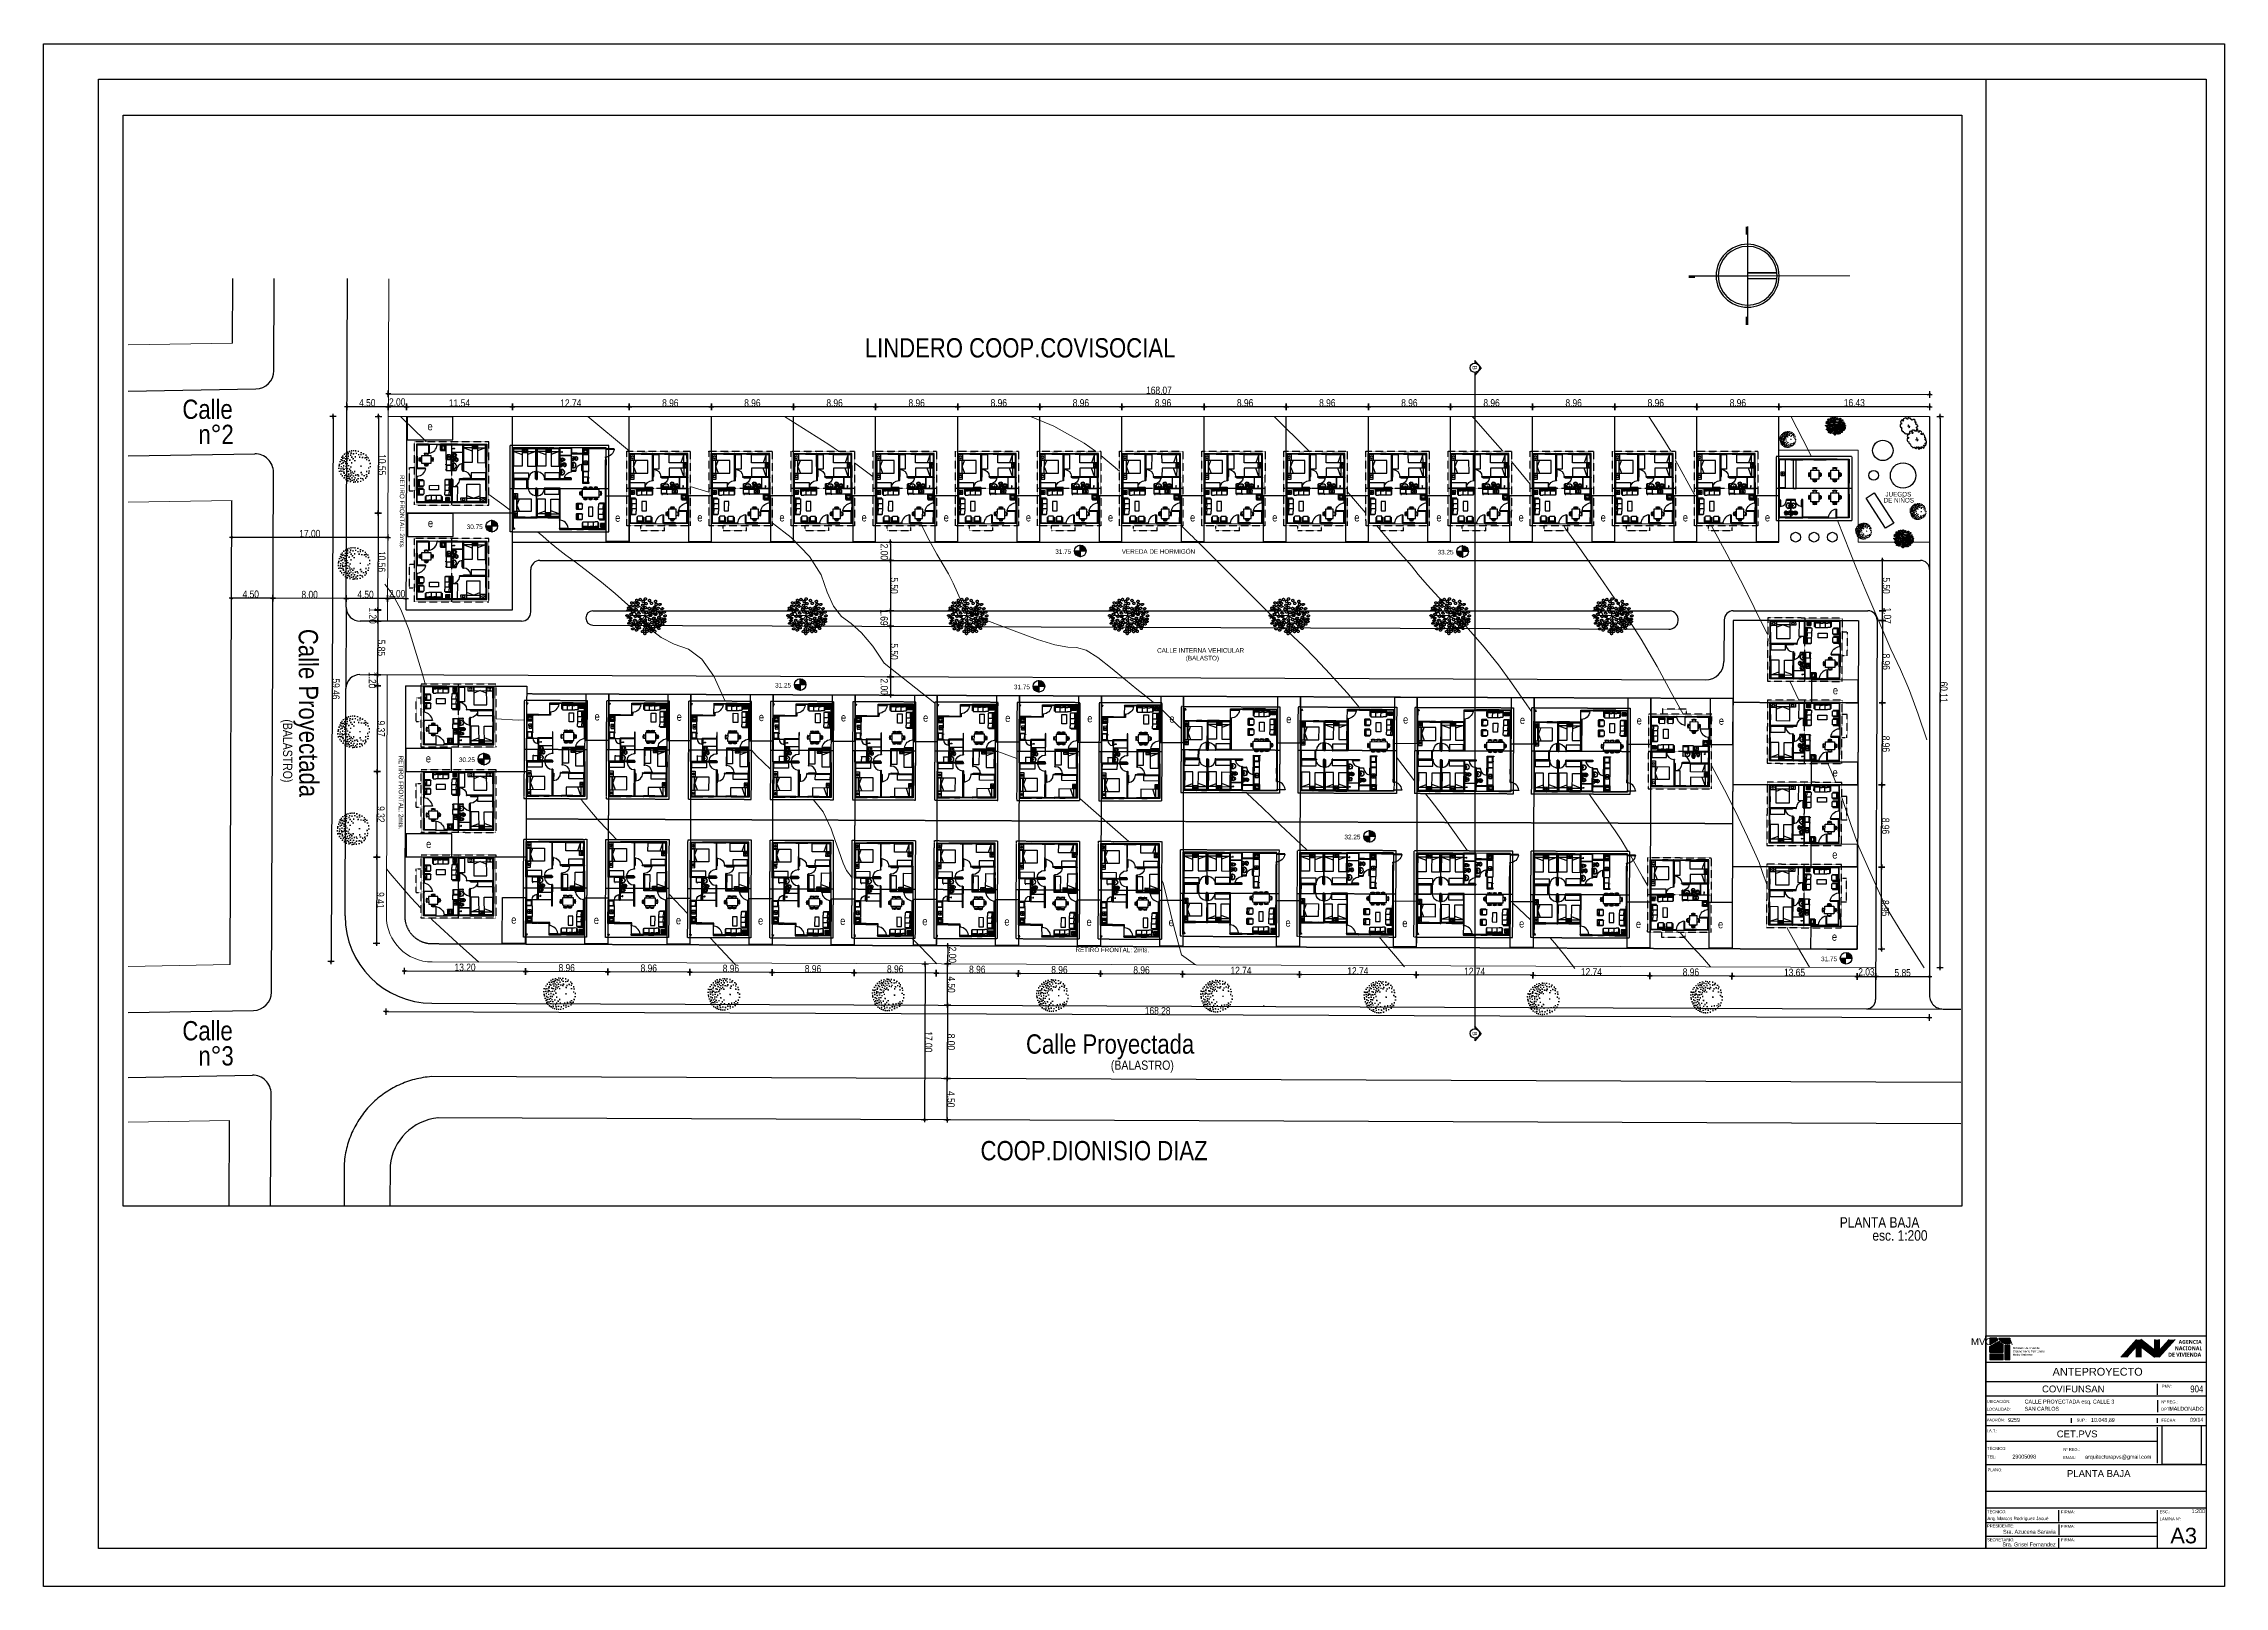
# Paper-space layout 'Planta Baja' of a CAD drawing. Header units: inches, sheet in millimetres. Extents: x 11 to 1200, y 0 to 841.
# The model-space entities are those that its viewports show. They can reach past a viewport. Long polylines and large blocks are cut down to what shows.
import ezdxf
from ezdxf.enums import TextEntityAlignment as Align

# ---------------------------------------------------------------- set-up
doc = ezdxf.new("R2010")
doc.units = ezdxf.units.IN
doc.header["$MEASUREMENT"] = 0
doc.header["$PDMODE"] = 35
for name, pattern in [('CONTINUA', [0]), ('DASHED2', [0.375, 0.25, -0.125]), ('HIDDEN', [0.375, 0.25, -0.125])]:
    doc.linetypes.add(name, pattern=pattern)
for name, color, linetype in [('4-paneles', 3, 'Continuous'), ('4-PUERTA', 3, 'Continuous'), ('4-Ventana', 7, 'Continuous'), ('7-TECHO', 3, 'Continuous'), ('8-MUROS', 4, 'Continuous'), ('9-Equipamiento', 8, 'Continuous'), ('calle', 3, 'Continuous'), ('COTAS', 7, 'Continuous'), ('CURVAS', 32, 'Continuous'), ('D2', 40, 'Continuous'), ('D3', 30, 'Continuous'), ('D4', 210, 'Continuous'), ('Estacionamiento', 8, 'Continuous'), ('HATCH', 8, 'Continuous'), ('Mobiliario', 8, 'Continuous'), ('MURO', 4, 'Continuous'), ('P-035', 3, 'Continuous'), ('Rotulo', 7, 'Continuous'), ('SANITARIO', 3, 'CONTINUA'), ('Ubicacion', 2, 'Continuous'), ('Vegetación', 102, 'Continuous')]:
    doc.layers.add(name, color=color, linetype=linetype)
doc.layers.add('Limite terrenos', color=2, linetype='DASHED2', transparency=0.4)
doc.layers.add('logo anv', color=7, linetype='Continuous', lineweight=35)
doc.layers.add('Ventana', color=21, linetype='Continuous', plot=False, transparency=0.5)
doc.layers.get('Ventana').freeze()
doc.styles.add('ARIAL', font='arial.ttf')
doc.styles.add('ARIAL NARROW', font='ARIALN.TTF')
doc.styles.add('COVINFUNSAN', font='arial.ttf', dxfattribs={"height": 0.5})
doc.styles.get("Standard").update_dxf_attribs({"font": 'arial.ttf'})
doc.styles.add('TECHNICLITE', font='techl___.ttf')
doc.dimstyles.new('1-100', dxfattribs={"dimscale": 0, "dimtxt": 0.09, "dimasz": 0.03, "dimexe": 0.12, "dimexo": 0.2, "dimgap": 0.005, "dimtad": 3, "dimzin": 0, "dimdsep": 46, "dimtxsty": 'TECHNICLITE', "dimblk1": 'COTA', "dimblk2": 'COTA', "dimsah": 1, "dimcen": 2.5, "dimse1": 1, "dimse2": 1, "dimclrd": 7, "dimclre": 7, "dimclrt": 7, "dimadec": 0, "dimazin": 0, "dimtfac": 1, "dimtdec": 6, "dimtmove": 2, "dimatfit": 3, "dimldrblk": 'COTA', "dimfxl": 1, "dimtolj": 1, "dimtzin": 0, "dimarcsym": 0})
picture_1 = doc.add_image_def('image1.jpg', size_in_pixel=(96, 96))

psp = doc.layouts.new('Planta Baja')

# ---------------------------------------------------------------- texts
at = {"layer": 'calle', "color": 7, "style": 'TECHNICLITE'}
for s, height, p in [('PLANTA BAJA', 5.679, (990.8, 195.4)), ('esc. 1:200', 5.68, (1008.6, 188.3))]:
    psp.add_text(s, height=height, dxfattribs=at).set_placement(p)

msp = doc.modelspace()

# ---------------------------------------------------------------- texts
at = {"style": 'TECHNICLITE'}
for s, height, rotation, p in [('LINDERO SIN EDIFICAR', 2.10263, 359.99772, (761.158, 804.492)), ('JUEGOS ', 0.5, 90, (756.543, 795.622)), ('DE NIÑOS', 0.5, 90, (757.202, 795.423)), ('COOP.DIONISIO DIAZ', 2.10263, 89.99772, (828.914, 696.949)), ('Calle Proyectada', 2.10263, 89.99772, (817.289, 701.907)), ('LINDERO COOP.COVISOCIAL', 2.10263, 89.99772, (741.389, 684.329)), ('Calle Proyectada', 2.10263, 0.22558, (770.984, 622.593)), ('Calle', 2.1026, 89.99772, (748.082, 609.918)), ('n°2', 2.1026, 89.99772, (750.822, 611.658)), ('Calle', 2.1026, 89.99772, (815.841, 609.918)), ('n°3', 2.1026, 89.99772, (818.581, 611.658))]:
    msp.add_text(s, height=height, rotation=rotation, dxfattribs=at).set_placement(p)
at = {"layer": 'calle', "color": 7, "style": 'TECHNICLITE'}
msp.add_text('VEREDA DE HORMIGÓN ', height=0.5, rotation=90, dxfattribs=at).set_placement((762.792, 712.349))
at = {"layer": 'COTAS'}
for s, height, rotation, style, p in [('31.75', 0.5, 90, 'COVINFUNSAN', (807.209, 788.598)), ('33.25', 0.5, 90, 'COVINFUNSAN', (762.862, 746.779)), ('32.25', 0.5, 90, 'COVINFUNSAN', (793.919, 736.631)), ('CALLE INTERNA VEHICULAR', 0.5, 90, 'TECHNICLITE', (773.576, 716.205)), ('(BALASTO) ', 0.5, 90, 'TECHNICLITE', (774.416, 719.329)), ('(BALASTRO) ', 1, 90, 'TECHNICLITE', (819.045, 711.156)), ('RETIRO FRONTAL: 2mts.', 0.5, 89.7798, 'TECHNICLITE', (806.206, 707.297)), ('31.75', 0.5, 90, 'COVINFUNSAN', (762.803, 705.094)), ('31.75', 0.5, 90, 'COVINFUNSAN', (777.557, 700.587)), ('31.25', 0.5, 90, 'COVINFUNSAN', (777.377, 674.545)), ('30.75', 0.5, 90, 'COVINFUNSAN', (760.097, 640.916)), ('30.25', 0.5, 90, 'COVINFUNSAN', (785.495, 640.07))]:
    msp.add_text(s, height=height, rotation=rotation, dxfattribs=dict(at, style=style)).set_placement(p)
at = {"layer": 'COTAS', "color": 8, "linetype": 'ByBlock', "style": 'COVINFUNSAN'}
msp.add_text('B', height=0.5, dxfattribs=at).set_placement((742.264, 750.594))
at = {"layer": 'COTAS', "color": 8, "style": 'COVINFUNSAN'}
msp.add_text('B', height=0.5, dxfattribs=at).set_placement((814.859, 750.602))
at = {"layer": 'COTAS', "style": 'TECHNICLITE'}
for s, height, p in [('RETIRO FRONTAL: 2mts.', 0.5, (754.205, 633.627)), ('RETIRO FRONTAL: 2mts.', 0.5, (784.791, 633.51)), ('(BALASTRO) ', 1, (780.845, 620.89))]:
    msp.add_text(s, height=height, dxfattribs=at).set_placement(p)
at = {"layer": 'Estacionamiento', "style": 'TECHNICLITE'}
for rotation, p in [(89.78208, (778.115, 789.885)), (89.78208, (787.069, 789.851)), (89.78208, (796.024, 789.817)), (89.78208, (804.979, 789.782)), (90.00228, (759.266, 782.478)), (89.78208, (781.433, 777.449)), (89.78208, (781.433, 777.449)), (89.78208, (803.624, 777.364)), (90.00228, (759.266, 773.523)), (89.78208, (781.398, 768.494)), (89.78208, (781.398, 768.494)), (89.78208, (803.59, 768.409)), (90.00228, (759.266, 764.568)), (89.78208, (781.349, 755.756)), (90.00228, (759.266, 755.613)), (89.78208, (803.541, 755.671)), (90.00228, (759.266, 746.658)), (89.78208, (781.3, 743.019)), (89.78208, (803.492, 742.933)), (90.00228, (759.266, 737.703)), (89.78208, (781.251, 730.281)), (89.78208, (803.443, 730.196)), (90.00228, (759.266, 728.748)), (90.00228, (759.266, 719.793)), (89.78208, (781.203, 717.543)), (89.78208, (803.394, 717.458)), (90.00228, (759.266, 710.838)), (89.78208, (781.168, 708.589)), (89.78208, (803.359, 708.503)), (90.00228, (759.266, 701.883)), (89.78208, (781.134, 699.634)), (89.78208, (803.325, 699.548)), (90.00228, (759.266, 692.928)), (89.78208, (781.099, 690.679)), (89.78208, (803.291, 690.593)), (90.00228, (759.266, 683.973)), (89.78208, (781.065, 681.724)), (89.78208, (803.256, 681.638)), (90.00228, (759.266, 675.018)), (89.78208, (781.03, 672.769)), (89.78208, (803.222, 672.684)), (90.00228, (759.266, 666.063)), (89.78208, (780.996, 663.814)), (89.78208, (803.187, 663.729)), (90.00228, (759.3, 657.099)), (89.78208, (780.962, 654.859)), (89.78208, (803.153, 654.774)), (89.78208, (803.119, 645.769)), (90.00228, (749.326, 636.647)), (90.00228, (759.886, 636.686)), (90.00228, (785.543, 636.454)), (90.00228, (794.873, 636.49))]:
    msp.add_text('e', height=0.883, rotation=rotation, dxfattribs=at).set_placement(p)

# ---------------------------------------------------------------- blocks, each defined once
blk = doc.blocks.new('*U53')
at = {"layer": 'logo anv'}
for color, points in [(82, [(0.0795, 0.1073), (0.0772, 0.1073), (0.0692, 0.0982), (0.0723, 0.0982), (0.0772, 0.1038), (0.0772, 0.0982), (0.0795, 0.0982), (0.0795, 0.1038)]), (252, [(0.0867, 0.0982), (0.0867, 0.1017), (0.0795, 0.1073), (0.0795, 0.1038)]), (10, [(0.0971, 0.1073), (0.094, 0.1073), (0.089, 0.1017), (0.089, 0.1073), (0.0867, 0.1073), (0.0867, 0.1017), (0.0867, 0.0982), (0.089, 0.0982)])]:
    blk.add_hatch(color=color, dxfattribs=at).paths.add_polyline_path(points)
at = {"layer": 'Rotulo', "linetype": 'Continuous'}
h = blk.add_hatch(color=86, dxfattribs=at)
h.dxf.hatch_style = 1
h.paths.add_polyline_path([(0.0088, 0.1047, -0.106797), (0.0066, 0.1063), (0.002, 0.1037), (0.002, 0.1008), (0.0088, 0.1008)])
h.paths.add_polyline_path([(0.0122, 0.108), (0.0066, 0.108, 0.34791), (0.0122, 0.1052)])
h = blk.add_hatch(color=82, dxfattribs=at)
h.dxf.hatch_style = 1
h.paths.add_polyline_path([(0.0122, 0.1043, -0.103799), (0.0098, 0.1044), (0.0098, 0.0969), (0.0122, 0.0969)])
h.paths.add_polyline_path([(0.0088, 0.0998), (0.002, 0.0998), (0.002, 0.0969), (0.0088, 0.0969)])
h.paths.add_polyline_path([(0.0061, 0.1071, -0.06135), (0.0056, 0.108), (0.002, 0.108), (0.002, 0.1048)])
at = {"color": 1}
blk.add_line((0.113, 0.0956), (0, 0.0956), dxfattribs=at)
blk.add_lwpolyline([(0.113, 0), (0, 0), (0, 0.1092), (0.113, 0.1092)], close=True, dxfattribs=at)
at = {"layer": 'logo anv', "color": 82}
for p, q in [((0.0692, 0.0982), (0.0772, 0.1073)), ((0.0723, 0.0982), (0.0772, 0.1038)), ((0.0772, 0.1038), (0.0772, 0.0982)), ((0.0795, 0.1038), (0.0795, 0.1073)), ((0.0795, 0.1038), (0.0795, 0.0982)), ((0.0795, 0.1038), (0.0795, 0.0982))]:
    blk.add_line(p, q, dxfattribs=at)
at = {"layer": 'logo anv', "color": 252}
for p, q in [((0.0867, 0.1017), (0.0795, 0.1073)), ((0.0867, 0.0982), (0.0795, 0.1038))]:
    blk.add_line(p, q, dxfattribs=at)
at = {"layer": 'logo anv', "color": 10}
for p, q in [((0.0867, 0.1017), (0.0867, 0.1073)), ((0.0867, 0.1017), (0.0867, 0.1073)), ((0.0867, 0.1017), (0.0867, 0.0982)), ((0.0867, 0.1017), (0.0867, 0.0982)), ((0.089, 0.1017), (0.089, 0.1073)), ((0.0971, 0.1073), (0.089, 0.0982)), ((0.094, 0.1073), (0.089, 0.1017))]:
    blk.add_line(p, q, dxfattribs=at)
at = {"layer": 'Rotulo', "color": 84, "linetype": 'Continuous'}
for p, q in [((0.002, 0.108), (0.002, 0.1048)), ((0.0056, 0.108), (0.002, 0.108)), ((0.002, 0.1048), (0.0061, 0.1071)), ((0.0098, 0.0969), (0.0098, 0.1044)), ((0.0122, 0.0969), (0.0122, 0.1043)), ((0.0088, 0.0998), (0.002, 0.0998)), ((0.002, 0.0998), (0.002, 0.0969)), ((0.0088, 0.0969), (0.002, 0.0969)), ((0.0088, 0.0969), (0.0088, 0.0998)), ((0.0122, 0.0969), (0.0098, 0.0969))]:
    blk.add_line(p, q, dxfattribs=at)
at = {"layer": 'Rotulo', "color": 86, "linetype": 'Continuous'}
for p, q in [((0.002, 0.1037), (0.0066, 0.1063)), ((0.002, 0.1008), (0.002, 0.1037)), ((0.002, 0.1008), (0.0088, 0.1008)), ((0.0066, 0.108), (0.0122, 0.108)), ((0.0088, 0.1008), (0.0088, 0.1047)), ((0.0122, 0.108), (0.0122, 0.1052))]:
    blk.add_line(p, q, dxfattribs=at)
at = {"layer": 'Rotulo', "color": 4, "linetype": 'Continuous'}
for p, q in [((0.113, 0.0856), (0, 0.0856)), ((0.113, 0.0687), (0, 0.0687)), ((0.113, 0.0631), (0, 0.0631)), ((0.113, 0.0431), (0, 0.0431)), ((0.113, 0.0208), (0, 0.0208))]:
    blk.add_line(p, q, dxfattribs=at)
at = {"layer": 'Rotulo', "color": 7, "linetype": 'Continuous'}
for p, q in [((0.088, 0.079), (0.088, 0.0846)), ((0.113, 0.0782), (0, 0.0782)), ((0.088, 0.0762), (0.088, 0.07)), ((0.088, 0.0646), (0.088, 0.067)), ((0.088, 0.0439), (0.088, 0.0623)), ((0.088, 0.055), (0, 0.055)), ((0.113, 0.0293), (0, 0.0293)), ((0.088, 0.0132), (0, 0.0132)), ((0.0374, 0.0139), (0.0374, 0.0198)), ((0.0374, 0.0124), (0.0374, 0.0069)), ((0.088, 0.0001), (0.088, 0.0198)), ((0.088, 0.0062), (0, 0.0062))]:
    blk.add_line(p, q, dxfattribs=at)
at = {"layer": 'Rotulo', "color": 3, "linetype": 'Continuous'}
blk.add_line((0.0439, 0.0646), (0.0439, 0.067), dxfattribs=at)
at = {"layer": 'Rotulo', "color": 1, "linetype": 'Continuous'}
blk.add_line((0.0374, 0), (0.0374, 0.0053), dxfattribs=at)
at = {"layer": 'Rotulo', "color": 84, "linetype": 'Continuous'}
for centre, radius, start, end in [((0.0094, 0.1092), 0.00392, 198.1387, 212.1815), ((0.0113, 0.1102), 0.00596, 255.6409, 279.3451)]:
    blk.add_arc(centre, radius, start, end, dxfattribs=at)
at = {"layer": 'Rotulo', "color": 86, "linetype": 'Continuous'}
for centre, radius, start, end in [((0.0112, 0.1101), 0.00504, 205.0815, 281.8146), ((0.0114, 0.1106), 0.00643, 221.4786, 245.8621)]:
    blk.add_arc(centre, radius, start, end, dxfattribs=at)
at = {"layer": 'logo anv', "color": 1, "style": 'ARIAL'}
for s, insert, char_height, width, attachment_point in [('MVOTMA', (0.0138, 0.108), 0.0035, 7.939066071216416e-14, 3), ('{\\fVivaldi|b0|i0|c0|p66;Ministerio de Vivienda Ordenamiento Territorial y Medio Ambiente}', (0.0138, 0.1035), 0.00102, 0.019088, 1)]:
    blk.add_mtext(s, dxfattribs=dict(at, insert=insert, char_height=char_height, width=width, attachment_point=attachment_point))
at = {"layer": 'logo anv', "color": 1, "insert": (0.0894, 0.1071), "char_height": 0.001971, "width": 0.022102, "attachment_point": 1}
blk.add_mtext('\\pi0.0087387; {\\fLucida Sans|b1|i0|c0|p34;AGENCIA \\P\\pi0.0075142;NACIONAL      \\P\\pi0.0041853;DE VIVIENDA}', dxfattribs=at)
at = {"layer": 'Rotulo', "color": 3, "linetype": 'Continuous', "char_height": 0.0015, "width": 0.056575, "attachment_point": 1}
for s, insert in [('{\\fVivaldi|b0|i0|c0|p66;PMV:}', (0.0903, 0.0841)), ('{\\fVivaldi|b0|i0|c0|p66;PADRÓN:}', (0.0003, 0.0668)), ('{\\fVivaldi|b0|i0|c0|p66;UBICACIÓN:}', (0.0004, 0.0763)), ('{\\fVivaldi|b0|i0|c0|p66;LOCALIDAD:}', (0.0004, 0.0723)), ('{\\fVivaldi|b0|i0|c0|p66;DPTO.:}', (0.09, 0.0723)), ('{\\fVivaldi|b0|i0|c0|p66;I.A.T.:}', (0.0004, 0.0612)), ('{\\fVivaldi|b0|i0|c0|p66;SUP.:}', (0.0465, 0.0667)), ('{\\fVivaldi|b0|i0|c0|p66;FECHA:}', (0.0901, 0.0667)), ('{\\fVivaldi|b0|i0|c0|p66;TEL:}', (0.0007, 0.0479)), ('{\\fVivaldi|b0|i0|c0|p66;EMAIL:}', (0.0396, 0.0475)), ('{\\fVivaldi|b0|i0|c0|p66;Nº REG.:}', (0.0397, 0.0517)), ('{\\fVivaldi|b0|i0|c0|p66;PLANO:}', (0.0008, 0.0412)), ('{\\fVivaldi|b0|i0|c0|p66;TÉCNICO:}', (0.0006, 0.0197)), ('{\\fVivaldi|b0|i0|c0|p66;PRESIDENTE: }', (0.0006, 0.0124)), ('{\\fVivaldi|b0|i0|c0|p66;FIRMA:}', (0.0386, 0.0196)), ('{\\fVivaldi|b0|i0|c0|p66;FIRMA:}', (0.0386, 0.0122)), ('{\\fVivaldi|b0|i0|c0|p66;ESC.:}', (0.0891, 0.0197)), ('{\\fVivaldi|b0|i0|c0|p66;LAMINA Nº:}', (0.0892, 0.016)), ('{\\fVivaldi|b0|i0|c0|p66;SECRETARIO: }', (0.0006, 0.0053)), ('{\\fVivaldi|b0|i0|c0|p66;FIRMA:}', (0.0386, 0.0053))]:
    blk.add_mtext(s, dxfattribs=dict(at, insert=insert))
at = {"layer": 'Rotulo', "color": 3, "linetype": 'Continuous', "insert": (0.09, 0.0761), "char_height": 0.0015, "width": 0.056575, "attachment_point": 1, "line_spacing_factor": 0.6}
blk.add_mtext('{\\fVivaldi|b0|i0|c0|p66;Nº REG.:}', dxfattribs=at)
at = {"layer": 'Rotulo', "color": 3, "linetype": 'Continuous', "insert": (0.0006, 0.0521), "char_height": 0.0015, "attachment_point": 1}
blk.add_mtext_dynamic_manual_height_columns('{\\fVivaldi|b0|i0|c0|p66;TÉCNICO:}', width=0.056575, gutter_width=12.5, heights=[0], dxfattribs=at)
at = {"layer": 'Rotulo', "color": 3, "linetype": 'Continuous', "style": 'ARIAL'}
for tag, height, p in [('ETAPA', 0.004, (0.0573, 0.0888)), ('COVISOCIAL', 0.0035, (0.0449, 0.0802)), ('S1', 0.008, (0.1015, 0.0027))]:
    blk.add_attdef(tag, text='', height=height, dxfattribs=at).set_placement(p, align=Align.CENTER)
at = {"layer": 'Rotulo', "color": 7, "linetype": 'Continuous', "style": 'ARIAL NARROW'}
for tag, height, p in [('0900', 0.0035, (0.1116, 0.0802)), ('1/1/2013', 0.002, (0.1116, 0.0652)), ('MDEO.', 0.002, (0.1118, 0.0708)), ('090', 0.002, (0.1114, 0.0747)), ('1:100', 0.002, (0.1125, 0.0182))]:
    blk.add_attdef(tag, text='', height=height, dxfattribs=at).set_placement(p, align=Align.RIGHT)
at = {"layer": 'Rotulo', "color": 7, "linetype": 'Continuous'}
for tag, p, style in [('CALLE', (0.0199, 0.0745), 'ARIAL NARROW'), ('MONTEVIDEO', (0.0199, 0.0708), 'ARIAL NARROW'), ('09000', (0.0114, 0.065), 'ARIAL NARROW'), ('09000', (0.054, 0.065), 'ARIAL NARROW'), ('099128099', (0.0135, 0.0462), 'ARIAL NARROW'), ('MARCOS@ARQUISIS.COM', (0.0509, 0.0461), 'ARIAL NARROW'), ('241', (0.0512, 0.05), 'ARIAL NARROW'), ('LOGO', (0.0972, 0.0517), 'ARIAL')]:
    blk.add_attdef(tag, p, '', height=0.002, dxfattribs=dict(at, style=style))
at = {"layer": 'Rotulo', "color": 7, "linetype": 'Continuous', "style": 'ARIAL'}
for tag, height, p in [('NOMBREI.A.T.', 0.0035, (0.0468, 0.0572)), ('NOMBREDELPLANO', 0.0035, (0.0579, 0.0368)), ('NOMBREDELPLANO', 0.0035, (0.0579, 0.0318)), ('INST.SANITARIA', 0.003, (0.0565, 0.0236))]:
    blk.add_attdef(tag, text='', height=height, dxfattribs=at).set_placement(p, align=Align.CENTER)
for tag, height, p in [('NOMBRETECNICO', 0.0017, (0.0321, 0.0141)), ('NOMBRESECRETARIO', 0.002, (0.0358, 0.0006)), ('NOMBREPRESIDENTE', 0.002, (0.0358, 0.0071))]:
    blk.add_attdef(tag, text='', height=height, dxfattribs=at).set_placement(p, align=Align.BOTTOM_RIGHT)
blk = doc.blocks.new('Norte1')
at = {"color": 7}
for points, const_width in [([(0, 0), (0, 3.482)], 0.04), ([(-0.1, 0), (-0.1, 0.995)], 0.05), ([(0.1, 0), (0.1, 0.995)], 0.05)]:
    blk.add_lwpolyline(points, dxfattribs=dict(at, const_width=const_width))
for points in [[(1.67, 0), (-1.67, 0)], [(0, -2), (0, 0)], [(-1.399, -0.05), (-1.669, -0.05)], [(1.669, -0.05), (1.399, -0.05)], [(-0.05, -2), (-0.05, -1.799)]]:
    blk.add_lwpolyline(points, dxfattribs=at)
for radius in [1.07, 1]:
    blk.add_circle((0, 0), radius, dxfattribs=at)
blk = doc.blocks.new('PERFIL VENTANA')
for p, q in [((0, 0.03), (0.02, 0.03)), ((0, 0.03), (0, 0.02)), ((0, 0.03), (0, 0.02)), ((0, 0.03), (0.01, 0.03)), ((0, 0.02), (0, 0.02)), ((0.01, 0.01), (0.01, 0.03)), ((0.01, 0.03), (0.02, 0.03)), ((0.01, -0.03), (0.01, 0.03)), ((0.01, -0.01), (0.01, 0.01)), ((0.01, 0.01), (0.03, 0.01)), ((0.01, 0.01), (0.03, 0.01)), ((0.02, 0.03), (0.02, 0.03)), ((0.02, 0.03), (0.03, 0.03)), ((0.02, 0.03), (0.03, 0.03)), ((0.02, 0.03), (0.02, 0.03)), ((0.02, 0.02), (0.02, 0.02)), ((0.02, 0.02), (0.03, 0.02)), ((0.02, 0.02), (0.03, 0.02)), ((0.03, 0.03), (0.03, 0.03)), ((0, -0.02), (0, -0.02)), ((0, -0.03), (0, -0.02)), ((0, -0.03), (0, -0.02)), ((0, -0.03), (0.03, -0.03)), ((0, -0.03), (0.01, -0.03)), ((0.01, -0.03), (0.01, -0.01)), ((0.01, -0.01), (0.03, -0.01)), ((0.01, -0.01), (0.03, -0.01)), ((0.01, -0.03), (0.02, -0.03)), ((0.02, -0.02), (0.02, -0.02)), ((0.02, -0.02), (0.03, -0.02)), ((0.02, -0.02), (0.03, -0.02)), ((0.02, -0.03), (0.03, -0.03)), ((0.02, -0.03), (0.02, -0.03)), ((0.02, -0.03), (0.02, -0.03)), ((0.02, -0.03), (0.02, -0.03)), ((0.03, -0.03), (0.03, -0.03))]:
    blk.add_line(p, q)
for centre, radius, start, end in [((0.03, 0.02), 0.00441, 312.5645, 47.4355), ((0.03, 0.02), 0.00298, 322.3763, 37.6237), ((0.03, -0.01), 0.00441, 312.5645, 47.4355), ((0.03, -0.01), 0.00298, 322.3763, 37.6237)]:
    blk.add_arc(centre, radius, start, end)
blk = doc.blocks.new('PERFIL VENTANA2')
for p, q in [((0, 0.01), (-0.03, 0.01)), ((-0.02, 0.01), (-0.03, 0.01)), ((-0.03, 0.01), (-0.03, 0)), ((-0.03, 0.01), (-0.03, 0)), ((-0.03, 0), (-0.03, 0)), ((-0.03, -0.01), (-0.03, 0)), ((-0.03, -0.01), (-0.03, 0)), ((-0.03, 0), (-0.03, 0)), ((-0.02, -0.01), (-0.02, 0.01)), ((-0.02, -0.01), (-0.02, 0.01)), ((-0.01, 0.01), (-0.02, 0.01)), ((-0.01, -0.01), (-0.01, 0.01)), ((-0.01, -0.01), (-0.01, 0.01)), ((0, 0.01), (-0.01, 0.01)), ((0, 0.01), (0, -0.01)), ((0, 0.01), (0, -0.01)), ((0, -0.01), (-0.03, -0.01)), ((-0.02, -0.01), (-0.03, -0.01)), ((-0.01, -0.01), (-0.02, -0.01)), ((0, -0.01), (-0.01, -0.01))]:
    blk.add_line(p, q)
blk = doc.blocks.new('VENTANA C1')
for p, q in [((0.02, 0.02), (0.02, 0.02)), ((0.02, 0.02), (0.02, 0.02)), ((0.02, 0.02), (0.05, 0.02)), ((0.02, 0.02), (0.03, 0.02)), ((0.02, 0.02), (0.02, 0.02)), ((0.02, 0.01), (0.03, 0.01)), ((0.02, 0.01), (0.05, 0.01)), ((0.02, 0.01), (0.02, 0.01)), ((0.02, 0.01), (0.02, 0.01)), ((0.02, 0.01), (0.02, 0.01)), ((0.03, 0.01), (0.03, 0.02)), ((0.03, 0.01), (0.03, 0.02)), ((0.03, 0.02), (0.04, 0.02)), ((0.03, 0.01), (0.04, 0.01)), ((0.04, 0.01), (0.04, 0.02)), ((0.04, 0.01), (0.04, 0.02)), ((0.04, 0.02), (0.05, 0.02)), ((0.04, 0.01), (0.05, 0.01)), ((0.05, 0.02), (0.05, 0.02)), ((0.05, 0.01), (0.05, 0.02)), ((0.05, 0.01), (0.05, 0.02)), ((0.05, 0.02), (0.05, 0.02)), ((0.05, 0.02), (0.05, 0.02)), ((0.05, 0.02), (0.05, 0.02)), ((1.17, -0.01), (1.17, -0.02)), ((1.17, -0.01), (1.17, -0.02)), ((1.2, -0.01), (1.17, -0.01)), ((1.18, -0.01), (1.17, -0.01)), ((1.2, -0.02), (1.17, -0.02)), ((1.18, -0.02), (1.17, -0.02)), ((1.17, -0.02), (1.17, -0.02)), ((1.17, -0.02), (1.17, -0.02)), ((1.17, -0.02), (1.17, -0.02)), ((1.18, -0.01), (1.18, -0.02)), ((1.18, -0.01), (1.18, -0.02)), ((1.19, -0.01), (1.18, -0.01)), ((1.19, -0.02), (1.18, -0.02)), ((1.2, -0.01), (1.19, -0.01)), ((1.19, -0.01), (1.19, -0.02)), ((1.19, -0.01), (1.19, -0.02)), ((1.2, -0.02), (1.19, -0.02)), ((1.2, -0.01), (1.2, -0.01)), ((1.2, -0.01), (1.2, -0.01)), ((1.2, -0.01), (1.2, -0.01)), ((1.2, -0.02), (1.2, -0.02)), ((1.2, -0.02), (1.2, -0.02)), ((1.2, -0.02), (1.2, -0.02))]:
    blk.add_line(p, q)
for points in [[(0.61, 0.01), (0.62, 0.01), (0.62, -0.01), (0.61, -0.01)], [(0.61, 0), (0.61, 0), (0.61, -0.01), (0.61, -0.01)]]:
    blk.add_lwpolyline(points, close=True)
at = {"layer": '4-Ventana', "color": 8}
for p, q in [((0.01, 0), (0.61, 0)), ((0.02, 0.03), (1.2, 0.03)), ((0.03, 0.03), (1.19, 0.03)), ((0.62, 0), (1.21, 0)), ((0.01, 0), (0.61, 0)), ((0.02, -0.03), (1.2, -0.03)), ((0.03, -0.03), (1.19, -0.03)), ((0.62, 0), (1.21, 0))]:
    blk.add_line(p, q, dxfattribs=at)
at = {"layer": '4-Ventana'}
for points in [[(0.05, 0.02), (0.59, 0.02), (0.59, 0.02), (0.05, 0.02)], [(0.62, -0.02), (1.17, -0.02), (1.17, -0.02), (0.62, -0.02)]]:
    blk.add_lwpolyline(points, close=True, dxfattribs=at)
for name, p in [('PERFIL VENTANA', (0, 0)), ('PERFIL VENTANA2', (0.62, 0.01))]:
    blk.add_blockref(name, p)
at = {"xscale": -1}
blk.add_blockref('PERFIL VENTANA', (1.22, 0), dxfattribs=at)
at = {"rotation": 180}
blk.add_blockref('PERFIL VENTANA2', (0.6, -0.01), dxfattribs=at)
blk = doc.blocks.new('PERFIL PUERTA')
blk.add_lwpolyline([(0.03, -0.01), (0.03, -0.01), (0.03, -0.01), (0.02, -0.01), (0.02, -0.01), (0.02, -0.01), (0.02, -0.01), (0.02, -0.01), (0.02, -0.01), (0.02, -0.01), (0.02, -0.01), (0.02, -0.01), (0.02, -0.01), (0.02, -0.01), (0.02, -0.01), (0.02, -0.01), (0.02, -0.01), (0.02, -0.01), (0.02, -0.01), (0.02, -0.01), (0.02, -0.01), (0.02, -0.01), (0.02, -0.01), (0.01, -0.01), (0, -0.01), (0, -0.01), (0, -0.01), (0, -0.01), (0, -0.01), (0, -0.01), (0, -0.01), (0, -0.01), (0, -0.01), (0, -0.01), (0, -0.01), (0, -0.01), (0, -0.01), (0, -0.01), (0, -0.01), (0, -0.01), (0, -0.01), (0, -0.01), (0, -0.01), (0, -0.01), (-0.01, -0.01), (-0.01, -0.01), (-0.01, -0.01), (-0.01, -0.01), (-0.01, -0.01), (-0.01, -0.01), (-0.01, -0.01), (-0.01, -0.01, -0.414214), (-0.01, -0.01), (-0.01, -0.01), (-0.02, -0.01, 0.414214), (-0.02, -0.01), (-0.02, -0.02), (-0.01, -0.02), (-0.01, -0.02, -1), (-0.02, -0.02), (-0.02, -0.02), (-0.02, -0.02), (-0.02, -0.03), (-0.02, -0.03), (-0.02, -0.03, -1), (-0.01, -0.03), (-0.01, -0.03), (-0.02, -0.03, -0.414214), (-0.02, -0.03), (-0.02, -0.01, 0.414214), (-0.02, -0.01), (-0.03, -0.01), (-0.03, -0.01, 0.194303), (-0.03, -0.01, 0.403853), (-0.03, -0.01, 0.403853), (-0.03, -0.01, 0.403853), (-0.03, 0, 0.403853), (-0.03, 0, 0.403853), (-0.03, 0, 0.403853), (-0.03, 0, 0.403853), (-0.03, 0.01, 0.403853), (-0.03, 0.01, 0.403853), (-0.03, 0.01, 0.403853), (-0.03, 0.01, 0.403853), (-0.03, 0.02, 0.403853), (-0.03, 0.02, 0.403853), (-0.03, 0.02, 0.403853), (-0.03, 0.02, 0.194303), (-0.03, 0.03), (-0.03, 0.03), (-0.03, 0.03), (-0.03, 0.02), (-0.03, 0, 0.414214), (-0.03, 0), (-0.03, 0, -0.414214), (-0.02, 0), (-0.02, 0, -0.414214), (-0.03, 0), (-0.03, 0), (-0.03, -0.01), (-0.03, -0.01), (-0.03, -0.01), (-0.03, -0.01, 0.414214), (-0.03, -0.01), (-0.03, -0.01, 0.414214), (-0.03, -0.01), (-0.01, -0.01, 0.414214), (-0.01, -0.01), (-0.01, -0.01), (-0.01, -0.01, -0.414214), (-0.01, -0.01), (0.03, -0.01), (0.03, 0), (0.03, 0, -0.414214), (0.02, 0), (0.02, 0, -0.414214), (0.03, 0), (0.03, 0, 0.414214), (0.03, 0), (0.03, 0.02), (0.03, 0.03), (0.03, 0.03), (0.03, 0.03, 0.194303), (0.03, 0.02, 0.403853), (0.03, 0.02, 0.403853), (0.03, 0.02, 0.403853), (0.03, 0.02, 0.403853), (0.03, 0.01, 0.403853), (0.03, 0.01, 0.403853), (0.03, 0.01, 0.403853), (0.03, 0.01, 0.403853), (0.03, 0, 0.403853), (0.03, 0, 0.403853), (0.03, 0, 0.403853), (0.03, 0, 0.403853), (0.03, -0.01, 0.403853), (0.03, -0.01, 0.403853), (0.03, -0.01, 0.194303), (0.03, -0.01), (0.03, -0.01), (0.03, -0.01), (0.03, -0.01, -0.414214), (0.03, -0.01), (0.03, -0.01), (0.03, -0.01), (0.03, -0.01)], format="xyb", close=True)
blk = doc.blocks.new('PERFIL PUERTA 1')
for p, q in [((0, 0.04), (0, 0.04)), ((0, 0.04), (0, 0.04)), ((0, 0.04), (0, 0.04)), ((0, 0.03), (0, 0.04)), ((0, 0.02), (0, 0.03)), ((0, 0.03), (0.04, 0.03)), ((0.04, 0.03), (0, 0.03)), ((0, 0.02), (0.01, 0.02)), ((0, 0.01), (0, 0.02)), ((0.01, 0.02), (0, 0.02)), ((0, 0.01), (0, 0.01)), ((0, 0), (0, 0.01)), ((0, 0), (0, -0.01)), ((0, 0), (0, -0.01)), ((0, 0), (0, 0)), ((0, 0), (0, 0)), ((0, 0), (0, 0)), ((0, 0), (0, 0)), ((0, 0), (0, 0)), ((0.01, 0.02), (0.01, 0.02)), ((0.04, 0.03), (0.04, 0.04)), ((0.04, 0.03), (0.04, 0.04)), ((0.04, 0.04), (0.04, 0.04)), ((0.04, 0.04), (0.05, 0.04)), ((0.04, 0.04), (0.04, 0.04)), ((0.04, 0.04), (0.06, 0.04)), ((0.05, 0.04), (0.05, 0.05)), ((0.05, 0.05), (0.05, 0.05)), ((0.05, 0.05), (0.05, 0.05)), ((0.05, 0.05), (0.05, 0.05)), ((0.05, 0.05), (0.05, 0.05)), ((0.05, 0.04), (0.05, 0.05)), ((0.05, 0.05), (0.05, 0.05)), ((0.05, 0.05), (0.05, 0.05)), ((0.05, 0.05), (0.05, 0.05)), ((0.05, 0.05), (0.05, 0.05)), ((0.05, 0.05), (0.05, 0.05)), ((0.05, 0.05), (0.05, 0.05)), ((0.05, 0.05), (0.05, 0.05)), ((0.05, 0.04), (0.06, 0.04)), ((0.06, 0.02), (0.05, 0.02)), ((0.05, 0.02), (0.05, 0.02)), ((0.05, 0.02), (0.06, 0.02)), ((0.06, 0.03), (0.06, 0.04)), ((0.06, 0.02), (0.06, 0.03)), ((0.06, 0.03), (0.06, 0.03)), ((0.06, 0.03), (0.06, 0.03)), ((0.06, 0.03), (0.06, 0.03)), ((0.06, 0.01), (0.06, 0.02)), ((0.06, 0), (0.06, 0.01)), ((0.06, 0.01), (0.06, 0.01)), ((0.06, 0), (0.06, 0)), ((0.06, 0), (0.06, -0.01)), ((0.06, 0), (0.06, -0.01)), ((0.06, 0), (0.06, 0)), ((0.06, 0), (0.06, 0)), ((0.06, 0), (0.06, 0)), ((0, -0.01), (0, -0.01)), ((0.06, -0.01), (0.06, -0.01))]:
    blk.add_line(p, q)
for radius in [0.00128, 0.00228]:
    blk.add_circle((0, 0.04), radius)
for centre, radius, start, end in [((-0.01, 0.01), 0.004, 15.4778, 15.4778), ((0, 0.04), 0.000926, 315.0751, 47.463), ((0, 0.04), 0.000208, 108.652, 250.079), ((0, 0.04), 0.000208, 164.5222, 254.3626), ((0, 0.04), 0.000926, 315.0751, 43.9996), ((0, 0.04), 0.000926, 316.0004, 45.3053), ((0, 0.04), 0.000208, 105.6374, 242.4915), ((-0.01, 0.04), 0.004, 344.5222, 353.5674), ((-0.01, 0.03), 0.004, 359.3447, 0.6553), ((-0.01, 0.02), 0.004, 0, 15.4778), ((0, 0.03), 0.000208, 105.6374, 242.4915), ((0, 0.03), 0.000926, 316.0004, 45.3053), ((0, 0.03), 0.000926, 315.0751, 43.9996), ((0, 0.03), 0.000208, 179.3447, 254.3626), ((0, 0.03), 0.000208, 108.652, 250.079), ((0, 0.03), 0.000208, 108.652, 250.079), ((0, 0.03), 0.000926, 315.0751, 47.463), ((0, 0.03), 0.000926, 316.0004, 45.3053), ((0, 0.03), 0.000208, 105.6374, 195.4778), ((0, 0.03), 0.000208, 105.6374, 180.6553), ((0, 0.03), 0.000926, 316.0004, 45.3053), ((0, 0.03), 0.000208, 108.652, 250.079), ((0, 0.02), 0.000208, 105.6374, 195.4778), ((0, 0.02), 0.000926, 316.0004, 45.3053), ((0, 0.02), 0.000926, 315.0751, 47.463), ((0, 0.02), 0.000208, 108.652, 250.079), ((0, 0.02), 0.000208, 108.652, 250.079), ((0, 0.02), 0.000208, 164.5222, 254.3626), ((0, 0.02), 0.000926, 315.0751, 43.9996), ((0, 0.02), 0.000926, 316.0004, 45.3053), ((0, 0.02), 0.000208, 105.6374, 242.4915), ((-0.01, 0.02), 0.004, 8.6374, 15.4778), ((-0.01, 0.02), 0.004, 344.5222, 0), ((0, 0.02), 0.000208, 164.5222, 254.3626), ((0, 0.01), 0.000926, 315.0751, 43.9996), ((-0.01, 0.02), 0.004, 344.5222, 351.3626), ((0, 0.01), 0.000208, 105.6374, 242.4915), ((0, 0.01), 0.000926, 316.0004, 45.3053), ((0, 0.01), 0.000926, 315.0751, 43.9996), ((0, 0.01), 0.000208, 164.5222, 254.3626), ((0, 0.01), 0.000208, 108.652, 250.079), ((0, 0.01), 0.000208, 105.6374, 195.4778), ((0, 0.01), 0.000926, 316.0004, 45.3053), ((0, 0.01), 0.000926, 315.0751, 47.463), ((0, 0.01), 0.000208, 108.652, 250.079), ((0, 0.01), 0.000208, 108.652, 250.079), ((0, 0.01), 0.000926, 316.0004, 45.3053), ((0, 0.01), 0.000208, 105.6374, 242.4915), ((-0.01, 0), 0.004, 0, 15.4778), ((0, 0), 0.000208, 108.652, 250.079), ((0, 0), 0.000926, 315.0751, 47.463), ((0, 0), 0.000926, 316.0004, 45.3053), ((0, 0), 0.000208, 105.6374, 195.4778), ((0.06, 0.04), 0.004, 186.4326, 195.4778), ((0.06, 0.04), 0.000208, 297.5085, 74.3626), ((0.06, 0.04), 0.000926, 134.6947, 223.9996), ((0.06, 0.04), 0.000926, 136.0004, 224.9249), ((0.06, 0.04), 0.000208, 285.6374, 15.4778), ((0.06, 0.04), 0.000208, 289.921, 71.348), ((0.06, 0.04), 0.000926, 132.537, 224.9249), ((0.06, 0.03), 0.000208, 289.921, 71.348), ((0.06, 0.03), 0.000926, 134.6947, 223.9996), ((0.06, 0.03), 0.000208, 359.3447, 74.3626), ((0.06, 0.03), 0.000208, 344.5222, 74.3626), ((0.06, 0.03), 0.000926, 134.6947, 223.9996), ((0.06, 0.03), 0.000926, 132.537, 224.9249), ((0.06, 0.03), 0.000208, 289.921, 71.348), ((0.06, 0.03), 0.000208, 289.921, 71.348), ((0.06, 0.03), 0.000208, 285.6374, 0.6553), ((0.06, 0.03), 0.000926, 136.0004, 224.9249), ((0.06, 0.03), 0.000926, 134.6947, 223.9996), ((0.06, 0.03), 0.000208, 297.5085, 74.3626), ((0.06, 0.02), 0.004, 164.5222, 180), ((0.06, 0.03), 0.004, 179.3447, 180.6553), ((0.06, 0.02), 0.004, 179.3447, 180.6553), ((0.06, 0.01), 0.000926, 134.6947, 223.9996), ((0.06, 0.02), 0.000926, 136.0004, 224.9249), ((0.06, 0.02), 0.000208, 285.6374, 0.6553), ((0.06, 0.02), 0.000208, 289.921, 71.348), ((0.06, 0.02), 0.000208, 359.3447, 74.3626), ((0.06, 0.02), 0.000926, 134.6947, 223.9996), ((0.06, 0.02), 0.000926, 132.537, 224.9249), ((0.06, 0.02), 0.000208, 289.921, 71.348), ((0.06, 0.02), 0.000208, 289.921, 71.348), ((0.06, 0.02), 0.000208, 285.6374, 15.4778), ((0.06, 0.02), 0.000926, 136.0004, 224.9249), ((0.06, 0.02), 0.000926, 134.6947, 223.9996), ((0.06, 0.02), 0.000208, 297.5085, 74.3626), ((0.06, 0.02), 0.004, 186.4326, 195.4778), ((0.06, 0.01), 0.004, 164.5222, 180), ((0.06, 0.01), 0.000208, 297.5085, 74.3626), ((0.06, 0.01), 0.000208, 289.921, 71.348), ((0.06, 0.01), 0.000926, 132.537, 224.9249), ((0.06, 0.01), 0.000926, 134.6947, 223.9996), ((0.06, 0.01), 0.000208, 344.5222, 74.3626), ((0.06, 0.01), 0.000208, 289.921, 71.348), ((0.06, 0.01), 0.000208, 285.6374, 15.4778), ((0.06, 0.01), 0.000926, 136.0004, 224.9249), ((0.06, 0.01), 0.000926, 134.6947, 223.9996), ((0.06, 0.01), 0.004, 180, 195.4778), ((0.06, 0), 0.000208, 344.5222, 74.3626), ((0.06, 0), 0.000926, 134.6947, 223.9996), ((0.06, 0), 0.000926, 132.537, 224.9249), ((0.06, 0), 0.000208, 289.921, 71.348), ((0.06, 0), 0.000208, 297.5085, 74.3626), ((0.06, 0), 0.004, 164.5222, 180)]:
    blk.add_arc(centre, radius, start, end)
blk = doc.blocks.new('PUERTA 90')
at = {"layer": '4-PUERTA'}
blk.add_lwpolyline([(-0.04, 0.03), (-0.08, 0.03), (-0.08, 0.93), (-0.04, 0.93)], close=True, dxfattribs=at)
at = {"layer": '4-PUERTA', "color": 252}
blk.add_arc((0.06, -0.07), 1.01, 98.4244, 174.7413, dxfattribs=at)
at = {"rotation": 90}
for name, p in [('PERFIL PUERTA', (-0.95, 0)), ('PERFIL PUERTA 1', (0, -0.03))]:
    blk.add_blockref(name, p, dxfattribs=at)
blk = doc.blocks.new('PUERTA 80 C1')
blk.add_lwpolyline([(-0.05, 0.06), (-0.09, 0.06), (-0.09, 0.86), (-0.05, 0.86)], close=True)
at = {"layer": '4-PUERTA', "color": 9}
blk.add_arc((-0.03, 0.05), 0.813, 94.1302, 179.4639, dxfattribs=at)
at = {"rotation": 90}
blk.add_blockref('PERFIL PUERTA', (-0.85, 0.03), dxfattribs=at)
at = {"xscale": -1, "rotation": 90}
blk.add_blockref('PERFIL PUERTA 1', (0, 0.06), dxfattribs=at)
blk = doc.blocks.new('COCINA1')
at = {"linetype": 'Continuous'}
for p, q in [((0, 0.304), (0, -0.304)), ((0.52, 0.304), (0, 0.304)), ((0.08, 0.304), (0.08, -0.304)), ((0.104, 0.16), (0.16, 0.16)), ((0.184, 0.24), (0.184, 0.184)), ((0.184, 0.136), (0.184, 0.08)), ((0.208, 0.16), (0.264, 0.16)), ((0.28, 0.16), (0.344, 0.16)), ((0.376, 0.256), (0.376, 0.192)), ((0.376, 0.128), (0.376, 0.064)), ((0.408, 0.16), (0.472, 0.16)), ((0.52, -0.304), (0.52, 0.304)), ((0.52, 0.288), (0.568, 0.288)), ((0.568, 0.272), (0.52, 0.272)), ((0.544, 0.272), (0.544, -0.272)), ((0.552, -0.272), (0.552, 0.272)), ((0.56, 0.272), (0.56, -0.272)), ((0.568, 0.288), (0.568, 0.272)), ((0, -0.304), (0.52, -0.304)), ((0.104, -0.16), (0.16, -0.16)), ((0.184, -0.136), (0.184, -0.08)), ((0.184, -0.24), (0.184, -0.184)), ((0.208, -0.16), (0.264, -0.16)), ((0.28, -0.16), (0.344, -0.16)), ((0.376, -0.128), (0.376, -0.064)), ((0.376, -0.256), (0.376, -0.192)), ((0.408, -0.16), (0.472, -0.16)), ((0.568, -0.272), (0.52, -0.272)), ((0.52, -0.288), (0.568, -0.288)), ((0.568, -0.288), (0.568, -0.272))]:
    blk.add_line(p, q, dxfattribs=at)
for centre, radius in [((0.184, 0.16), 0.068), ((0.184, 0.16), 0.044), ((0.376, 0.16), 0.084), ((0.376, 0.16), 0.06), ((0.184, -0.16), 0.068), ((0.184, -0.16), 0.044), ((0.376, -0.16), 0.084), ((0.376, -0.16), 0.06)]:
    blk.add_circle(centre, radius, dxfattribs=at)
blk = doc.blocks.new('HEL1-PL')
for points in [[(2, -41), (73, -41), (73, 41), (2, 41)], [(75, -41), (82, -41), (82, 41), (75, 41)], [(84, 37), (87, 37), (87, 27), (84, 27)]]:
    blk.add_lwpolyline(points, close=True)
blk = doc.blocks.new('1sillon3c')
at = {"color": 0}
for p, q in [((0.16, 0.29), (0.06, 0.29)), ((0.66, 0.28), (0.06, 0.28)), ((0.16, 0.82), (0.07, 0.82)), ((0.16, 0.26), (0.07, 0.26)), ((0.18, 0.8), (0.18, 0.53)), ((0.18, 0.31), (0.18, 0.53)), ((0.18, 0.24), (0.18, -0.02)), ((0.58, 0.83), (0.58, 0.9)), ((0.16, -0.26), (0.06, -0.26)), ((0.66, -0.28), (0.06, -0.28)), ((0.16, -0.29), (0.06, -0.29)), ((0.16, -0.82), (0.07, -0.82)), ((0.18, -0.24), (0.18, -0.02)), ((0.18, -0.31), (0.18, -0.8)), ((0.58, -0.83), (0.58, -0.9))]:
    blk.add_line(p, q, dxfattribs=at)
for points in [[(0.58, -0.9), (0.07, -0.9, -0.414214), (0, -0.83), (0, 0.83), (0, 0.83, -0.414214), (0.07, 0.9), (0.58, 0.9, -0.42137)], [(0.06, 0.53), (0.06, 0.8, -0.414214), (0.09, 0.83), (0.63, 0.83, -0.414214), (0.66, 0.8)], [(0.06, 0.53), (0.06, -0.8, 0.414214), (0.09, -0.83), (0.63, -0.83, 0.414214), (0.66, -0.8)], [(0.66, 0.8), (0.66, 0.53, -0.37482)], [(0.66, -0.8), (0.66, 0.53, 0.129153)]]:
    blk.add_lwpolyline(points, format="xyb", dxfattribs=at)
for centre, start, end in [((0.16, 0.8), 0, 90), ((0.16, 0.31), 270, 0), ((0.16, 0.24), 0, 90), ((0.16, -0.24), 270, 0), ((0.16, -0.31), 0, 90), ((0.16, -0.8), 270, 0)]:
    blk.add_arc(centre, 0.02, start, end, dxfattribs=at)
blk = doc.blocks.new('sillon solo')
at = {"layer": '9-Equipamiento'}
for p, q in [((-0.28, 0.58), (-0.35, 0.58)), ((-0.26, 0.16), (-0.26, 0.06)), ((-0.24, 0.18), (0.24, 0.18)), ((0.26, 0.16), (0.26, 0.07)), ((0.28, 0.58), (0.35, 0.58))]:
    blk.add_line(p, q, dxfattribs=at)
for points in [[(0.35, 0.58), (0.35, 0.07, -0.414214), (0.28, 0), (-0.28, 0), (-0.28, 0, -0.414214), (-0.35, 0.07), (-0.35, 0.58, -0.42137)], [(-0.01, 0.06), (-0.25, 0.06, -0.414214), (-0.28, 0.09), (-0.28, 0.63, -0.414214), (-0.25, 0.66)], [(0.25, 0.66), (-0.25, 0.66, 0.129153)], [(-0.01, 0.06), (0.25, 0.06, 0.414214), (0.28, 0.09), (0.28, 0.63, 0.414214), (0.25, 0.66)]]:
    blk.add_lwpolyline(points, format="xyb", dxfattribs=at)
for centre, start, end in [((-0.24, 0.16), 90.0034, 180.0034), ((0.24, 0.16), 0.0034, 90.0034)]:
    blk.add_arc(centre, 0.02, start, end, dxfattribs=at)
blk = doc.blocks.new('Inodmochila')
at = {"color": 8}
for p, q in [((-0.19, -0.37), (-0.14, -0.11)), ((-0.13, -0.29), (-0.14, -0.39)), ((0.13, -0.29), (0.14, -0.39)), ((0.19, -0.37), (0.14, -0.11))]:
    blk.add_line(p, q, dxfattribs=at)
for points in [[(0, 0.08), (-0.14, 0.08, 0.352711), (-0.19, 0.04), (-0.21, -0.05, 0.541684), (-0.14, -0.11, -0.060637), (0, -0.09, -0.187796)], [(0, 0.08), (0.14, 0.08, -0.352711), (0.19, 0.04), (0.21, -0.05, -0.541684), (0.14, -0.11, 0.060637), (0, -0.09, 0.187796)], [(-0.04, -0.35), (-0.04, -0.27, -0.414214), (-0.02, -0.25), (0, -0.25)], [(0.04, -0.35), (0.04, -0.27, 0.414214), (0.02, -0.25), (0, -0.25)]]:
    blk.add_lwpolyline(points, format="xyb", dxfattribs=at)
for radius in [0.0189, 0.0189, 0.0139]:
    blk.add_circle((0, 0), radius, dxfattribs=at)
for centre, radius, start, end in [((0, -0.41), 0.193, 168.6739, 270), ((0, -0.41), 0.193, 141.6916, 142.0334), ((0, -0.41), 0.145, 173.2166, 270), ((0, -0.31), 0.132, 90, 173.2167), ((0, -0.35), 0.0412, 179.6418, 272.6053), ((0, -0.31), 0.132, 6.7833, 90), ((0, -0.35), 0.0412, 267.3947, 0.3582), ((0, -0.41), 0.193, 270, 11.3261), ((0, -0.41), 0.145, 270, 6.7834), ((0, -0.41), 0.193, 37.9666, 38.3084)]:
    blk.add_arc(centre, radius, start, end, dxfattribs=at)
blk = doc.blocks.new('Lavatnordico')
at = {"color": 8}
for p, q in [((0.2, -0.03), (-0.2, -0.03)), ((-0.17, -0.08), (-0.07, -0.08)), ((-0.12, -0.13), (-0.12, -0.03)), ((-0.05, -0.07), (0.05, -0.07)), ((-0.05, -0.2), (0.05, -0.2)), ((0, -0.12), (0, -0.02)), ((0, -0.25), (0, -0.15)), ((0.07, -0.08), (0.17, -0.08)), ((0.12, -0.13), (0.12, -0.03))]:
    blk.add_line(p, q, dxfattribs=at)
for points in [[(0.25, 0), (-0.25, 0, 0.098119), (-0.29, -0.12, 0.494177), (0, -0.5, 0.494177), (0.29, -0.12, 0.098119)], [(-0.24, -0.16, 0.110975), (-0.23, -0.16, 0.102816), (-0.21, -0.17, 0.093051), (-0.2, -0.16, 0.087156), (-0.19, -0.16, 0.087156), (-0.18, -0.14, 0.093051), (-0.17, -0.13, 0.102816), (-0.17, -0.12, 0.110975), (-0.18, -0.1, 0.110975), (-0.19, -0.1, 0.102816), (-0.2, -0.09, 0.093051), (-0.22, -0.09, 0.087156), (-0.23, -0.1, 0.087156), (-0.24, -0.12, 0.093051), (-0.25, -0.13, 0.102816), (-0.25, -0.14, 0.110975)], [(0.24, -0.16, -0.110975), (0.23, -0.16, -0.102816), (0.21, -0.17, -0.093051), (0.2, -0.16, -0.087156), (0.19, -0.16, -0.087156), (0.18, -0.14, -0.093051), (0.17, -0.13, -0.102816), (0.17, -0.12, -0.110975), (0.18, -0.1, -0.110975), (0.19, -0.1, -0.102816), (0.2, -0.09, -0.093051), (0.22, -0.09, -0.087156), (0.23, -0.1, -0.087156), (0.24, -0.12, -0.093051), (0.25, -0.13, -0.102816), (0.25, -0.14, -0.110975)]]:
    blk.add_lwpolyline(points, format="xyb", close=True, dxfattribs=at)
for centre, radius in [((-0.12, -0.08), 0.025), ((0, -0.07), 0.025), ((0, -0.2), 0.025), ((0, -0.2), 0.02), ((0.12, -0.08), 0.025)]:
    blk.add_circle(centre, radius, dxfattribs=at)
for centre, radius, start, end in [((0, -0.42), 0.318, 32.4176, 147.5824), ((0, -0.2), 0.273, 164.4705, 270), ((0.09, -0.28), 0.382, 139.0798, 156.7648), ((0, -0.2), 0.273, 270, 15.5295), ((-0.09, -0.28), 0.382, 23.2352, 40.9202)]:
    blk.add_arc(centre, radius, start, end, dxfattribs=at)
blk = doc.blocks.new('Bidetnordico')
at = {"color": 0}
for p, q in [((0, -0.08), (0, 0.02)), ((-0.15, -0.06), (-0.05, -0.06)), ((-0.1, -0.11), (-0.1, -0.01)), ((-0.05, -0.03), (0.05, -0.03)), ((-0.05, -0.15), (0.05, -0.15)), ((0, -0.2), (0, -0.1)), ((0.05, -0.06), (0.15, -0.06)), ((0.1, -0.11), (0.1, -0.01))]:
    blk.add_line(p, q, dxfattribs=at)
blk.add_lwpolyline([(0.14, -0.41, 0.159269), (0.18, -0.1), (0.16, -0.09), (0.1, 0.01), (-0.1, 0.01), (-0.16, -0.09), (-0.18, -0.1, 0.159269), (-0.14, -0.41, 0.638069)], format="xyb", close=True, dxfattribs=at)
for centre in [(-0.1, -0.06), (0, -0.03), (0, -0.15), (0, -0.35), (0.1, -0.06)]:
    blk.add_circle(centre, 0.025, dxfattribs=at)
for centre, radius, start, end in [((0, -0.25), 0.144, 357.5047, 182.4953), ((0.24, -0.21), 0.383, 186.6217, 207.0756), ((0, -0.35), 0.11, 199.2276, 340.7724), ((-0.24, -0.21), 0.383, 332.9244, 353.3783)]:
    blk.add_arc(centre, radius, start, end, dxfattribs=at)
blk = doc.blocks.new('4 Dorm')
h = blk.add_hatch(color=8)
h.dxf.hatch_style = 1
h.paths.add_polyline_path([(-4.47, 10.24), (-8.92, 10.24), (-8.92, 8.85), (-8.84, 8.85), (-8.84, 10.15), (-5.52, 10.15), (-5.52, 8.5), (-5.46, 8.5), (-5.46, 8.54), (-4.52, 8.54), (-4.52, 8.5), (-4.47, 8.5), (-4.47, 8.6), (-5.46, 8.6), (-5.46, 10.15), (-4.47, 10.15)])
h.paths.add_polyline_path([(0, 10.24), (-4.47, 10.24), (-4.47, 10.15), (-1.36, 10.15), (-1.36, 8.85), (-1.27, 8.85), (-1.27, 10.15), (0, 10.15)])
h.paths.add_polyline_path([(-0.03, 10.15), (-0.07, 10.15), (-0.07, 10.01), (-0.03, 10.01)], flags=17)
h.paths.add_polyline_path([(-0.11, 10.15), (-0.15, 10.15), (-0.15, 10.01), (-0.11, 10.01)], flags=17)
h.paths.add_polyline_path([(-1.27, 7.64), (-1.34, 7.64), (-4.47, 7.64), (-4.47, 7.58), (-1.27, 7.58)])
h.paths.add_polyline_path([(-4.47, 7.64), (-4.52, 7.64), (-4.52, 7.58), (-4.47, 7.58)])
h.paths.add_polyline_path([(-5.46, 7.64), (-8.92, 7.64), (-8.92, 6.33), (-8.84, 6.33), (-8.84, 7.58), (-5.46, 7.58)])
h.paths.add_polyline_path([(-5.46, 6.72), (-5.52, 6.72), (-5.52, 5.11), (-8.92, 5.11), (-8.92, 5.05), (-8.92, 3.85), (-8.92, 3.79), (-8.84, 3.79), (-8.84, 3.85), (-8.84, 3.85), (-8.84, 5.05), (-5.52, 5.05), (-5.52, 3.79), (-5.46, 3.79)])
h.paths.add_polyline_path([(-6.32, 3.85), (-8.42, 3.85), (-8.42, 3.79), (-6.43, 3.79), (-6.43, 3.36), (-6.37, 3.36), (-6.37, 3.79), (-6.32, 3.79)])
h.paths.add_polyline_path([(-5.06, 2.59), (-8.42, 2.59), (-8.42, 2.53), (-5.12, 2.53), (-5.12, 1.87), (-5.06, 1.87)])
h.paths.add_polyline_path([(-8.84, 1.32), (-8.84, 2.53), (-8.84, 2.59), (-8.92, 2.59), (-8.92, 2.53), (-8.92, 1.32), (-8.92, 1.02), (-8.92, 0.09), (-8.92, 0), (-8.84, 0), (-8.84, 0.09), (-8.84, 1.02)])
h.paths.add_polyline_path([(-7.62, 0.09), (-7.88, 0.09), (-7.88, 0), (-7.62, 0)])
h.paths.add_polyline_path([(-4.47, 0.09), (-6.4, 0.09), (-6.4, 0), (-4.47, 0)])
h.paths.add_polyline_path([(0, 1.32), (-0.08, 1.32), (-0.08, 0.09), (-4.47, 0.09), (-4.47, 0), (0, 0)])
h.paths.add_polyline_path([(0, 2.58), (-0.08, 2.58), (-0.08, 2.54), (0, 2.54)])
h.paths.add_polyline_path([(0, 5.12), (-0.08, 5.12), (-0.08, 3.8), (0, 3.8)])
h.paths.add_polyline_path([(-1.27, 6.37), (-1.36, 6.37), (-1.36, 5.11), (-4.46, 5.11), (-4.46, 6.72), (-4.47, 6.72), (-4.47, 5.03), (-1.04, 5.03), (-1.04, 5.12), (-1.27, 5.12)])
h.paths.add_polyline_path([(-4.47, 6.72), (-4.52, 6.72), (-4.52, 5.03), (-4.47, 5.03)])
h.paths.add_polyline_path([(-4.46, 8.6), (-4.47, 8.6), (-4.47, 8.5), (-4.46, 8.5)])
at = {"color": 8}
for p, q in [((-1.04, 5.12), (-0.08, 5.12)), ((-7.88, 0), (-8.84, 0))]:
    blk.add_line(p, q, dxfattribs=at)
for p in [(-8.42, 2.56), (-8.42, 2.59)]:
    blk.add_line(p, (-8.42, 2.59))
at = {"layer": '4-PUERTA'}
for points in [[(-6.43, 2.63), (-6.43, 2.67), (-7.13, 2.67), (-7.13, 2.63)], [(-5.58, 3.85), (-5.62, 3.85), (-5.62, 4.55), (-5.58, 4.55)]]:
    blk.add_lwpolyline(points, close=True, dxfattribs=at)
at = {"layer": '4-PUERTA', "color": 9}
for centre, start, end in [((-6.38, 2.57), 93.7193, 172.1838), ((-5.52, 3.8), 97.8162, 176.2807)]:
    blk.add_arc(centre, 0.76, start, end, dxfattribs=at)
at = {"layer": '4-Ventana'}
for p, q in [((-8.84, 3.83), (-8.42, 3.83)), ((-8.84, 3.82), (-8.42, 3.82)), ((-8.84, 3.82), (-8.42, 3.82)), ((-8.84, 2.56), (-8.42, 2.56)), ((-8.84, 2.56), (-8.42, 2.56)), ((-8.84, 2.55), (-8.42, 2.55))]:
    blk.add_line(p, q, dxfattribs=at)
at = {"layer": '7-TECHO', "linetype": 'HIDDEN'}
for p, q in [((-9.17, -0.26), (-9.17, 10.5)), ((0.24, 10.5), (-9.17, 10.5)), ((-4.47, 10.5), (-4.47, 10.24)), ((-4.47, 10.25), (-4.47, -0.26)), ((0.24, 10.25), (0.24, -0.26)), ((0.24, -0.26), (-9.17, -0.26))]:
    blk.add_line(p, q, dxfattribs=at)
at = {"layer": '7-TECHO', "linetype": 'HIDDEN', "ltscale": 0.03}
blk.add_line((0.24, 10.25), (0.24, 10.5), dxfattribs=at)
at = {"layer": '8-MUROS'}
for p, q in [((-8.92, 8.85), (-8.92, 10.24)), ((0, 10.24), (-8.92, 10.24)), ((-8.84, 10.15), (-8.84, 8.85)), ((-8.84, 10.15), (-5.52, 10.15)), ((-5.52, 10.15), (-5.52, 8.5)), ((-5.46, 8.6), (-5.46, 10.15)), ((-5.46, 10.15), (-1.36, 10.15)), ((-1.27, 10.15), (0, 10.15)), ((0, 10.15), (0, 10.24)), ((-8.84, 8.85), (-8.92, 8.85)), ((-5.52, 8.5), (-5.46, 8.5)), ((-4.46, 8.6), (-5.46, 8.6)), ((-5.46, 8.5), (-5.46, 8.54)), ((-5.46, 8.54), (-4.52, 8.54)), ((-4.52, 8.5), (-4.52, 8.54)), ((-4.46, 8.5), (-4.46, 8.6)), ((-8.92, 3.85), (-8.92, 5.05)), ((-8.84, 3.85), (-8.84, 5.05)), ((-8.84, 3.85), (-8.84, 3.79)), ((-8.42, 3.79), (-8.42, 3.85)), ((-8.42, 2.59), (-8.42, 2.53)), ((-7.88, 0.09), (-7.62, 0.09)), ((-7.88, 0), (-7.88, 0.09)), ((-7.62, 0.09), (-7.62, 0)), ((-6.4, 0.09), (-6.4, 0)), ((-0.08, 0.09), (-6.4, 0.09))]:
    blk.add_line(p, q, dxfattribs=at)
at = {"layer": '8-MUROS', "color": 252}
for p, q in [((-8.84, 8.85), (-8.84, 7.64)), ((-1.36, 8.85), (-1.36, 7.64)), ((-1.36, 6.37), (-1.36, 7.58)), ((-8.84, 6.33), (-8.84, 5.11)), ((-8.06, 3.85), (-8.06, 5.05)), ((-8.04, 3.85), (-8.04, 5.05)), ((-8.92, 2.59), (-8.92, 3.79)), ((-8.84, 3.85), (-8.42, 3.85)), ((-8.84, 3.79), (-8.42, 3.79)), ((-8.84, 2.59), (-8.42, 2.59)), ((-8.84, 2.53), (-8.42, 2.53)), ((-8.24, 3.79), (-8.24, 2.59)), ((-8.19, 2.53), (-8.19, 1.93)), ((-6.34, 2.53), (-6.34, 1.93)), ((-0.08, 3.8), (-0.08, 2.58)), ((-0.08, 2.54), (-0.08, 1.32)), ((-8.19, 1.93), (-6.34, 1.93)), ((-6.4, 0), (-7.62, 0))]:
    blk.add_line(p, q, dxfattribs=at)
at = {"layer": '8-MUROS', "color": 8}
for p, q in [((-8.51, 4.81), (-8.39, 4.81)), ((-8.45, 5.05), (-8.45, 4.74))]:
    blk.add_line(p, q, dxfattribs=at)
at = {"layer": '8-MUROS'}
for points in [[(-1.27, 10.15), (-1.27, 8.85), (-1.36, 8.85), (-1.36, 10.15)], [(-8.84, 6.33), (-8.92, 6.33), (-8.92, 7.64), (-5.46, 7.64), (-5.46, 7.58), (-8.84, 7.58), (-8.84, 6.33)], [(-4.52, 8.5), (-4.46, 8.5)], [(-1.34, 7.64), (-1.27, 7.64), (-1.27, 7.58), (-4.52, 7.58), (-4.52, 7.64), (-1.34, 7.64)], [(-8.92, 5.05), (-8.92, 5.05), (-8.92, 5.11), (-5.52, 5.11), (-5.52, 6.72), (-5.46, 6.72), (-5.46, 3.79), (-5.52, 3.79), (-5.52, 5.05), (-8.84, 5.05)], [(-1.27, 6.37), (-1.27, 5.12), (-1.04, 5.12), (-1.04, 5.03), (-4.52, 5.03), (-4.52, 6.72), (-4.46, 6.72), (-4.46, 5.11), (-1.36, 5.11), (-1.36, 6.37), (-1.27, 6.37)], [(0, 5.12), (0, 3.8), (-0.08, 3.8), (-0.08, 5.12), (0, 5.12)], [(-8.84, 3.79), (-8.92, 3.79), (-8.92, 3.85)], [(-8.84, 0.09), (-8.84, 0), (-8.92, 0), (-8.92, 0.09), (-8.92, 1.02), (-8.92, 1.32), (-8.92, 2.53), (-8.92, 2.53), (-8.92, 2.59), (-8.84, 2.59), (-8.84, 2.53), (-8.84, 1.32), (-8.84, 1.02), (-8.84, 0.09)], [(-8.84, 3.85), (-8.84, 3.85)], [(-8.42, 3.85), (-6.32, 3.85), (-6.32, 3.79), (-6.37, 3.79)], [(-6.37, 3.79), (-6.37, 3.36), (-6.43, 3.36), (-6.43, 3.79), (-8.42, 3.79)], [(-8.42, 2.59), (-5.06, 2.59), (-5.06, 1.87), (-5.12, 1.87), (-5.12, 2.53), (-8.42, 2.53)], [(-7.62, 0), (-7.88, 0)], [(0, 0), (-6.4, 0)], [(-0.08, 0.09), (-0.08, 1.32), (0, 1.32), (0, 0)]]:
    blk.add_lwpolyline(points, dxfattribs=at)
for points in [[(-0.11, 10.15), (-0.11, 10.01), (-0.15, 10.01), (-0.15, 10.15)], [(-0.07, 10.03), (-0.07, 10.13), (-0.11, 10.13), (-0.11, 10.03)], [(-0.03, 10.01), (-0.03, 10.15), (-0.07, 10.15), (-0.07, 10.01)], [(-0.08, 2.54), (-0.08, 2.58), (0, 2.58), (0, 2.54)]]:
    blk.add_lwpolyline(points, close=True, dxfattribs=at)
at = {"layer": '8-MUROS', "color": 8}
blk.add_circle((-8.45, 4.81), 0.039, dxfattribs=at)
at = {"layer": '9-Equipamiento'}
for points in [[(-7.1, 2.06), (-7.08, 2.06), (-7.07, 2.06), (-7.06, 2.07), (-7.05, 2.08), (-7.05, 2.09), (-7.05, 2.1), (-7.05, 2.36), (-7.05, 2.37), (-7.05, 2.38), (-7.06, 2.39), (-7.07, 2.4), (-7.08, 2.4), (-7.1, 2.41), (-7.43, 2.41), (-7.44, 2.4), (-7.45, 2.4), (-7.46, 2.39), (-7.47, 2.38), (-7.47, 2.37), (-7.48, 2.36), (-7.48, 2.1), (-7.47, 2.09), (-7.47, 2.08), (-7.46, 2.07), (-7.45, 2.06), (-7.44, 2.06), (-7.43, 2.06), (-7.1, 2.06)], [(-7.36, 2.23), (-7.16, 2.23)], [(-7.31, 2.23), (-7.31, 2.22), (-7.31, 2.21), (-7.3, 2.2), (-7.3, 2.19), (-7.28, 2.18), (-7.27, 2.18), (-7.26, 2.18), (-7.24, 2.18), (-7.23, 2.19), (-7.22, 2.2), (-7.22, 2.21), (-7.22, 2.22), (-7.21, 2.23), (-7.22, 2.24), (-7.22, 2.25), (-7.22, 2.26), (-7.23, 2.27), (-7.24, 2.28), (-7.26, 2.28), (-7.27, 2.28), (-7.28, 2.28), (-7.3, 2.27), (-7.3, 2.26), (-7.31, 2.26), (-7.31, 2.24), (-7.31, 2.23)], [(-7.3, 2.23), (-7.3, 2.22), (-7.3, 2.21), (-7.29, 2.2), (-7.28, 2.19), (-7.27, 2.19), (-7.26, 2.19), (-7.25, 2.19), (-7.24, 2.2), (-7.23, 2.21), (-7.23, 2.22), (-7.22, 2.23), (-7.23, 2.24), (-7.23, 2.25), (-7.24, 2.26), (-7.25, 2.26), (-7.26, 2.27), (-7.27, 2.27), (-7.28, 2.27), (-7.29, 2.26), (-7.3, 2.25), (-7.3, 2.24), (-7.3, 2.23)], [(-7.26, 2.33), (-7.26, 2.13)]]:
    blk.add_lwpolyline(points, dxfattribs=at)
at = {"layer": 'Mobiliario'}
for p, q in [((-8.49, 10.09), (-8.16, 9.19)), ((-8.49, 9.19), (-8.49, 10.09)), ((-3.76, 9.83), (-3.55, 9.97)), ((-3.76, 9.97), (-3.55, 9.83)), ((-3.4, 9.7), (-3.4, 10.1)), ((-3.36, 9.8), (-1.96, 9.8)), ((-2.66, 9.74), (-3.36, 9.48)), ((-3.36, 9.74), (-1.96, 9.74)), ((-2.66, 9.74), (-1.96, 9.48)), ((-1.91, 9.7), (-1.91, 10.1)), ((-1.56, 9.83), (-1.76, 9.97)), ((-1.56, 9.97), (-1.76, 9.83)), ((-8.66, 9.01), (-8.52, 8.8)), ((-8.64, 8.8), (-8.53, 9.02)), ((-8.49, 7.7), (-8.16, 8.6)), ((-8.49, 8.6), (-8.49, 7.7)), ((-8.49, 7.51), (-8.16, 6.61)), ((-8.49, 6.61), (-8.49, 7.51)), ((-1.71, 7.54), (-2.03, 6.64)), ((-1.71, 6.64), (-1.71, 7.54)), ((-8.66, 6.2), (-8.52, 6.41)), ((-8.64, 6.42), (-8.53, 6.2)), ((-8.49, 5.13), (-8.16, 6.03)), ((-8.49, 6.03), (-8.49, 5.13)), ((-1.71, 5.15), (-2.03, 6.05)), ((-1.71, 6.05), (-1.71, 5.15)), ((-1.54, 6.23), (-1.68, 6.44)), ((-1.55, 6.44), (-1.66, 6.22)), ((-0.38, 0.31), (-0.52, 0.52)), ((-0.39, 0.52), (-0.51, 0.3))]:
    blk.add_line(p, q, dxfattribs=at)
for points in [[(-8.79, 9.19), (-6.89, 9.19), (-6.89, 10.09), (-8.79, 10.09)], [(-5.57, 8.5), (-5.57, 10.1), (-6.17, 10.1), (-6.17, 8.5)], [(-5.41, 8.65), (-5.41, 10.1), (-4.46, 10.1), (-4.46, 8.65)], [(-3.36, 10.1), (-3.36, 8.2), (-1.96, 8.2), (-1.96, 10.1)], [(-8.39, 8.68), (-8.79, 8.68), (-8.79, 9.11), (-8.39, 9.11)], [(-8.79, 8.6), (-6.89, 8.6), (-6.89, 7.7), (-8.79, 7.7)], [(-8.79, 6.61), (-6.89, 6.61), (-6.89, 7.51), (-8.79, 7.51)], [(-1.41, 6.64), (-3.31, 6.64), (-3.31, 7.54), (-1.41, 7.54)], [(-8.39, 6.53), (-8.79, 6.53), (-8.79, 6.11), (-8.39, 6.11)], [(-8.79, 6.03), (-6.89, 6.03), (-6.89, 5.13), (-8.79, 5.13)], [(-5.57, 6.71), (-5.57, 5.11), (-6.17, 5.11), (-6.17, 6.71)], [(-4.41, 6.72), (-4.41, 5.16), (-3.81, 5.16), (-3.81, 6.72)], [(-1.41, 6.05), (-3.31, 6.05), (-3.31, 5.15), (-1.41, 5.15)], [(-1.81, 6.56), (-1.41, 6.56), (-1.41, 6.13), (-1.81, 6.13)], [(-6.31, 1.96), (-6.31, 2.51), (-5.74, 2.51), (-5.74, 1.96)], [(-3.52, 2.63), (-3.52, 0.78), (-4.37, 0.78), (-4.37, 2.63)], [(-1.44, 1.96), (-1.44, 1.46), (-2.44, 1.46), (-2.44, 1.96)], [(-0.65, 0.64), (-0.25, 0.64), (-0.25, 0.21), (-0.65, 0.21)]]:
    blk.add_lwpolyline(points, close=True, dxfattribs=at)
for points in [[(-3.4, 10.1), (-3.91, 10.1), (-3.91, 9.7), (-3.4, 9.7)], [(-1.91, 10.1), (-1.41, 10.1), (-1.41, 9.7), (-1.91, 9.7)]]:
    blk.add_lwpolyline(points, dxfattribs=at)
for points in [[(-4.59, 2.07), (-4.59, 2.07, 0.536397), (-4.57, 2.09, -0.201961), (-4.57, 2.46, 0.536397), (-4.59, 2.49), (-4.59, 2.49, 0.108787), (-4.64, 2.28, 0.108787)], [(-4.15, 2.86), (-4.15, 2.86, 0.536397), (-4.13, 2.84, -0.201961), (-3.76, 2.84, 0.536397), (-3.73, 2.86), (-3.73, 2.86, 0.108787), (-3.94, 2.9, 0.108787)], [(-3.29, 2.07), (-3.3, 2.07, -0.536397), (-3.31, 2.09, 0.201961), (-3.31, 2.46, -0.536397), (-3.3, 2.49), (-3.29, 2.49, -0.108787), (-3.25, 2.28, -0.108787)], [(-4.59, 1.5), (-4.59, 1.5, 0.536397), (-4.57, 1.53, -0.201961), (-4.57, 1.89, 0.536397), (-4.59, 1.92), (-4.59, 1.92, 0.108787), (-4.64, 1.71, 0.108787)], [(-4.59, 1.35), (-4.59, 1.35, -0.536397), (-4.57, 1.32, 0.201961), (-4.57, 0.96, -0.536397), (-4.59, 0.93), (-4.59, 0.93, -0.108787), (-4.64, 1.14, -0.108787)], [(-4.15, 0.56), (-4.15, 0.56, -0.536397), (-4.13, 0.58, 0.201961), (-3.76, 0.58, -0.536397), (-3.73, 0.56), (-3.73, 0.56, -0.108787), (-3.94, 0.51, -0.108787)], [(-3.29, 1.5), (-3.3, 1.5, -0.536397), (-3.31, 1.53, 0.201961), (-3.31, 1.89, -0.536397), (-3.3, 1.92), (-3.29, 1.92, -0.108787), (-3.25, 1.71, -0.108787)], [(-3.29, 1.35), (-3.3, 1.35, 0.536397), (-3.31, 1.32, -0.201961), (-3.31, 0.96, 0.536397), (-3.3, 0.93), (-3.29, 0.93, 0.108787), (-3.25, 1.14, 0.108787)]]:
    blk.add_lwpolyline(points, format="xyb", close=True, dxfattribs=at)
for points in [[(-4.37, 2.07), (-4.47, 2.07, -0.398895), (-4.52, 2.12), (-4.52, 2.43, -0.398895), (-4.47, 2.48), (-4.37, 2.48)], [(-4.15, 2.63), (-4.15, 2.74, -0.398895), (-4.1, 2.78), (-3.79, 2.78, -0.398895), (-3.74, 2.74), (-3.74, 2.63)], [(-3.52, 2.07), (-3.41, 2.07, 0.398895), (-3.37, 2.12), (-3.37, 2.43, 0.398895), (-3.41, 2.48), (-3.52, 2.48)], [(-4.37, 1.5), (-4.47, 1.51, -0.398895), (-4.52, 1.56), (-4.52, 1.86, -0.398895), (-4.47, 1.91), (-4.37, 1.92)], [(-4.37, 1.35), (-4.47, 1.34, 0.398895), (-4.52, 1.29), (-4.52, 0.99, 0.398895), (-4.47, 0.94), (-4.37, 0.93)], [(-4.15, 0.78), (-4.15, 0.68, 0.398895), (-4.1, 0.63), (-3.79, 0.63, 0.398895), (-3.74, 0.68), (-3.74, 0.78)], [(-3.52, 1.5), (-3.41, 1.51, 0.398895), (-3.37, 1.56), (-3.37, 1.86, 0.398895), (-3.41, 1.91), (-3.52, 1.92)], [(-3.52, 1.35), (-3.41, 1.34, -0.398895), (-3.37, 1.29), (-3.37, 0.99, -0.398895), (-3.41, 0.94), (-3.52, 0.93)]]:
    blk.add_lwpolyline(points, format="xyb", dxfattribs=at)
for centre in [(-3.66, 9.9), (-1.66, 9.9), (-8.59, 8.91), (-8.59, 6.31), (-1.61, 6.33), (-0.45, 0.41)]:
    blk.add_circle(centre, 0.124, dxfattribs=at)
at = {"layer": '4-PUERTA', "xscale": -1}
for name, p, rotation in [('PUERTA 80 C1', (-5.46, 7.64), 90), ('PUERTA 80 C1', (-4.52, 7.58), 270), ('PUERTA 90', (-0.08, 5.08), 180)]:
    blk.add_blockref(name, p, dxfattribs=dict(at, rotation=rotation))
at = {"layer": '4-PUERTA'}
for name, p, rotation in [('PUERTA 80 C1', (-5.46, 7.58), 89.99999999999999), ('PUERTA 80 C1', (-4.52, 7.64), 270), ('PUERTA 90', (-8.84, 0.06), 180)]:
    blk.add_blockref(name, p, dxfattribs=dict(at, rotation=rotation))
at = {"layer": '4-PUERTA', "extrusion": (0, 0, -1), "zscale": -1, "rotation": 180.0000000000755}
blk.add_blockref('PERFIL PUERTA 1', (6.43, 3.37), dxfattribs=at)
at = {"layer": '4-PUERTA', "extrusion": (0, 0, -1), "zscale": -1}
blk.add_blockref('PERFIL PUERTA 1', (6.37, 2.59), dxfattribs=at)
at = {"layer": '4-PUERTA', "extrusion": (0, 0, -1), "xscale": -1, "zscale": -1}
for p, rotation in [((6.32, 3.85), 90), ((5.54, 3.79), 269.999999999987)]:
    blk.add_blockref('PERFIL PUERTA 1', p, dxfattribs=dict(at, rotation=rotation))
at = {"layer": '4-Ventana'}
for p, rotation in [((-8.89, 7.63), 89.99999999999999), ((-1.31, 8.85), 270)]:
    blk.add_blockref('VENTANA C1', p, dxfattribs=dict(at, rotation=rotation))
at = {"layer": '4-Ventana', "xscale": -1}
for p, rotation in [((-1.31, 6.36), 270), ((-8.89, 6.33), 90), ((-8.29, 3.8), 90), ((-0.03, 2.58), 270), ((-0.03, 1.32), 270)]:
    blk.add_blockref('VENTANA C1', p, dxfattribs=dict(at, rotation=rotation))
blk.add_blockref('VENTANA C1', (-6.4, 0.05), dxfattribs=at)
at = {"layer": '9-Equipamiento'}
blk.add_blockref('Bidetnordico', (-7.61, 5.03), dxfattribs=at)
at = {"layer": '9-Equipamiento', "xscale": -1}
for name, p, rotation in [('Inodmochila', (-7.06, 4.96), 359.9937934720468), ('Lavatnordico', (-6.24, 5.04), 359.999999999972), ('Inodmochila', (-7.73, 3.7), 359.9937934720468), ('Lavatnordico', (-7.01, 3.78), 359.999999999972)]:
    blk.add_blockref(name, p, dxfattribs=dict(at, rotation=rotation))
at = {"layer": 'Mobiliario'}
for name, p, rotation in [('COCINA1', (-8.52, 2.49), 270), ('1sillon3c', (-0.16, 1.73), 179.9932765473326), ('1sillon3c', (-1.96, 0.18), 89.99327654733264)]:
    blk.add_blockref(name, p, dxfattribs=dict(at, rotation=rotation))
at = {"layer": 'Mobiliario', "xscale": -0.006875000000945874, "yscale": 0.006874999999126885, "zscale": 0.006875000000005686, "rotation": 90}
blk.add_blockref('HEL1-PL', (-5.42, 2.52), dxfattribs=at)
at = {"layer": 'Mobiliario', "xscale": -1, "rotation": 179.9966382736395}
for p in [(-2.52, 3.24), (-1.41, 3.24)]:
    blk.add_blockref('sillon solo', p, dxfattribs=at)
blk = doc.blocks.new('RB31')
for points in [[(-0.453, 0.001, 0.124565), (-0.456, 0.01, 0.105746), (-0.463, 0.018, 0.086824), (-0.474, 0.023, 0.076963), (-0.487, 0.024, 0.076963), (-0.499, 0.021, 0.086824), (-0.509, 0.015, 0.105746), (-0.516, 0.007, 0.124565), (-0.517, -0.003, 0.124565), (-0.515, -0.012, 0.105746), (-0.507, -0.02, 0.086824), (-0.497, -0.024, 0.076963), (-0.484, -0.025, 0.076963), (-0.471, -0.023, 0.086824), (-0.461, -0.017, 0.105746), (-0.455, -0.008, 0.124565)], [(-0.401, 0.137, 0.124565), (-0.401, 0.146, 0.105746), (-0.406, 0.156, 0.086824), (-0.414, 0.164, 0.076963), (-0.426, 0.169, 0.076963), (-0.439, 0.17, 0.086824), (-0.45, 0.167, 0.105746), (-0.459, 0.161, 0.124565), (-0.463, 0.153, 0.124565), (-0.463, 0.143, 0.105746), (-0.459, 0.134, 0.086824), (-0.45, 0.126, 0.076963), (-0.438, 0.121, 0.076963), (-0.426, 0.119, 0.086824), (-0.414, 0.122, 0.105746), (-0.405, 0.128, 0.124565)], [(-0.392, 0.054, 0.124565), (-0.395, 0.063, 0.105746), (-0.403, 0.071, 0.086824), (-0.413, 0.076, 0.076963), (-0.426, 0.077, 0.076963), (-0.438, 0.074, 0.086824), (-0.448, 0.069, 0.105746), (-0.455, 0.06, 0.124565), (-0.457, 0.051, 0.124565), (-0.454, 0.042, 0.105746), (-0.446, 0.034, 0.086824), (-0.436, 0.029, 0.076963), (-0.423, 0.028, 0.076963), (-0.41, 0.03, 0.086824), (-0.401, 0.036, 0.105746), (-0.394, 0.045, 0.124565)], [(-0.393, 0.224, 0.124565), (-0.393, 0.233, 0.105746), (-0.398, 0.243, 0.086824), (-0.406, 0.251, 0.076963), (-0.418, 0.256, 0.076963), (-0.431, 0.257, 0.086824), (-0.442, 0.255, 0.105746), (-0.451, 0.248, 0.124565), (-0.456, 0.24, 0.124565), (-0.456, 0.231, 0.105746), (-0.451, 0.221, 0.086824), (-0.443, 0.213, 0.076963), (-0.431, 0.208, 0.076963), (-0.418, 0.207, 0.086824), (-0.407, 0.209, 0.105746), (-0.398, 0.216, 0.124565)], [(-0.331, -0.006, 0.124565), (-0.334, 0.003, 0.105746), (-0.342, 0.01, 0.086824), (-0.352, 0.015, 0.076963), (-0.365, 0.016, 0.076963), (-0.378, 0.014, 0.086824), (-0.388, 0.008, 0.105746), (-0.394, -0.001, 0.124565), (-0.396, -0.01, 0.124565), (-0.393, -0.019, 0.105746), (-0.386, -0.027, 0.086824), (-0.375, -0.032, 0.076963), (-0.362, -0.033, 0.076963), (-0.35, -0.03, 0.086824), (-0.34, -0.024, 0.105746), (-0.333, -0.016, 0.124565)], [(-0.329, 0.087, 0.124565), (-0.329, 0.097, 0.105746), (-0.333, 0.107, 0.086824), (-0.342, 0.114, 0.076963), (-0.354, 0.119, 0.076963), (-0.366, 0.121, 0.086824), (-0.378, 0.118, 0.105746), (-0.387, 0.112, 0.124565), (-0.391, 0.104, 0.124565), (-0.391, 0.094, 0.105746), (-0.386, 0.084, 0.086824), (-0.378, 0.076, 0.076963), (-0.366, 0.071, 0.076963), (-0.353, 0.07, 0.086824), (-0.342, 0.073, 0.105746), (-0.333, 0.079, 0.124565)], [(-0.321, 0.307, 0.124565), (-0.318, 0.316, 0.105746), (-0.32, 0.327, 0.086824), (-0.325, 0.337, 0.076963), (-0.335, 0.345, 0.076963), (-0.347, 0.351, 0.086824), (-0.358, 0.352, 0.105746), (-0.369, 0.348, 0.124565), (-0.376, 0.342, 0.124565), (-0.379, 0.333, 0.105746), (-0.377, 0.322, 0.086824), (-0.371, 0.312, 0.076963), (-0.362, 0.304, 0.076963), (-0.35, 0.298, 0.086824), (-0.339, 0.297, 0.105746), (-0.328, 0.301, 0.124565)], [(-0.329, 0.171, 0.124565), (-0.324, 0.179, 0.105746), (-0.322, 0.189, 0.086824), (-0.324, 0.201, 0.076963), (-0.331, 0.212, 0.076963), (-0.34, 0.22, 0.086824), (-0.351, 0.225, 0.105746), (-0.362, 0.225, 0.124565), (-0.37, 0.221, 0.124565), (-0.376, 0.213, 0.105746), (-0.378, 0.203, 0.086824), (-0.375, 0.191, 0.076963), (-0.369, 0.18, 0.076963), (-0.359, 0.172, 0.086824), (-0.349, 0.167, 0.105746), (-0.338, 0.167, 0.124565)], [(-0.284, 0.099, 0.124565), (-0.278, 0.106, 0.105746), (-0.276, 0.117, 0.086824), (-0.278, 0.128, 0.076963), (-0.285, 0.14, 0.076963), (-0.295, 0.148, 0.086824), (-0.305, 0.153, 0.105746), (-0.316, 0.153, 0.124565), (-0.325, 0.149, 0.124565), (-0.33, 0.141, 0.105746), (-0.332, 0.13, 0.086824), (-0.33, 0.119, 0.076963), (-0.323, 0.108, 0.076963), (-0.314, 0.1, 0.086824), (-0.303, 0.095, 0.105746), (-0.292, 0.095, 0.124565)], [(-0.272, 0.239, 0.124565), (-0.269, 0.248, 0.105746), (-0.27, 0.259, 0.086824), (-0.276, 0.268, 0.076963), (-0.286, 0.277, 0.076963), (-0.297, 0.282, 0.086824), (-0.309, 0.283, 0.105746), (-0.319, 0.28, 0.124565), (-0.326, 0.274, 0.124565), (-0.329, 0.265, 0.105746), (-0.328, 0.254, 0.086824), (-0.322, 0.244, 0.076963), (-0.312, 0.235, 0.076963), (-0.301, 0.23, 0.086824), (-0.289, 0.229, 0.105746), (-0.279, 0.232, 0.124565)], [(-0.251, 0.022, 0.124565), (-0.258, 0.028, 0.105746), (-0.269, 0.03, 0.086824), (-0.28, 0.028, 0.076963), (-0.291, 0.021, 0.076963), (-0.3, 0.011, 0.086824), (-0.305, 0.001, 0.105746), (-0.305, -0.01, 0.124565), (-0.301, -0.019, 0.124565), (-0.293, -0.024, 0.105746), (-0.282, -0.026, 0.086824), (-0.271, -0.024, 0.076963), (-0.26, -0.017, 0.076963), (-0.251, -0.008, 0.086824), (-0.247, 0.003, 0.105746), (-0.247, 0.014, 0.124565)], [(-0.245, 0.33, 0.124565), (-0.242, 0.339, 0.105746), (-0.244, 0.35, 0.086824), (-0.249, 0.36, 0.076963), (-0.259, 0.368, 0.076963), (-0.271, 0.373, 0.086824), (-0.282, 0.374, 0.105746), (-0.293, 0.371, 0.124565), (-0.3, 0.365, 0.124565), (-0.303, 0.356, 0.105746), (-0.301, 0.345, 0.086824), (-0.295, 0.335, 0.076963), (-0.286, 0.326, 0.076963), (-0.274, 0.321, 0.086824), (-0.263, 0.32, 0.105746), (-0.252, 0.323, 0.124565)], [(-0.2, 0.209, 0.124565), (-0.2, 0.218, 0.105746), (-0.204, 0.228, 0.086824), (-0.213, 0.236, 0.076963), (-0.225, 0.241, 0.076963), (-0.237, 0.242, 0.086824), (-0.249, 0.24, 0.105746), (-0.258, 0.233, 0.124565), (-0.262, 0.225, 0.124565), (-0.262, 0.216, 0.105746), (-0.257, 0.206, 0.086824), (-0.249, 0.198, 0.076963), (-0.237, 0.193, 0.076963), (-0.224, 0.192, 0.086824), (-0.213, 0.194, 0.105746), (-0.204, 0.2, 0.124565)], [(-0.203, 0.398, 0.124565), (-0.2, 0.407, 0.105746), (-0.202, 0.418, 0.086824), (-0.208, 0.428, 0.076963), (-0.217, 0.437, 0.076963), (-0.229, 0.442, 0.086824), (-0.24, 0.443, 0.105746), (-0.251, 0.44, 0.124565), (-0.258, 0.433, 0.124565), (-0.261, 0.424, 0.105746), (-0.259, 0.413, 0.086824), (-0.254, 0.403, 0.076963), (-0.244, 0.395, 0.076963), (-0.232, 0.39, 0.086824), (-0.221, 0.389, 0.105746), (-0.21, 0.392, 0.124565)], [(-0.208, 0.065, 0.124565), (-0.202, 0.072, 0.105746), (-0.2, 0.083, 0.086824), (-0.203, 0.094, 0.076963), (-0.209, 0.105, 0.076963), (-0.219, 0.114, 0.086824), (-0.229, 0.118, 0.105746), (-0.24, 0.119, 0.124565), (-0.249, 0.115, 0.124565), (-0.254, 0.107, 0.105746), (-0.256, 0.096, 0.086824), (-0.254, 0.085, 0.076963), (-0.247, 0.074, 0.076963), (-0.238, 0.065, 0.086824), (-0.227, 0.061, 0.105746), (-0.216, 0.061, 0.124565)], [(-0.179, 0.019, 0.124565), (-0.186, 0.024, 0.105746), (-0.197, 0.026, 0.086824), (-0.208, 0.024, 0.076963), (-0.219, 0.017, 0.076963), (-0.228, 0.008, 0.086824), (-0.232, -0.003, 0.105746), (-0.233, -0.014, 0.124565), (-0.229, -0.022, 0.124565), (-0.221, -0.028, 0.105746), (-0.21, -0.03, 0.086824), (-0.199, -0.028, 0.076963), (-0.188, -0.021, 0.076963), (-0.179, -0.011, 0.086824), (-0.175, -0.001, 0.105746), (-0.175, 0.01, 0.124565)], [(-0.169, 0.277, 0.124565), (-0.166, 0.286, 0.105746), (-0.168, 0.297, 0.086824), (-0.173, 0.306, 0.076963), (-0.183, 0.315, 0.076963), (-0.195, 0.32, 0.086824), (-0.206, 0.321, 0.105746), (-0.217, 0.318, 0.124565), (-0.224, 0.312, 0.124565), (-0.227, 0.303, 0.105746), (-0.225, 0.292, 0.086824), (-0.219, 0.282, 0.076963), (-0.21, 0.273, 0.076963), (-0.198, 0.268, 0.086824), (-0.187, 0.267, 0.105746), (-0.176, 0.27, 0.124565)], [(-0.169, 0.148, 0.124565), (-0.166, 0.156, 0.105746), (-0.168, 0.167, 0.086824), (-0.173, 0.177, 0.076963), (-0.183, 0.186, 0.076963), (-0.195, 0.191, 0.086824), (-0.206, 0.192, 0.105746), (-0.217, 0.189, 0.124565), (-0.224, 0.182, 0.124565), (-0.227, 0.173, 0.105746), (-0.225, 0.163, 0.086824), (-0.219, 0.153, 0.076963), (-0.21, 0.144, 0.076963), (-0.198, 0.139, 0.086824), (-0.187, 0.138, 0.105746), (-0.176, 0.141, 0.124565)], [(-0.15, 0.345, 0.124565), (-0.147, 0.354, 0.105746), (-0.149, 0.365, 0.086824), (-0.154, 0.375, 0.076963), (-0.164, 0.383, 0.076963), (-0.176, 0.389, 0.086824), (-0.187, 0.39, 0.105746), (-0.198, 0.386, 0.124565), (-0.205, 0.38, 0.124565), (-0.208, 0.371, 0.105746), (-0.206, 0.36, 0.086824), (-0.2, 0.35, 0.076963), (-0.191, 0.342, 0.076963), (-0.179, 0.336, 0.086824), (-0.168, 0.335, 0.105746), (-0.157, 0.339, 0.124565)], [(-0.164, 0.426, 0.124565), (-0.155, 0.429, 0.105746), (-0.147, 0.437, 0.086824), (-0.143, 0.447, 0.076963), (-0.142, 0.46, 0.076963), (-0.144, 0.473, 0.086824), (-0.15, 0.483, 0.105746), (-0.159, 0.489, 0.124565), (-0.168, 0.491, 0.124565), (-0.177, 0.488, 0.105746), (-0.185, 0.481, 0.086824), (-0.19, 0.47, 0.076963), (-0.191, 0.457, 0.076963), (-0.188, 0.445, 0.086824), (-0.182, 0.435, 0.105746), (-0.174, 0.428, 0.124565)], [(-0.159, 0.207, 0.124565), (-0.15, 0.204, 0.105746), (-0.139, 0.206, 0.086824), (-0.129, 0.211, 0.076963), (-0.12, 0.221, 0.076963), (-0.115, 0.233, 0.086824), (-0.114, 0.244, 0.105746), (-0.117, 0.255, 0.124565), (-0.124, 0.262, 0.124565), (-0.133, 0.265, 0.105746), (-0.143, 0.263, 0.086824), (-0.153, 0.257, 0.076963), (-0.162, 0.248, 0.076963), (-0.167, 0.236, 0.086824), (-0.168, 0.225, 0.105746), (-0.165, 0.214, 0.124565)], [(-0.099, 0.026, 0.124565), (-0.106, 0.032, 0.105746), (-0.117, 0.034, 0.086824), (-0.129, 0.031, 0.076963), (-0.14, 0.025, 0.076963), (-0.148, 0.015, 0.086824), (-0.153, 0.005, 0.105746), (-0.153, -0.006, 0.124565), (-0.149, -0.015, 0.124565), (-0.141, -0.02, 0.105746), (-0.13, -0.022, 0.086824), (-0.119, -0.02, 0.076963), (-0.108, -0.013, 0.076963), (-0.1, -0.004, 0.086824), (-0.095, 0.007, 0.105746), (-0.095, 0.018, 0.124565)], [(-0.086, 0.099, 0.124565), (-0.086, 0.108, 0.105746), (-0.09, 0.118, 0.086824), (-0.099, 0.126, 0.076963), (-0.111, 0.131, 0.076963), (-0.124, 0.132, 0.086824), (-0.135, 0.129, 0.105746), (-0.144, 0.123, 0.124565), (-0.148, 0.115, 0.124565), (-0.148, 0.105, 0.105746), (-0.144, 0.096, 0.086824), (-0.135, 0.088, 0.076963), (-0.123, 0.083, 0.076963), (-0.11, 0.081, 0.086824), (-0.099, 0.084, 0.105746), (-0.09, 0.09, 0.124565)], [(-0.124, 0.283, 0.124565), (-0.115, 0.28, 0.105746), (-0.104, 0.282, 0.086824), (-0.095, 0.287, 0.076963), (-0.086, 0.297, 0.076963), (-0.081, 0.309, 0.086824), (-0.08, 0.32, 0.105746), (-0.083, 0.331, 0.124565), (-0.089, 0.338, 0.124565), (-0.098, 0.341, 0.105746), (-0.109, 0.339, 0.086824), (-0.119, 0.333, 0.076963), (-0.128, 0.324, 0.076963), (-0.133, 0.312, 0.086824), (-0.134, 0.301, 0.105746), (-0.131, 0.29, 0.124565)], [(-0.096, 0.426, 0.124565), (-0.087, 0.429, 0.105746), (-0.079, 0.437, 0.086824), (-0.074, 0.447, 0.076963), (-0.073, 0.46, 0.076963), (-0.076, 0.473, 0.086824), (-0.082, 0.483, 0.105746), (-0.091, 0.489, 0.124565), (-0.1, 0.491, 0.124565), (-0.109, 0.488, 0.105746), (-0.117, 0.481, 0.086824), (-0.121, 0.47, 0.076963), (-0.123, 0.457, 0.076963), (-0.12, 0.445, 0.086824), (-0.114, 0.435, 0.105746), (-0.105, 0.428, 0.124565)], [(-0.113, 0.363, 0.124565), (-0.104, 0.36, 0.105746), (-0.093, 0.361, 0.086824), (-0.083, 0.367, 0.076963), (-0.075, 0.377, 0.076963), (-0.069, 0.389, 0.086824), (-0.068, 0.4, 0.105746), (-0.072, 0.411, 0.124565), (-0.078, 0.417, 0.124565), (-0.087, 0.42, 0.105746), (-0.098, 0.419, 0.086824), (-0.108, 0.413, 0.076963), (-0.116, 0.404, 0.076963), (-0.122, 0.392, 0.086824), (-0.123, 0.38, 0.105746), (-0.119, 0.37, 0.124565)], [(-0.09, 0.184, 0.124565), (-0.081, 0.181, 0.105746), (-0.07, 0.183, 0.086824), (-0.06, 0.189, 0.076963), (-0.052, 0.198, 0.076963), (-0.047, 0.21, 0.086824), (-0.046, 0.221, 0.105746), (-0.049, 0.232, 0.124565), (-0.055, 0.239, 0.124565), (-0.064, 0.242, 0.105746), (-0.075, 0.24, 0.086824), (-0.085, 0.235, 0.076963), (-0.094, 0.225, 0.076963), (-0.099, 0.213, 0.086824), (-0.1, 0.202, 0.105746), (-0.097, 0.191, 0.124565)], [(-0.064, 0.306, 0.124565), (-0.055, 0.303, 0.105746), (-0.044, 0.305, 0.086824), (-0.034, 0.31, 0.076963), (-0.025, 0.32, 0.076963), (-0.02, 0.332, 0.086824), (-0.019, 0.343, 0.105746), (-0.022, 0.354, 0.124565), (-0.029, 0.36, 0.124565), (-0.038, 0.363, 0.105746), (-0.049, 0.362, 0.086824), (-0.059, 0.356, 0.076963), (-0.067, 0.347, 0.076963), (-0.072, 0.335, 0.086824), (-0.073, 0.323, 0.105746), (-0.07, 0.313, 0.124565)], [(-0.033, 0.447, 0.124565), (-0.024, 0.444, 0.105746), (-0.013, 0.445, 0.086824), (-0.003, 0.451, 0.076963), (0.005, 0.46, 0.076963), (0.01, 0.472, 0.086824), (0.011, 0.484, 0.105746), (0.008, 0.494, 0.124565), (0.002, 0.501, 0.124565), (-0.007, 0.504, 0.105746), (-0.018, 0.502, 0.086824), (-0.028, 0.497, 0.076963), (-0.037, 0.487, 0.076963), (-0.042, 0.475, 0.086824), (-0.043, 0.464, 0.105746), (-0.04, 0.453, 0.124565)], [(-0.009, 0.096, 0.124565), (0, 0.099, 0.105746), (0.008, 0.107, 0.086824), (0.013, 0.117, 0.076963), (0.014, 0.13, 0.076963), (0.011, 0.142, 0.086824), (0.005, 0.152, 0.105746), (-0.003, 0.159, 0.124565), (-0.013, 0.161, 0.124565), (-0.022, 0.158, 0.105746), (-0.029, 0.15, 0.086824), (-0.034, 0.14, 0.076963), (-0.035, 0.127, 0.076963), (-0.033, 0.114, 0.086824), (-0.027, 0.104, 0.105746), (-0.018, 0.098, 0.124565)], [(0.022, 0.218, 0.124565), (0.031, 0.22, 0.105746), (0.039, 0.228, 0.086824), (0.043, 0.238, 0.076963), (0.044, 0.251, 0.076963), (0.042, 0.264, 0.086824), (0.036, 0.274, 0.105746), (0.027, 0.28, 0.124565), (0.018, 0.282, 0.124565), (0.009, 0.279, 0.105746), (0.001, 0.272, 0.086824), (-0.004, 0.261, 0.076963), (-0.005, 0.248, 0.076963), (-0.002, 0.236, 0.086824), (0.004, 0.226, 0.105746), (0.012, 0.219, 0.124565)], [(0.025, 0.339, 0.124565), (0.034, 0.342, 0.105746), (0.042, 0.35, 0.086824), (0.047, 0.36, 0.076963), (0.048, 0.373, 0.076963), (0.045, 0.385, 0.086824), (0.04, 0.395, 0.105746), (0.031, 0.402, 0.124565), (0.022, 0.404, 0.124565), (0.013, 0.401, 0.105746), (0.005, 0.393, 0.086824), (0, 0.383, 0.076963), (-0.001, 0.37, 0.076963), (0.001, 0.357, 0.086824), (0.007, 0.348, 0.105746), (0.016, 0.341, 0.124565)], [(0.039, 0.086, 0.124565), (0.048, 0.083, 0.105746), (0.059, 0.084, 0.086824), (0.069, 0.09, 0.076963), (0.077, 0.1, 0.076963), (0.082, 0.111, 0.086824), (0.083, 0.123, 0.105746), (0.08, 0.133, 0.124565), (0.074, 0.14, 0.124565), (0.065, 0.143, 0.105746), (0.054, 0.142, 0.086824), (0.044, 0.136, 0.076963), (0.035, 0.126, 0.076963), (0.03, 0.114, 0.086824), (0.029, 0.103, 0.105746), (0.032, 0.093, 0.124565)], [(0.042, 0.048, 0.124565), (0.042, 0.039, 0.105746), (0.046, 0.029, 0.086824), (0.055, 0.021, 0.076963), (0.067, 0.016, 0.076963), (0.079, 0.015, 0.086824), (0.091, 0.017, 0.105746), (0.1, 0.023, 0.124565), (0.104, 0.032, 0.124565), (0.104, 0.041, 0.105746), (0.099, 0.051, 0.086824), (0.091, 0.059, 0.076963), (0.079, 0.064, 0.076963), (0.066, 0.065, 0.086824), (0.055, 0.063, 0.105746), (0.046, 0.056, 0.124565)], [(0.054, 0.177, 0.124565), (0.059, 0.17, 0.105746), (0.069, 0.164, 0.086824), (0.08, 0.163, 0.076963), (0.093, 0.166, 0.076963), (0.104, 0.172, 0.086824), (0.111, 0.181, 0.105746), (0.115, 0.191, 0.124565), (0.114, 0.201, 0.124565), (0.108, 0.208, 0.105746), (0.099, 0.214, 0.086824), (0.087, 0.215, 0.076963), (0.075, 0.212, 0.076963), (0.063, 0.206, 0.086824), (0.056, 0.197, 0.105746), (0.052, 0.187, 0.124565)], [(0.065, 0.424, 0.124565), (0.074, 0.421, 0.105746), (0.085, 0.422, 0.086824), (0.095, 0.428, 0.076963), (0.104, 0.438, 0.076963), (0.109, 0.449, 0.086824), (0.11, 0.461, 0.105746), (0.107, 0.471, 0.124565), (0.1, 0.478, 0.124565), (0.091, 0.481, 0.105746), (0.08, 0.48, 0.086824), (0.071, 0.474, 0.076963), (0.062, 0.464, 0.076963), (0.057, 0.453, 0.086824), (0.056, 0.441, 0.105746), (0.059, 0.431, 0.124565)], [(0.065, 0.268, 0.124565), (0.074, 0.265, 0.105746), (0.085, 0.267, 0.086824), (0.095, 0.272, 0.076963), (0.104, 0.282, 0.076963), (0.109, 0.294, 0.086824), (0.11, 0.305, 0.105746), (0.107, 0.316, 0.124565), (0.1, 0.322, 0.124565), (0.091, 0.325, 0.105746), (0.08, 0.324, 0.086824), (0.071, 0.318, 0.076963), (0.062, 0.309, 0.076963), (0.057, 0.297, 0.086824), (0.056, 0.285, 0.105746), (0.059, 0.275, 0.124565)], [(0.073, 0.348, 0.124565), (0.082, 0.345, 0.105746), (0.093, 0.346, 0.086824), (0.103, 0.352, 0.076963), (0.111, 0.362, 0.076963), (0.117, 0.373, 0.086824), (0.118, 0.385, 0.105746), (0.114, 0.395, 0.124565), (0.108, 0.402, 0.124565), (0.099, 0.405, 0.105746), (0.088, 0.404, 0.086824), (0.078, 0.398, 0.076963), (0.07, 0.388, 0.076963), (0.064, 0.377, 0.086824), (0.063, 0.365, 0.105746), (0.067, 0.355, 0.124565)], [(0.141, 0.219, 0.124565), (0.15, 0.216, 0.105746), (0.161, 0.217, 0.086824), (0.171, 0.223, 0.076963), (0.18, 0.232, 0.076963), (0.185, 0.244, 0.086824), (0.186, 0.256, 0.105746), (0.183, 0.266, 0.124565), (0.176, 0.273, 0.124565), (0.167, 0.276, 0.105746), (0.156, 0.275, 0.086824), (0.146, 0.269, 0.076963), (0.138, 0.259, 0.076963), (0.133, 0.247, 0.086824), (0.132, 0.236, 0.105746), (0.135, 0.225, 0.124565)], [(0.141, 0.154, 0.124565), (0.146, 0.147, 0.105746), (0.156, 0.142, 0.086824), (0.167, 0.14, 0.076963), (0.18, 0.143, 0.076963), (0.191, 0.15, 0.086824), (0.199, 0.158, 0.105746), (0.202, 0.169, 0.124565), (0.201, 0.178, 0.124565), (0.196, 0.186, 0.105746), (0.186, 0.191, 0.086824), (0.174, 0.192, 0.076963), (0.162, 0.189, 0.076963), (0.151, 0.183, 0.086824), (0.143, 0.174, 0.105746), (0.14, 0.164, 0.124565)], [(0.16, 0.378, 0.124565), (0.169, 0.375, 0.105746), (0.18, 0.377, 0.086824), (0.19, 0.382, 0.076963), (0.199, 0.392, 0.076963), (0.204, 0.404, 0.086824), (0.205, 0.415, 0.105746), (0.202, 0.426, 0.124565), (0.195, 0.433, 0.124565), (0.186, 0.436, 0.105746), (0.175, 0.434, 0.086824), (0.165, 0.428, 0.076963), (0.157, 0.419, 0.076963), (0.152, 0.407, 0.086824), (0.151, 0.396, 0.105746), (0.154, 0.385, 0.124565)], [(0.151, 0.1, 0.124565), (0.154, 0.091, 0.105746), (0.161, 0.083, 0.086824), (0.172, 0.078, 0.076963), (0.184, 0.077, 0.076963), (0.197, 0.08, 0.086824), (0.207, 0.086, 0.105746), (0.213, 0.094, 0.124565), (0.215, 0.104, 0.124565), (0.212, 0.113, 0.105746), (0.205, 0.121, 0.086824), (0.194, 0.125, 0.076963), (0.181, 0.127, 0.076963), (0.169, 0.124, 0.086824), (0.159, 0.118, 0.105746), (0.152, 0.109, 0.124565)], [(0.16, 0.299, 0.124565), (0.165, 0.291, 0.105746), (0.175, 0.286, 0.086824), (0.186, 0.285, 0.076963), (0.199, 0.287, 0.076963), (0.21, 0.294, 0.086824), (0.218, 0.303, 0.105746), (0.221, 0.313, 0.124565), (0.22, 0.322, 0.124565), (0.215, 0.33, 0.105746), (0.205, 0.335, 0.086824), (0.193, 0.336, 0.076963), (0.181, 0.334, 0.076963), (0.17, 0.327, 0.086824), (0.162, 0.319, 0.105746), (0.159, 0.308, 0.124565)], [(0.171, 0.025, 0.124565), (0.171, 0.016, 0.105746), (0.175, 0.006, 0.086824), (0.184, -0.002, 0.076963), (0.196, -0.007, 0.076963), (0.208, -0.008, 0.086824), (0.22, -0.006, 0.105746), (0.229, 0.001, 0.124565), (0.233, 0.009, 0.124565), (0.233, 0.018, 0.105746), (0.228, 0.028, 0.086824), (0.22, 0.036, 0.076963), (0.208, 0.041, 0.076963), (0.195, 0.042, 0.086824), (0.184, 0.04, 0.105746), (0.175, 0.034, 0.124565)], [(0.19, 0.215, 0.124565), (0.196, 0.208, 0.105746), (0.205, 0.202, 0.086824), (0.217, 0.201, 0.076963), (0.229, 0.204, 0.076963), (0.24, 0.21, 0.086824), (0.248, 0.219, 0.105746), (0.252, 0.229, 0.124565), (0.25, 0.239, 0.124565), (0.245, 0.246, 0.105746), (0.235, 0.252, 0.086824), (0.224, 0.253, 0.076963), (0.211, 0.25, 0.076963), (0.2, 0.244, 0.086824), (0.193, 0.235, 0.105746), (0.189, 0.225, 0.124565)], [(0.274, 0.325, 0.124565), (0.283, 0.322, 0.105746), (0.294, 0.323, 0.086824), (0.304, 0.329, 0.076963), (0.313, 0.339, 0.076963), (0.318, 0.351, 0.086824), (0.319, 0.362, 0.105746), (0.316, 0.373, 0.124565), (0.309, 0.379, 0.124565), (0.3, 0.382, 0.105746), (0.289, 0.381, 0.086824), (0.279, 0.375, 0.076963), (0.271, 0.366, 0.076963), (0.266, 0.354, 0.086824), (0.265, 0.342, 0.105746), (0.268, 0.332, 0.124565)], [(0.266, 0.253, 0.124565), (0.272, 0.246, 0.105746), (0.281, 0.24, 0.086824), (0.293, 0.239, 0.076963), (0.305, 0.242, 0.076963), (0.316, 0.248, 0.086824), (0.324, 0.257, 0.105746), (0.327, 0.267, 0.124565), (0.326, 0.277, 0.124565), (0.321, 0.284, 0.105746), (0.311, 0.29, 0.086824), (0.3, 0.291, 0.076963), (0.287, 0.288, 0.076963), (0.276, 0.282, 0.086824), (0.269, 0.273, 0.105746), (0.265, 0.263, 0.124565)], [(0.28, 0.028, 0.124565), (0.283, 0.019, 0.105746), (0.29, 0.011, 0.086824), (0.301, 0.006, 0.076963), (0.313, 0.005, 0.076963), (0.326, 0.008, 0.086824), (0.336, 0.014, 0.105746), (0.343, 0.022, 0.124565), (0.344, 0.032, 0.124565), (0.341, 0.041, 0.105746), (0.334, 0.048, 0.086824), (0.323, 0.053, 0.076963), (0.311, 0.054, 0.076963), (0.298, 0.052, 0.086824), (0.288, 0.046, 0.105746), (0.282, 0.037, 0.124565)], [(0.287, 0.153, 0.124565), (0.29, 0.144, 0.105746), (0.298, 0.136, 0.086824), (0.308, 0.131, 0.076963), (0.321, 0.13, 0.076963), (0.334, 0.133, 0.086824), (0.343, 0.139, 0.105746), (0.35, 0.148, 0.124565), (0.352, 0.157, 0.124565), (0.349, 0.166, 0.105746), (0.341, 0.174, 0.086824), (0.331, 0.178, 0.076963), (0.318, 0.18, 0.076963), (0.306, 0.177, 0.086824), (0.296, 0.171, 0.105746), (0.289, 0.162, 0.124565)], [(0.342, 0.238, 0.124565), (0.348, 0.23, 0.105746), (0.357, 0.225, 0.086824), (0.369, 0.224, 0.076963), (0.381, 0.227, 0.076963), (0.392, 0.233, 0.086824), (0.4, 0.242, 0.105746), (0.403, 0.252, 0.124565), (0.402, 0.262, 0.124565), (0.397, 0.269, 0.105746), (0.387, 0.274, 0.086824), (0.376, 0.276, 0.076963), (0.363, 0.273, 0.076963), (0.352, 0.266, 0.086824), (0.344, 0.258, 0.105746), (0.341, 0.247, 0.124565)], [(0.363, 0.107, 0.124565), (0.366, 0.099, 0.105746), (0.374, 0.091, 0.086824), (0.384, 0.086, 0.076963), (0.397, 0.085, 0.076963), (0.41, 0.087, 0.086824), (0.419, 0.093, 0.105746), (0.426, 0.102, 0.124565), (0.428, 0.111, 0.124565), (0.425, 0.12, 0.105746), (0.417, 0.128, 0.086824), (0.407, 0.133, 0.076963), (0.394, 0.134, 0.076963), (0.381, 0.131, 0.086824), (0.372, 0.126, 0.105746), (0.365, 0.117, 0.124565)], [(0.405, 0.009, 0.124565), (0.408, 0, 0.105746), (0.416, -0.008, 0.086824), (0.426, -0.013, 0.076963), (0.439, -0.014, 0.076963), (0.451, -0.011, 0.086824), (0.461, -0.005, 0.105746), (0.468, 0.003, 0.124565), (0.47, 0.013, 0.124565), (0.467, 0.022, 0.105746), (0.459, 0.029, 0.086824), (0.449, 0.034, 0.076963), (0.436, 0.035, 0.076963), (0.423, 0.033, 0.086824), (0.413, 0.027, 0.105746), (0.407, 0.018, 0.124565)], [(-0.403, -0.035, 0.124565), (-0.41, -0.029, 0.105746), (-0.421, -0.027, 0.086824), (-0.432, -0.029, 0.076963), (-0.443, -0.036, 0.076963), (-0.452, -0.046, 0.086824), (-0.456, -0.056, 0.105746), (-0.457, -0.067, 0.124565), (-0.453, -0.076, 0.124565), (-0.445, -0.081, 0.105746), (-0.434, -0.083, 0.086824), (-0.423, -0.081, 0.076963), (-0.412, -0.074, 0.076963), (-0.403, -0.065, 0.086824), (-0.399, -0.054, 0.105746), (-0.399, -0.043, 0.124565)], [(-0.368, -0.175, 0.124565), (-0.376, -0.17, 0.105746), (-0.387, -0.168, 0.086824), (-0.398, -0.17, 0.076963), (-0.409, -0.176, 0.076963), (-0.418, -0.186, 0.086824), (-0.422, -0.197, 0.105746), (-0.422, -0.208, 0.124565), (-0.418, -0.216, 0.124565), (-0.411, -0.222, 0.105746), (-0.4, -0.224, 0.086824), (-0.389, -0.221, 0.076963), (-0.378, -0.215, 0.076963), (-0.369, -0.205, 0.086824), (-0.365, -0.195, 0.105746), (-0.364, -0.184, 0.124565)], [(-0.353, -0.25, 0.124565), (-0.362, -0.25, 0.105746), (-0.372, -0.255, 0.086824), (-0.38, -0.264, 0.076963), (-0.385, -0.275, 0.076963), (-0.386, -0.288, 0.086824), (-0.384, -0.299, 0.105746), (-0.377, -0.308, 0.124565), (-0.369, -0.313, 0.124565), (-0.36, -0.313, 0.105746), (-0.35, -0.308, 0.086824), (-0.342, -0.3, 0.076963), (-0.337, -0.288, 0.076963), (-0.336, -0.275, 0.086824), (-0.338, -0.264, 0.105746), (-0.345, -0.255, 0.124565)], [(-0.306, -0.149, 0.124565), (-0.303, -0.14, 0.105746), (-0.304, -0.129, 0.086824), (-0.31, -0.119, 0.076963), (-0.32, -0.11, 0.076963), (-0.332, -0.105, 0.086824), (-0.343, -0.104, 0.105746), (-0.353, -0.107, 0.124565), (-0.36, -0.114, 0.124565), (-0.363, -0.123, 0.105746), (-0.362, -0.134, 0.086824), (-0.356, -0.144, 0.076963), (-0.346, -0.152, 0.076963), (-0.335, -0.157, 0.086824), (-0.323, -0.158, 0.105746), (-0.313, -0.155, 0.124565)], [(-0.3, -0.159, 0.124565), (-0.309, -0.159, 0.105746), (-0.319, -0.164, 0.086824), (-0.327, -0.173, 0.076963), (-0.332, -0.184, 0.076963), (-0.333, -0.197, 0.086824), (-0.331, -0.208, 0.105746), (-0.324, -0.217, 0.124565), (-0.316, -0.222, 0.124565), (-0.307, -0.222, 0.105746), (-0.297, -0.217, 0.086824), (-0.289, -0.209, 0.076963), (-0.284, -0.197, 0.076963), (-0.283, -0.184, 0.086824), (-0.285, -0.173, 0.105746), (-0.292, -0.164, 0.124565)], [(-0.266, -0.277, 0.124565), (-0.275, -0.277, 0.105746), (-0.285, -0.282, 0.086824), (-0.293, -0.29, 0.076963), (-0.298, -0.302, 0.076963), (-0.299, -0.315, 0.086824), (-0.296, -0.326, 0.105746), (-0.29, -0.335, 0.124565), (-0.282, -0.34, 0.124565), (-0.273, -0.34, 0.105746), (-0.263, -0.335, 0.086824), (-0.255, -0.326, 0.076963), (-0.25, -0.315, 0.076963), (-0.248, -0.302, 0.086824), (-0.251, -0.291, 0.105746), (-0.257, -0.282, 0.124565)], [(-0.222, -0.133, 0.124565), (-0.219, -0.125, 0.105746), (-0.221, -0.114, 0.086824), (-0.227, -0.104, 0.076963), (-0.236, -0.095, 0.076963), (-0.248, -0.09, 0.086824), (-0.259, -0.089, 0.105746), (-0.27, -0.092, 0.124565), (-0.277, -0.099, 0.124565), (-0.28, -0.108, 0.105746), (-0.278, -0.118, 0.086824), (-0.273, -0.128, 0.076963), (-0.263, -0.137, 0.076963), (-0.251, -0.142, 0.086824), (-0.24, -0.143, 0.105746), (-0.229, -0.14, 0.124565)], [(-0.243, -0.171, 0.124565), (-0.252, -0.171, 0.105746), (-0.262, -0.175, 0.086824), (-0.27, -0.184, 0.076963), (-0.275, -0.196, 0.076963), (-0.276, -0.209, 0.086824), (-0.274, -0.22, 0.105746), (-0.267, -0.229, 0.124565), (-0.259, -0.233, 0.124565), (-0.25, -0.233, 0.105746), (-0.24, -0.229, 0.086824), (-0.232, -0.22, 0.076963), (-0.227, -0.208, 0.076963), (-0.226, -0.195, 0.086824), (-0.228, -0.184, 0.105746), (-0.235, -0.175, 0.124565)], [(-0.205, -0.342, 0.124565), (-0.214, -0.342, 0.105746), (-0.224, -0.346, 0.086824), (-0.232, -0.355, 0.076963), (-0.237, -0.367, 0.076963), (-0.238, -0.379, 0.086824), (-0.236, -0.391, 0.105746), (-0.229, -0.4, 0.124565), (-0.221, -0.404, 0.124565), (-0.212, -0.404, 0.105746), (-0.202, -0.399, 0.086824), (-0.194, -0.391, 0.076963), (-0.189, -0.379, 0.076963), (-0.188, -0.366, 0.086824), (-0.19, -0.355, 0.105746), (-0.197, -0.346, 0.124565)], [(-0.193, -0.243, 0.124565), (-0.203, -0.243, 0.105746), (-0.213, -0.248, 0.086824), (-0.22, -0.256, 0.076963), (-0.226, -0.268, 0.076963), (-0.227, -0.281, 0.086824), (-0.224, -0.292, 0.105746), (-0.218, -0.301, 0.124565), (-0.21, -0.305, 0.124565), (-0.2, -0.305, 0.105746), (-0.19, -0.301, 0.086824), (-0.183, -0.292, 0.076963), (-0.178, -0.28, 0.076963), (-0.176, -0.268, 0.086824), (-0.179, -0.256, 0.105746), (-0.185, -0.247, 0.124565)], [(-0.165, -0.103, 0.124565), (-0.162, -0.094, 0.105746), (-0.164, -0.083, 0.086824), (-0.17, -0.073, 0.076963), (-0.179, -0.065, 0.076963), (-0.191, -0.06, 0.086824), (-0.202, -0.059, 0.105746), (-0.213, -0.062, 0.124565), (-0.22, -0.068, 0.124565), (-0.223, -0.077, 0.105746), (-0.221, -0.088, 0.086824), (-0.216, -0.098, 0.076963), (-0.206, -0.107, 0.076963), (-0.194, -0.112, 0.086824), (-0.183, -0.113, 0.105746), (-0.172, -0.11, 0.124565)], [(-0.167, -0.129, 0.124565), (-0.176, -0.129, 0.105746), (-0.186, -0.134, 0.086824), (-0.194, -0.142, 0.076963), (-0.199, -0.154, 0.076963), (-0.2, -0.167, 0.086824), (-0.198, -0.178, 0.105746), (-0.191, -0.187, 0.124565), (-0.183, -0.191, 0.124565), (-0.174, -0.192, 0.105746), (-0.164, -0.187, 0.086824), (-0.156, -0.178, 0.076963), (-0.151, -0.166, 0.076963), (-0.15, -0.154, 0.086824), (-0.152, -0.143, 0.105746), (-0.159, -0.133, 0.124565)], [(-0.133, -0.315, 0.124565), (-0.142, -0.315, 0.105746), (-0.152, -0.32, 0.086824), (-0.16, -0.328, 0.076963), (-0.165, -0.34, 0.076963), (-0.166, -0.353, 0.086824), (-0.164, -0.364, 0.105746), (-0.157, -0.373, 0.124565), (-0.149, -0.378, 0.124565), (-0.14, -0.378, 0.105746), (-0.13, -0.373, 0.086824), (-0.122, -0.364, 0.076963), (-0.117, -0.353, 0.076963), (-0.116, -0.34, 0.086824), (-0.118, -0.329, 0.105746), (-0.124, -0.32, 0.124565)], [(-0.121, -0.205, 0.124565), (-0.131, -0.205, 0.105746), (-0.141, -0.21, 0.086824), (-0.148, -0.218, 0.076963), (-0.153, -0.23, 0.076963), (-0.155, -0.243, 0.086824), (-0.152, -0.254, 0.105746), (-0.146, -0.263, 0.124565), (-0.138, -0.267, 0.124565), (-0.128, -0.268, 0.105746), (-0.118, -0.263, 0.086824), (-0.111, -0.254, 0.076963), (-0.106, -0.242, 0.076963), (-0.104, -0.23, 0.086824), (-0.107, -0.218, 0.105746), (-0.113, -0.209, 0.124565)], [(-0.099, -0.064, 0.124565), (-0.108, -0.064, 0.105746), (-0.118, -0.069, 0.086824), (-0.126, -0.078, 0.076963), (-0.131, -0.089, 0.076963), (-0.132, -0.102, 0.086824), (-0.129, -0.113, 0.105746), (-0.123, -0.122, 0.124565), (-0.115, -0.127, 0.124565), (-0.105, -0.127, 0.105746), (-0.096, -0.122, 0.086824), (-0.088, -0.114, 0.076963), (-0.083, -0.102, 0.076963), (-0.081, -0.089, 0.086824), (-0.084, -0.078, 0.105746), (-0.09, -0.069, 0.124565)], [(-0.073, -0.306, 0.124565), (-0.082, -0.309, 0.105746), (-0.09, -0.317, 0.086824), (-0.095, -0.327, 0.076963), (-0.096, -0.34, 0.076963), (-0.093, -0.353, 0.086824), (-0.088, -0.363, 0.105746), (-0.079, -0.369, 0.124565), (-0.069, -0.371, 0.124565), (-0.061, -0.368, 0.105746), (-0.053, -0.36, 0.086824), (-0.048, -0.35, 0.076963), (-0.047, -0.337, 0.076963), (-0.049, -0.325, 0.086824), (-0.055, -0.315, 0.105746), (-0.064, -0.308, 0.124565)], [(-0.039, -0.101, 0.124565), (-0.048, -0.104, 0.105746), (-0.056, -0.112, 0.086824), (-0.061, -0.122, 0.076963), (-0.062, -0.135, 0.076963), (-0.059, -0.148, 0.086824), (-0.053, -0.157, 0.105746), (-0.045, -0.164, 0.124565), (-0.035, -0.166, 0.124565), (-0.026, -0.163, 0.105746), (-0.018, -0.155, 0.086824), (-0.014, -0.145, 0.076963), (-0.013, -0.132, 0.076963), (-0.015, -0.12, 0.086824), (-0.021, -0.11, 0.105746), (-0.03, -0.103, 0.124565)], [(-0.032, -0.189, 0.124565), (-0.041, -0.192, 0.105746), (-0.048, -0.199, 0.086824), (-0.053, -0.21, 0.076963), (-0.054, -0.222, 0.076963), (-0.052, -0.235, 0.086824), (-0.046, -0.245, 0.105746), (-0.037, -0.251, 0.124565), (-0.028, -0.253, 0.124565), (-0.019, -0.25, 0.105746), (-0.011, -0.243, 0.086824), (-0.006, -0.232, 0.076963), (-0.005, -0.22, 0.076963), (-0.008, -0.207, 0.086824), (-0.014, -0.197, 0.105746), (-0.022, -0.19, 0.124565)], [(-0.009, -0.382, 0.124565), (-0.018, -0.385, 0.105746), (-0.026, -0.393, 0.086824), (-0.03, -0.403, 0.076963), (-0.032, -0.416, 0.076963), (-0.029, -0.429, 0.086824), (-0.023, -0.439, 0.105746), (-0.014, -0.445, 0.124565), (-0.005, -0.447, 0.124565), (0.004, -0.444, 0.105746), (0.012, -0.436, 0.086824), (0.017, -0.426, 0.076963), (0.018, -0.413, 0.076963), (0.015, -0.401, 0.086824), (0.009, -0.391, 0.105746), (0, -0.384, 0.124565)], [(0.029, -0.291, 0.124565), (0.02, -0.294, 0.105746), (0.012, -0.302, 0.086824), (0.008, -0.312, 0.076963), (0.006, -0.325, 0.076963), (0.009, -0.338, 0.086824), (0.015, -0.347, 0.105746), (0.024, -0.354, 0.124565), (0.033, -0.356, 0.124565), (0.042, -0.353, 0.105746), (0.05, -0.345, 0.086824), (0.055, -0.335, 0.076963), (0.056, -0.322, 0.076963), (0.053, -0.309, 0.086824), (0.047, -0.3, 0.105746), (0.038, -0.293, 0.124565)], [(0.035, -0.116, 0.124565), (0.029, -0.123, 0.105746), (0.027, -0.134, 0.086824), (0.029, -0.145, 0.076963), (0.036, -0.156, 0.076963), (0.046, -0.165, 0.086824), (0.056, -0.169, 0.105746), (0.067, -0.17, 0.124565), (0.076, -0.166, 0.124565), (0.081, -0.158, 0.105746), (0.083, -0.147, 0.086824), (0.081, -0.136, 0.076963), (0.074, -0.125, 0.076963), (0.065, -0.116, 0.086824), (0.054, -0.112, 0.105746), (0.043, -0.112, 0.124565)], [(0.061, -0.024, 0.124565), (0.058, -0.033, 0.105746), (0.059, -0.044, 0.086824), (0.065, -0.053, 0.076963), (0.074, -0.062, 0.076963), (0.086, -0.067, 0.086824), (0.098, -0.068, 0.105746), (0.108, -0.065, 0.124565), (0.115, -0.059, 0.124565), (0.118, -0.05, 0.105746), (0.117, -0.039, 0.086824), (0.111, -0.029, 0.076963), (0.101, -0.02, 0.076963), (0.089, -0.015, 0.086824), (0.078, -0.014, 0.105746), (0.067, -0.017, 0.124565)], [(0.073, -0.26, 0.124565), (0.067, -0.267, 0.105746), (0.065, -0.278, 0.086824), (0.067, -0.29, 0.076963), (0.074, -0.301, 0.076963), (0.083, -0.309, 0.086824), (0.094, -0.314, 0.105746), (0.105, -0.314, 0.124565), (0.114, -0.31, 0.124565), (0.119, -0.302, 0.105746), (0.121, -0.291, 0.086824), (0.119, -0.28, 0.076963), (0.112, -0.269, 0.076963), (0.103, -0.261, 0.086824), (0.092, -0.256, 0.105746), (0.081, -0.256, 0.124565)], [(0.141, -0.361, 0.124565), (0.131, -0.361, 0.105746), (0.121, -0.365, 0.086824), (0.114, -0.374, 0.076963), (0.108, -0.386, 0.076963), (0.107, -0.398, 0.086824), (0.11, -0.41, 0.105746), (0.116, -0.419, 0.124565), (0.124, -0.423, 0.124565), (0.134, -0.423, 0.105746), (0.144, -0.418, 0.086824), (0.151, -0.41, 0.076963), (0.156, -0.398, 0.076963), (0.158, -0.385, 0.086824), (0.155, -0.374, 0.105746), (0.149, -0.365, 0.124565)], [(0.133, -0.054, 0.124565), (0.13, -0.063, 0.105746), (0.131, -0.074, 0.086824), (0.137, -0.084, 0.076963), (0.147, -0.092, 0.076963), (0.158, -0.098, 0.086824), (0.17, -0.099, 0.105746), (0.18, -0.095, 0.124565), (0.187, -0.089, 0.124565), (0.19, -0.08, 0.105746), (0.189, -0.069, 0.086824), (0.183, -0.059, 0.076963), (0.173, -0.051, 0.076963), (0.162, -0.045, 0.086824), (0.15, -0.044, 0.105746), (0.14, -0.048, 0.124565)], [(0.137, -0.184, 0.124565), (0.131, -0.191, 0.105746), (0.13, -0.202, 0.086824), (0.132, -0.214, 0.076963), (0.138, -0.225, 0.076963), (0.148, -0.233, 0.086824), (0.159, -0.238, 0.105746), (0.17, -0.238, 0.124565), (0.178, -0.234, 0.124565), (0.184, -0.226, 0.105746), (0.186, -0.215, 0.086824), (0.183, -0.204, 0.076963), (0.177, -0.193, 0.076963), (0.167, -0.185, 0.086824), (0.157, -0.18, 0.105746), (0.146, -0.18, 0.124565)], [(0.158, -0.287, 0.124565), (0.149, -0.29, 0.105746), (0.141, -0.298, 0.086824), (0.137, -0.308, 0.076963), (0.135, -0.321, 0.076963), (0.138, -0.334, 0.086824), (0.144, -0.344, 0.105746), (0.153, -0.35, 0.124565), (0.162, -0.352, 0.124565), (0.171, -0.349, 0.105746), (0.179, -0.341, 0.086824), (0.184, -0.331, 0.076963), (0.185, -0.318, 0.076963), (0.182, -0.306, 0.086824), (0.176, -0.296, 0.105746), (0.168, -0.289, 0.124565)], [(0.171, -0.355, 0.124565), (0.166, -0.362, 0.105746), (0.164, -0.373, 0.086824), (0.166, -0.384, 0.076963), (0.173, -0.396, 0.076963), (0.182, -0.404, 0.086824), (0.193, -0.409, 0.105746), (0.204, -0.409, 0.124565), (0.212, -0.405, 0.124565), (0.218, -0.397, 0.105746), (0.22, -0.386, 0.086824), (0.217, -0.375, 0.076963), (0.211, -0.364, 0.076963), (0.201, -0.356, 0.086824), (0.191, -0.351, 0.105746), (0.18, -0.351, 0.124565)], [(0.216, -0.145, 0.124565), (0.213, -0.154, 0.105746), (0.215, -0.165, 0.086824), (0.22, -0.175, 0.076963), (0.23, -0.184, 0.076963), (0.242, -0.189, 0.086824), (0.253, -0.19, 0.105746), (0.264, -0.187, 0.124565), (0.271, -0.18, 0.124565), (0.274, -0.171, 0.105746), (0.272, -0.16, 0.086824), (0.266, -0.15, 0.076963), (0.257, -0.142, 0.076963), (0.245, -0.137, 0.086824), (0.234, -0.136, 0.105746), (0.223, -0.139, 0.124565)], [(0.221, -0.211, 0.124565), (0.215, -0.218, 0.105746), (0.213, -0.229, 0.086824), (0.215, -0.24, 0.076963), (0.222, -0.251, 0.076963), (0.232, -0.26, 0.086824), (0.242, -0.264, 0.105746), (0.253, -0.264, 0.124565), (0.262, -0.26, 0.124565), (0.267, -0.253, 0.105746), (0.269, -0.242, 0.086824), (0.267, -0.231, 0.076963), (0.26, -0.22, 0.076963), (0.251, -0.211, 0.086824), (0.24, -0.207, 0.105746), (0.229, -0.207, 0.124565)], [(0.224, -0.298, 0.124565), (0.219, -0.305, 0.105746), (0.217, -0.316, 0.086824), (0.219, -0.327, 0.076963), (0.226, -0.339, 0.076963), (0.235, -0.347, 0.086824), (0.246, -0.352, 0.105746), (0.257, -0.352, 0.124565), (0.265, -0.348, 0.124565), (0.271, -0.34, 0.105746), (0.273, -0.329, 0.086824), (0.271, -0.318, 0.076963), (0.264, -0.307, 0.076963), (0.254, -0.299, 0.086824), (0.244, -0.294, 0.105746), (0.233, -0.294, 0.124565)], [(0.239, -0.043, 0.124565), (0.239, -0.052, 0.105746), (0.244, -0.062, 0.086824), (0.252, -0.07, 0.076963), (0.264, -0.075, 0.076963), (0.277, -0.077, 0.086824), (0.288, -0.074, 0.105746), (0.297, -0.068, 0.124565), (0.302, -0.059, 0.124565), (0.302, -0.05, 0.105746), (0.297, -0.04, 0.086824), (0.288, -0.032, 0.076963), (0.277, -0.027, 0.076963), (0.264, -0.026, 0.086824), (0.253, -0.029, 0.105746), (0.244, -0.035, 0.124565)], [(0.296, -0.141, 0.124565), (0.293, -0.15, 0.105746), (0.294, -0.161, 0.086824), (0.3, -0.171, 0.076963), (0.31, -0.18, 0.076963), (0.322, -0.185, 0.086824), (0.333, -0.186, 0.105746), (0.344, -0.183, 0.124565), (0.35, -0.176, 0.124565), (0.353, -0.167, 0.105746), (0.352, -0.156, 0.086824), (0.346, -0.147, 0.076963), (0.337, -0.138, 0.076963), (0.325, -0.133, 0.086824), (0.313, -0.132, 0.105746), (0.303, -0.135, 0.124565)], [(0.304, -0.217, 0.124565), (0.301, -0.226, 0.105746), (0.302, -0.237, 0.086824), (0.308, -0.247, 0.076963), (0.317, -0.256, 0.076963), (0.329, -0.261, 0.086824), (0.341, -0.262, 0.105746), (0.351, -0.259, 0.124565), (0.358, -0.252, 0.124565), (0.361, -0.243, 0.105746), (0.359, -0.232, 0.086824), (0.354, -0.223, 0.076963), (0.344, -0.214, 0.076963), (0.332, -0.209, 0.086824), (0.321, -0.208, 0.105746), (0.31, -0.211, 0.124565)], [(0.304, -0.29, 0.124565), (0.301, -0.299, 0.105746), (0.302, -0.309, 0.086824), (0.308, -0.319, 0.076963), (0.317, -0.328, 0.076963), (0.329, -0.333, 0.086824), (0.341, -0.334, 0.105746), (0.351, -0.331, 0.124565), (0.358, -0.324, 0.124565), (0.361, -0.316, 0.105746), (0.359, -0.305, 0.086824), (0.354, -0.295, 0.076963), (0.344, -0.286, 0.076963), (0.332, -0.281, 0.086824), (0.321, -0.28, 0.105746), (0.31, -0.283, 0.124565)], [(0.34, -0.041, 0.124565), (0.343, -0.05, 0.105746), (0.351, -0.058, 0.086824), (0.361, -0.062, 0.076963), (0.374, -0.063, 0.076963), (0.387, -0.061, 0.086824), (0.397, -0.055, 0.105746), (0.403, -0.046, 0.124565), (0.405, -0.037, 0.124565), (0.402, -0.028, 0.105746), (0.395, -0.02, 0.086824), (0.384, -0.015, 0.076963), (0.371, -0.014, 0.076963), (0.359, -0.017, 0.086824), (0.349, -0.023, 0.105746), (0.342, -0.031, 0.124565)], [(0.372, -0.172, 0.124565), (0.369, -0.181, 0.105746), (0.37, -0.192, 0.086824), (0.376, -0.202, 0.076963), (0.386, -0.21, 0.076963), (0.398, -0.215, 0.086824), (0.409, -0.216, 0.105746), (0.419, -0.213, 0.124565), (0.426, -0.207, 0.124565), (0.429, -0.198, 0.105746), (0.428, -0.187, 0.086824), (0.422, -0.177, 0.076963), (0.412, -0.168, 0.076963), (0.401, -0.163, 0.086824), (0.389, -0.162, 0.105746), (0.379, -0.165, 0.124565)], [(0.39, -0.113, 0.124565), (0.393, -0.122, 0.105746), (0.4, -0.13, 0.086824), (0.411, -0.134, 0.076963), (0.424, -0.136, 0.076963), (0.436, -0.133, 0.086824), (0.446, -0.127, 0.105746), (0.453, -0.118, 0.124565), (0.454, -0.109, 0.124565), (0.452, -0.1, 0.105746), (0.444, -0.092, 0.086824), (0.433, -0.087, 0.076963), (0.421, -0.086, 0.076963), (0.408, -0.089, 0.086824), (0.398, -0.095, 0.105746), (0.392, -0.104, 0.124565)]]:
    blk.add_lwpolyline(points, format="xyb", close=True)
for points in [[(-0.024, 0.009), (-0.263, 0.043), (-0.464, 0.005)], [(-0.259, 0.043), (-0.411, 0.221)], [(-0.016, 0.009), (-0.195, -0.132), (-0.385, -0.174)], [(-0.024, 0.009), (-0.111, 0.176), (-0.278, 0.29), (-0.339, 0.316)], [(-0.164, 0.206), (-0.134, 0.43)], [(-0.016, 0.02), (-0.001, -0.162), (-0.016, -0.337), (-0.081, -0.428)], [(0.041, 0.411), (0.067, 0.328), (0.041, 0.21), (-0.028, 0.009)], [(-0.016, 0.016), (0.196, -0.025), (0.337, -0.003), (0.435, -0.018)], [(0.014, 0.138), (0.173, 0.195), (0.303, 0.32)], [(-0.195, -0.128), (-0.267, -0.322)], [(-0.005, -0.2), (0.154, -0.261), (0.219, -0.39)], [(0.162, -0.018), (0.234, -0.124), (0.363, -0.238)]]:
    blk.add_lwpolyline(points)
blk = doc.blocks.new('RB13')
for p, q in [((-0.0794, 0.4783), (-0.1105, 0.4783)), ((-0.095, 0.4938), (-0.095, 0.4627)), ((0.0169, 0.4811), (-0.0143, 0.4811)), ((0.0013, 0.4967), (0.0013, 0.4655)), ((-0.2463, 0.4216), (-0.2775, 0.4216)), ((-0.2619, 0.4372), (-0.2619, 0.406)), ((-0.1671, 0.4443), (-0.1983, 0.4443)), ((-0.1827, 0.4598), (-0.1827, 0.4287)), ((0.0593, 0.4301), (0.0281, 0.4301)), ((0.0437, 0.4457), (0.0437, 0.4145)), ((0.1499, 0.4471), (0.1187, 0.4471)), ((0.1343, 0.4627), (0.1343, 0.4315)), ((0.2178, 0.4329), (0.1866, 0.4329)), ((0.2022, 0.4485), (0.2022, 0.4173)), ((-0.3284, 0.3479), (-0.3596, 0.3479)), ((-0.344, 0.3635), (-0.344, 0.3323)), ((-0.2718, 0.3734), (-0.303, 0.3734)), ((-0.2874, 0.389), (-0.2874, 0.3578)), ((-0.2648, 0.338), (-0.2648, 0.3068)), ((-0.2011, 0.3677), (-0.2322, 0.3677)), ((-0.2167, 0.3833), (-0.2167, 0.3522)), ((0.164, 0.3677), (0.1328, 0.3677)), ((0.1484, 0.3833), (0.1484, 0.3522)), ((0.2631, 0.3621), (0.2319, 0.3621)), ((0.2475, 0.3777), (0.2475, 0.3465)), ((0.3168, 0.3762), (0.2857, 0.3762)), ((0.3013, 0.3918), (0.3013, 0.3607)), ((0.365, 0.3394), (0.3338, 0.3394)), ((0.3494, 0.355), (0.3494, 0.3238)), ((-0.3737, 0.2742), (-0.4049, 0.2742)), ((-0.3893, 0.2898), (-0.3893, 0.2587)), ((-0.2492, 0.3224), (-0.2803, 0.3224)), ((0.2914, 0.2941), (0.2602, 0.2941)), ((0.2758, 0.3097), (0.2758, 0.2785)), ((0.4244, 0.2686), (0.3932, 0.2686)), ((0.4088, 0.2842), (0.4088, 0.253)), ((-0.4048, 0.2006), (-0.436, 0.2006)), ((-0.4204, 0.2162), (-0.4204, 0.185)), ((-0.3638, 0.2133), (-0.3638, 0.1822)), ((-0.2577, 0.2431), (-0.2888, 0.2431)), ((-0.2733, 0.2587), (-0.2733, 0.2275)), ((-0.0101, 0.2133), (-0.0101, 0.1822)), ((0.1951, 0.2034), (0.164, 0.2034)), ((0.1796, 0.219), (0.1796, 0.1878)), ((0.2574, 0.2289), (0.2262, 0.2289)), ((0.2418, 0.2445), (0.2418, 0.2133)), ((0.3848, 0.2459), (0.3536, 0.2459)), ((0.3579, 0.2048), (0.3579, 0.1737)), ((0.3692, 0.2615), (0.3692, 0.2303)), ((0.4456, 0.2048), (0.4456, 0.1737)), ((-0.4629, 0.134), (-0.4629, 0.1028)), ((-0.3482, 0.1977), (-0.3794, 0.1977)), ((-0.3638, 0.1425), (-0.3638, 0.1113)), ((-0.2718, 0.1581), (-0.303, 0.1581)), ((-0.2874, 0.1737), (-0.2874, 0.1425)), ((0.0055, 0.1977), (-0.0256, 0.1977)), ((0.2843, 0.1397), (0.2843, 0.1085)), ((0.3734, 0.1892), (0.3423, 0.1892)), ((0.4612, 0.1892), (0.43, 0.1892)), ((-0.4473, 0.1184), (-0.4785, 0.1184)), ((-0.4034, 0.0717), (-0.4034, 0.0405)), ((-0.3482, 0.1269), (-0.3794, 0.1269)), ((0.2602, 0.1014), (0.2291, 0.1014)), ((0.2447, 0.117), (0.2447, 0.0858)), ((0.2999, 0.1241), (0.2687, 0.1241)), ((0.3848, 0.1099), (0.3536, 0.1099)), ((0.3692, 0.1255), (0.3692, 0.0943)), ((0.4145, 0.0802), (0.4145, 0.049)), ((0.4782, 0.1014), (0.447, 0.1014)), ((0.4626, 0.117), (0.4626, 0.0858)), ((-0.4643, 0.0362), (-0.4954, 0.0362)), ((-0.4799, 0.0518), (-0.4799, 0.0207)), ((-0.3879, 0.0561), (-0.419, 0.0561)), ((-0.2803, 0.0249), (-0.3115, 0.0249)), ((-0.2959, 0.0405), (-0.2959, 0.0093)), ((-0.1643, 0.0079), (-0.1954, 0.0079)), ((-0.1799, 0.0235), (-0.1799, -0.0077)), ((0.164, 0.0051), (0.1328, 0.0051)), ((0.1484, 0.0207), (0.1484, -0.0105)), ((0.2744, 0.0419), (0.2432, 0.0419)), ((0.2588, 0.0575), (0.2588, 0.0263)), ((0.3593, 0.0164), (0.3281, 0.0164)), ((0.3437, 0.032), (0.3437, 0.0008)), ((0.43, 0.0646), (0.3989, 0.0646)), ((0.4031, 0.0037), (0.4031, -0.0275)), ((0.4782, 0.0277), (0.447, 0.0277)), ((0.4626, 0.0433), (0.4626, 0.0122)), ((-0.4671, -0.0261), (-0.4983, -0.0261)), ((-0.4827, -0.0105), (-0.4827, -0.0417)), ((-0.3737, -0.0289), (-0.4049, -0.0289)), ((-0.3893, -0.0133), (-0.3893, -0.0445)), ((-0.218, -0.0403), (-0.2492, -0.0403)), ((-0.2336, -0.0247), (-0.2336, -0.0558)), ((0.181, -0.0658), (0.1498, -0.0658)), ((0.1654, -0.0502), (0.1654, -0.0813)), ((0.2206, -0.0318), (0.1895, -0.0318)), ((0.205, -0.0162), (0.205, -0.0473)), ((0.2999, -0.0289), (0.2687, -0.0289)), ((0.2843, -0.0133), (0.2843, -0.0445)), ((0.3409, -0.0587), (0.3409, -0.0898)), ((0.4187, -0.0119), (0.3876, -0.0119)), ((0.4173, -0.0558), (0.4173, -0.087)), ((0.4866, -0.0233), (0.4555, -0.0233)), ((0.4711, -0.0077), (0.4711, -0.0388)), ((-0.4614, -0.0856), (-0.4926, -0.0856)), ((-0.477, -0.07), (-0.477, -0.1012)), ((-0.46, -0.1323), (-0.46, -0.1635)), ((-0.3907, -0.0998), (-0.4219, -0.0998)), ((-0.4063, -0.0842), (-0.4063, -0.1153)), ((-0.3313, -0.1168), (-0.3624, -0.1168)), ((-0.3468, -0.1012), (-0.3468, -0.1323)), ((-0.2718, -0.0828), (-0.303, -0.0828)), ((-0.2874, -0.0672), (-0.2874, -0.0983)), ((-0.1968, -0.1267), (-0.1968, -0.1578)), ((-0.0964, -0.0856), (-0.1275, -0.0856)), ((-0.1119, -0.07), (-0.1119, -0.1012)), ((0.0282, -0.1111), (-0.003, -0.1111)), ((0.0126, -0.0955), (0.0126, -0.1267)), ((0.0777, -0.1323), (0.0777, -0.1635)), ((0.147, -0.1224), (0.1159, -0.1224)), ((0.1315, -0.1068), (0.1315, -0.138)), ((0.2121, -0.1111), (0.181, -0.1111)), ((0.1965, -0.0955), (0.1965, -0.1267)), ((0.2716, -0.0884), (0.2404, -0.0884)), ((0.256, -0.0728), (0.256, -0.104)), ((0.2928, -0.1182), (0.2928, -0.1493)), ((0.3565, -0.0743), (0.3253, -0.0743)), ((0.4074, -0.1309), (0.3762, -0.1309)), ((0.3918, -0.1153), (0.3918, -0.1465)), ((0.4329, -0.0714), (0.4017, -0.0714)), ((0.4668, -0.1196), (0.4357, -0.1196)), ((0.4513, -0.104), (0.4513, -0.1352)), ((-0.4445, -0.1479), (-0.4756, -0.1479)), ((-0.4402, -0.1833), (-0.4402, -0.2145)), ((-0.3709, -0.1904), (-0.402, -0.1904)), ((-0.3865, -0.1748), (-0.3865, -0.206)), ((-0.303, -0.1876), (-0.3341, -0.1876)), ((-0.3185, -0.172), (-0.3185, -0.2032)), ((-0.2478, -0.1862), (-0.2478, -0.2173)), ((-0.1813, -0.1423), (-0.2124, -0.1423)), ((-0.0143, -0.1819), (-0.0454, -0.1819)), ((-0.0299, -0.1663), (-0.0299, -0.1975)), ((0.0933, -0.1479), (0.0621, -0.1479)), ((0.0635, -0.1918), (0.0635, -0.223)), ((0.1612, -0.1933), (0.13, -0.1933)), ((0.1456, -0.1777), (0.1456, -0.2088)), ((0.2433, -0.1706), (0.2121, -0.1706)), ((0.2277, -0.155), (0.2277, -0.1862)), ((0.3055, -0.1933), (0.2744, -0.1933)), ((0.3084, -0.1338), (0.2772, -0.1338)), ((0.2899, -0.1777), (0.2899, -0.2088)), ((0.3678, -0.1593), (0.3366, -0.1593)), ((0.3791, -0.1904), (0.3479, -0.1904)), ((0.3522, -0.1437), (0.3522, -0.1748)), ((0.3635, -0.1748), (0.3635, -0.206)), ((0.4314, -0.1833), (0.4314, -0.2145)), ((-0.4246, -0.1989), (-0.4558, -0.1989)), ((-0.3907, -0.2499), (-0.4219, -0.2499)), ((-0.4063, -0.2344), (-0.4063, -0.2655)), ((-0.2945, -0.2613), (-0.3256, -0.2613)), ((-0.31, -0.2457), (-0.31, -0.2769)), ((-0.2322, -0.2018), (-0.2634, -0.2018)), ((-0.2365, -0.2514), (-0.2365, -0.2825)), ((-0.1728, -0.2273), (-0.2039, -0.2273)), ((-0.1883, -0.2117), (-0.1883, -0.2429)), ((-0.1459, -0.257), (-0.1459, -0.2882)), ((-0.0737, -0.2159), (-0.1049, -0.2159)), ((-0.0893, -0.2003), (-0.0893, -0.2315)), ((-0.0865, -0.2542), (-0.0865, -0.2854)), ((0.0084, -0.2584), (-0.0228, -0.2584)), ((-0.0072, -0.2429), (-0.0072, -0.274)), ((0.0706, -0.2584), (0.0395, -0.2584)), ((0.0791, -0.2074), (0.0479, -0.2074)), ((0.055, -0.2429), (0.055, -0.274)), ((0.1753, -0.2329), (0.1442, -0.2329)), ((0.1598, -0.2173), (0.1598, -0.2485)), ((0.2659, -0.2584), (0.2347, -0.2584)), ((0.2503, -0.2429), (0.2503, -0.274)), ((0.3536, -0.2414), (0.3225, -0.2414)), ((0.338, -0.2258), (0.338, -0.257)), ((0.4074, -0.2556), (0.3762, -0.2556)), ((0.3918, -0.24), (0.3918, -0.2712)), ((0.447, -0.1989), (0.4159, -0.1989)), ((-0.3596, -0.3038), (-0.3907, -0.3038)), ((-0.3751, -0.2882), (-0.3751, -0.3194)), ((-0.2435, -0.3123), (-0.2747, -0.3123)), ((-0.2591, -0.2967), (-0.2591, -0.3279)), ((-0.2209, -0.2669), (-0.252, -0.2669)), ((-0.1614, -0.3151), (-0.1926, -0.3151)), ((-0.177, -0.2995), (-0.177, -0.3307)), ((-0.1303, -0.2726), (-0.1615, -0.2726)), ((-0.1148, -0.3307), (-0.1148, -0.3619)), ((-0.0709, -0.2698), (-0.102, -0.2698)), ((-0.0086, -0.3293), (-0.0398, -0.3293)), ((-0.0242, -0.3137), (-0.0242, -0.3449)), ((0.0989, -0.3066), (0.0678, -0.3066)), ((0.0833, -0.291), (0.0833, -0.3222)), ((0.089, -0.3222), (0.089, -0.3534)), ((0.181, -0.3236), (0.1498, -0.3236)), ((0.1654, -0.308), (0.1654, -0.3392)), ((0.2206, -0.3151), (0.1895, -0.3151)), ((0.205, -0.2995), (0.205, -0.3307)), ((0.2914, -0.2924), (0.2602, -0.2924)), ((0.2758, -0.2769), (0.2758, -0.308)), ((0.3565, -0.3151), (0.3253, -0.3151)), ((0.3409, -0.2995), (0.3409, -0.3307)), ((-0.3058, -0.3519), (-0.3369, -0.3519)), ((-0.3214, -0.3364), (-0.3214, -0.3675)), ((-0.2633, -0.3859), (-0.2945, -0.3859)), ((-0.2789, -0.3704), (-0.2789, -0.4015)), ((-0.2407, -0.3519), (-0.2719, -0.3519)), ((-0.2563, -0.3364), (-0.2563, -0.3675)), ((-0.211, -0.3902), (-0.211, -0.4214)), ((-0.1671, -0.3746), (-0.1983, -0.3746)), ((-0.1827, -0.359), (-0.1827, -0.3902)), ((-0.0992, -0.3463), (-0.1304, -0.3463)), ((-0.0737, -0.3888), (-0.1049, -0.3888)), ((-0.0893, -0.3732), (-0.0893, -0.4044)), ((0.0013, -0.3845), (0.0013, -0.4157)), ((0.065, -0.3491), (0.0338, -0.3491)), ((0.0494, -0.3335), (0.0494, -0.3647)), ((0.0664, -0.3959), (0.0664, -0.427)), ((0.1046, -0.3378), (0.0734, -0.3378)), ((0.1612, -0.3774), (0.13, -0.3774)), ((0.1456, -0.3619), (0.1456, -0.393)), ((0.2277, -0.393), (0.2277, -0.4242)), ((0.297, -0.3689), (0.2659, -0.3689)), ((0.2814, -0.3534), (0.2814, -0.3845)), ((-0.1954, -0.4058), (-0.2266, -0.4058)), ((-0.1331, -0.4341), (-0.1643, -0.4341)), ((-0.1487, -0.4185), (-0.1487, -0.4497)), ((-0.0539, -0.4568), (-0.0851, -0.4568)), ((-0.0695, -0.4412), (-0.0695, -0.4724)), ((-0.0242, -0.4497), (-0.0242, -0.4809)), ((0.0169, -0.4001), (-0.0143, -0.4001)), ((0.0819, -0.4114), (0.0508, -0.4114)), ((0.055, -0.4582), (0.055, -0.4894)), ((0.1499, -0.4199), (0.1187, -0.4199)), ((0.1612, -0.4624), (0.13, -0.4624)), ((0.1343, -0.4044), (0.1343, -0.4355)), ((0.1456, -0.4469), (0.1456, -0.478)), ((0.2433, -0.4086), (0.2121, -0.4086)), ((-0.0086, -0.4653), (-0.0398, -0.4653)), ((0.0706, -0.4738), (0.0395, -0.4738))]:
    blk.add_line(p, q)
blk = doc.blocks.new('52312494')
at = {"xscale": 10, "zscale": 10}
blk.add_blockref('RB13', (0.076, -0.047), dxfattribs=at)
blk = doc.blocks.new('ARBOL39')
at = {"xscale": 0.15, "yscale": 1.5, "zscale": 0.15}
blk.add_blockref('52312494', (0, 0), dxfattribs=at)
blk = doc.blocks.new('BANDEROLA C1')
at = {"color": 8}
for p, q in [((0.01, 0), (0.62, 0)), ((0.02, 0.03), (1.2, 0.03)), ((0.03, 0.03), (1.19, 0.03)), ((0.03, 0.03), (1.19, 0.03)), ((0.63, 0), (1.21, 0)), ((0.01, 0), (0.62, 0)), ((0.02, -0.03), (1.2, -0.03)), ((0.03, -0.03), (1.19, -0.03)), ((0.63, 0), (1.21, 0))]:
    blk.add_line(p, q, dxfattribs=at)
for p, q in [((0.02, 0.02), (0.02, 0.02)), ((0.02, 0.02), (0.02, 0.02)), ((0.02, 0.02), (0.05, 0.02)), ((0.02, 0.02), (0.03, 0.02)), ((0.02, 0.02), (0.02, 0.02)), ((0.02, 0.01), (0.03, 0.01)), ((0.02, 0.01), (0.05, 0.01)), ((0.02, 0.01), (0.02, 0.01)), ((0.02, 0.01), (0.02, 0.01)), ((0.02, 0.01), (0.02, 0.01)), ((0.03, 0.01), (0.03, 0.02)), ((0.03, 0.01), (0.03, 0.02)), ((0.03, 0.02), (0.04, 0.02)), ((0.03, 0.01), (0.04, 0.01)), ((0.04, 0.01), (0.04, 0.02)), ((0.04, 0.01), (0.04, 0.02)), ((0.04, 0.02), (0.05, 0.02)), ((0.04, 0.01), (0.05, 0.01)), ((0.05, 0.02), (0.05, 0.02)), ((0.05, 0.01), (0.05, 0.02)), ((0.05, 0.01), (0.05, 0.02)), ((0.05, 0.02), (0.05, 0.02)), ((0.05, 0.02), (0.05, 0.02)), ((0.05, 0.02), (0.05, 0.02)), ((1.17, -0.01), (1.17, -0.02)), ((1.17, -0.01), (1.17, -0.02)), ((1.2, -0.01), (1.17, -0.01)), ((1.18, -0.01), (1.17, -0.01)), ((1.17, -0.02), (1.17, -0.02)), ((1.2, -0.02), (1.17, -0.02)), ((1.18, -0.02), (1.17, -0.02)), ((1.17, -0.02), (1.17, -0.02)), ((1.17, -0.02), (1.17, -0.02)), ((1.17, -0.02), (1.17, -0.02)), ((1.18, -0.01), (1.18, -0.02)), ((1.18, -0.01), (1.18, -0.02)), ((1.19, -0.01), (1.18, -0.01)), ((1.19, -0.02), (1.18, -0.02)), ((1.2, -0.01), (1.19, -0.01)), ((1.19, -0.01), (1.19, -0.02)), ((1.19, -0.01), (1.19, -0.02)), ((1.2, -0.02), (1.19, -0.02)), ((1.2, -0.01), (1.2, -0.01)), ((1.2, -0.01), (1.2, -0.01)), ((1.2, -0.01), (1.2, -0.01)), ((1.2, -0.02), (1.2, -0.02)), ((1.2, -0.02), (1.2, -0.02)), ((1.2, -0.02), (1.2, -0.02))]:
    blk.add_line(p, q)
for points in [[(0.04, 0.02), (0.6, 0.02), (0.6, 0.02), (0.04, 0.02)], [(0.64, -0.02), (1.18, -0.02), (1.18, -0.02), (0.64, -0.02)]]:
    blk.add_lwpolyline(points, close=True, dxfattribs=at)
for points in [[(0.62, 0.01), (0.63, 0.01), (0.63, -0.01), (0.62, -0.01)], [(0.62, 0), (0.63, 0), (0.63, -0.01), (0.62, -0.01)]]:
    blk.add_lwpolyline(points, close=True)
for name, p in [('PERFIL VENTANA', (0, 0)), ('PERFIL VENTANA2', (0.63, 0.01))]:
    blk.add_blockref(name, p)
at = {"xscale": -1}
blk.add_blockref('PERFIL VENTANA', (1.22, 0), dxfattribs=at)
at = {"rotation": 180}
blk.add_blockref('PERFIL VENTANA2', (0.61, -0.01), dxfattribs=at)
blk = doc.blocks.new('*U54')
at = {"layer": '4-paneles'}
blk.add_lwpolyline([(-1.18, -0.03), (-0.75, -0.03), (-0.75, 0.03), (-1.18, 0.03)], close=True, dxfattribs=at)
at = {"layer": '4-PUERTA'}
blk.add_lwpolyline([(-0.04, 0.03), (-0.08, 0.03), (-0.08, 0.73), (-0.04, 0.73)], close=True, dxfattribs=at)
at = {"layer": '4-PUERTA', "color": 9}
blk.add_arc((0.02, -0.02), 0.76, 97.8162, 176.2807, dxfattribs=at)
at = {"rotation": 90}
for name, p in [('PERFIL PUERTA', (-0.75, 0)), ('PERFIL PUERTA 1', (0, -0.03))]:
    blk.add_blockref(name, p, dxfattribs=at)
blk = doc.blocks.new('2 Dorm')
at = {"layer": '8-MUROS'}
h = blk.add_hatch(color=252, dxfattribs=at)
h.dxf.hatch_style = 1
h.paths.add_polyline_path([(6.51, -7.55), (6.47, -4.95), (3.55, -5), (3.55, -5), (3.55, -5.06), (6.38, -5.01), (6.42, -7.47), (5.19, -7.49), (5.2, -7.57)])
h.paths.add_polyline_path([(2.72, -7.53), (2.67, -4.69), (2.61, -4.69), (2.66, -7.61), (3.98, -7.59), (3.98, -7.51)])
h.paths.add_polyline_path([(0.22, -7.57), (0.15, -3.86), (2.66, -3.81), (2.66, -3.75), (0.15, -3.8), (0.09, -0.08), (1.32, -0.06), (1.32, 0.02), (0, 0), (0.13, -7.66), (1.45, -7.64), (1.45, -7.55)])
h.paths.add_polyline_path([(3.57, -4.23), (3.63, -4.23), (3.62, -3.8), (6.39, -3.75), (6.45, -3.75), (6.45, -3.69), (3.56, -3.74)])
h.paths.add_polyline_path([(3.78, -0.02), (3.84, -0.02), (3.84, 0.07), (3.77, 0.07)])
h.paths.add_polyline_path([(2.53, -0.04), (2.83, -0.03), (2.82, 0.05), (2.53, 0.04)])
h.paths.add_polyline_path([(6.29, 0.03), (6.32, -1.22), (6.4, -1.21), (6.38, 0.11), (5.06, 0.09), (5.06, 0)])
h = blk.add_hatch(color=252, dxfattribs=at)
h.dxf.hatch_style = 1
h.paths.add_polyline_path([(6.33, -2.17), (6.34, -2.48), (6.42, -2.48), (6.42, -2.16)])
at = {"color": 8}
for p, q in [((2.82, 0.05), (3.77, 0.07)), ((6.4, -1.21), (6.42, -2.16))]:
    blk.add_line(p, q, dxfattribs=at)
at = {"layer": '7-TECHO', "linetype": 'HIDDEN', "ltscale": 0.8}
for p, q in [((6.63, 0.36), (-0.26, 0.24)), ((-0.26, 0.24), (-0.12, -7.9)), ((3.83, 0.86), (1.26, 0.82)), ((1.26, 0.82), (1.27, 0.26)), ((3.83, 0.86), (3.84, 0.31)), ((6.78, -7.78), (6.63, 0.36)), ((6.7, -3.71), (-0.19, -3.83)), ((-0.12, -7.9), (6.78, -7.78))]:
    blk.add_line(p, q, dxfattribs=at)
at = {"layer": '8-MUROS', "color": 4}
for p, q in [((2.53, 0.04), (2.82, 0.05)), ((3.77, 0.07), (3.85, 0.07)), ((3.85, 0.07), (3.85, -0.02)), ((6.38, 0.11), (5.06, 0.09)), ((5.06, 0.09), (5.06, 0)), ((5.06, 0), (6.29, 0.03)), ((6.29, 0.03), (6.32, -1.22)), ((6.4, -1.21), (6.38, 0.11)), ((2.53, -0.04), (2.83, -0.03)), ((3.78, -0.02), (3.85, -0.02)), ((6.32, -1.22), (6.4, -1.21)), ((6.34, -2.48), (6.33, -2.17)), ((6.42, -2.16), (6.42, -2.48)), ((2.67, -4.69), (2.61, -4.69)), ((2.61, -4.69), (2.66, -7.61)), ((2.72, -7.53), (2.67, -4.69)), ((6.42, -2.48), (6.34, -2.48)), ((2.66, -7.61), (3.98, -7.59)), ((3.98, -7.51), (2.72, -7.53)), ((3.98, -7.59), (3.98, -7.51))]:
    blk.add_line(p, q, dxfattribs=at)
at = {"layer": '8-MUROS', "color": 251}
for p, q in [((5.06, 0), (3.85, -0.02)), ((2.54, -0.04), (1.32, -0.06)), ((6.34, -2.48), (6.36, -3.69)), ((1.45, -7.55), (2.66, -7.53)), ((3.98, -7.51), (5.19, -7.49))]:
    blk.add_line(p, q, dxfattribs=at)
at = {"layer": '8-MUROS', "color": 8}
for p, q in [((5.58, -3.76), (5.6, -4.97)), ((5.9, -4), (6.03, -4)), ((5.96, -3.76), (5.97, -4.07))]:
    blk.add_line(p, q, dxfattribs=at)
at = {"layer": '8-MUROS', "color": 4}
for points in [[(0.13, -7.66), (1.45, -7.64), (1.45, -7.55), (0.22, -7.57), (0.15, -3.86), (2.66, -3.81), (2.66, -3.75), (0.15, -3.8), (0.09, -0.08), (1.32, -0.06), (1.32, 0.02), (0, 0), (0.13, -7.66)], [(2.53, -0.04), (2.53, 0.04)], [(2.83, -0.03), (2.82, 0.05)], [(3.78, -0.02), (3.77, 0.07)], [(6.33, -2.17), (6.42, -2.16)], [(6.39, -3.75), (6.45, -3.75), (6.45, -3.69), (3.56, -3.74), (3.57, -4.23), (3.63, -4.23), (3.62, -3.8), (6.39, -3.75)], [(6.51, -7.55), (5.2, -7.57), (5.19, -7.49), (6.42, -7.47), (6.38, -5.01), (3.55, -5.06), (3.55, -5), (3.55, -5), (6.47, -4.95), (6.51, -7.55)]]:
    blk.add_lwpolyline(points, dxfattribs=at)
at = {"layer": '8-MUROS', "color": 8}
blk.add_circle((5.96, -4), 0.039, dxfattribs=at)
at = {"layer": '9-Equipamiento'}
for p, q in [((4.75, -3.17), (6.35, -3.14)), ((4.76, -3.72), (4.75, -3.17)), ((5.56, -3.76), (5.58, -4.97)), ((6.35, -3.14), (6.36, -3.69)), ((6.36, -3.75), (6.38, -4.95))]:
    blk.add_line(p, q, dxfattribs=at)
for points in [[(5.24, -3.6), (5.25, -3.6), (5.26, -3.59), (5.27, -3.59), (5.28, -3.58), (5.29, -3.56), (5.29, -3.55), (5.28, -3.3), (5.28, -3.29), (5.28, -3.28), (5.27, -3.27), (5.26, -3.26), (5.25, -3.25), (5.23, -3.25), (4.9, -3.26), (4.89, -3.26), (4.88, -3.26), (4.87, -3.27), (4.86, -3.28), (4.86, -3.3), (4.85, -3.31), (4.86, -3.56), (4.86, -3.57), (4.87, -3.58), (4.87, -3.59), (4.88, -3.6), (4.9, -3.61), (4.91, -3.61), (5.24, -3.6)], [(4.97, -3.43), (5.17, -3.43)], [(5.02, -3.43), (5.02, -3.44), (5.03, -3.45), (5.03, -3.46), (5.04, -3.47), (5.05, -3.47), (5.06, -3.48), (5.08, -3.48), (5.09, -3.47), (5.1, -3.47), (5.11, -3.46), (5.12, -3.45), (5.12, -3.44), (5.12, -3.43), (5.12, -3.41), (5.11, -3.41), (5.11, -3.4), (5.1, -3.39), (5.09, -3.38), (5.08, -3.38), (5.06, -3.38), (5.05, -3.38), (5.04, -3.39), (5.03, -3.4), (5.03, -3.4), (5.02, -3.42), (5.02, -3.43)], [(5.03, -3.43), (5.03, -3.44), (5.04, -3.45), (5.05, -3.46), (5.06, -3.47), (5.07, -3.47), (5.08, -3.47), (5.09, -3.46), (5.1, -3.46), (5.1, -3.45), (5.11, -3.44), (5.11, -3.43), (5.11, -3.42), (5.1, -3.41), (5.1, -3.4), (5.09, -3.39), (5.08, -3.39), (5.07, -3.39), (5.06, -3.39), (5.05, -3.4), (5.04, -3.41), (5.03, -3.42), (5.03, -3.43)], [(5.07, -3.33), (5.07, -3.53)]]:
    blk.add_lwpolyline(points, dxfattribs=at)
at = {"layer": 'CURVAS', "lineweight": 0}
blk.add_lwpolyline([(2.69, -5.64), (2.63, -5.61)], dxfattribs=at)
at = {"layer": 'Mobiliario'}
for p, q in [((0.51, -3.44), (0.29, -3.34)), ((0.3, -3.46), (0.5, -3.32)), ((0.62, -5.44), (0.22, -5.44)), ((0.65, -6.93), (0.25, -6.94)), ((0.58, -5.49), (0.61, -6.88)), ((0.59, -6.19), (0.85, -5.48)), ((0.59, -6.19), (0.87, -6.88)), ((6.05, -5.05), (5.74, -5.96)), ((6.09, -7.43), (5.75, -6.54)), ((6.07, -5.95), (6.05, -5.05)), ((6.08, -6.53), (6.09, -7.43)), ((6.24, -6.35), (6.1, -6.15)), ((6.23, -6.14), (6.12, -6.36))]:
    blk.add_line(p, q, dxfattribs=at)
for points in [[(1.93, -2.37), (1.43, -2.38), (1.41, -1.38), (1.91, -1.37)], [(4.31, -1.49), (4.29, -0.49), (5.14, -0.48), (5.16, -1.48)], [(1.78, -3.86), (0.18, -3.88), (0.19, -4.48), (1.79, -4.46)], [(0.62, -3.19), (0.63, -3.59), (0.2, -3.59), (0.2, -3.19)], [(4.73, -3.69), (4.72, -3.14), (4.16, -3.15), (4.17, -3.7)], [(4.18, -3.16), (4.18, -3.14), (4.25, -3.14), (4.25, -3.16)], [(0.22, -5.49), (2.12, -5.46), (2.14, -6.86), (0.25, -6.89)], [(2.74, -5.9), (2.77, -7.5), (3.37, -7.49), (3.34, -5.89)], [(6.37, -5.95), (4.47, -5.98), (4.45, -5.08), (6.35, -5.05)], [(6.38, -6.53), (4.48, -6.56), (4.49, -7.46), (6.39, -7.43)], [(5.97, -6.03), (6.37, -6.02), (6.38, -6.45), (5.98, -6.46)]]:
    blk.add_lwpolyline(points, close=True, dxfattribs=at)
for points in [[(4.08, -1.21), (4.08, -1.21, 0.536397), (4.1, -1.18, -0.201961), (4.1, -0.81, 0.536397), (4.08, -0.79), (4.07, -0.79, 0.108787), (4.03, -1, 0.108787)], [(4.92, -0.25), (4.92, -0.25, -0.536397), (4.9, -0.27, 0.201961), (4.53, -0.28, -0.536397), (4.51, -0.26), (4.51, -0.26, -0.108787), (4.71, -0.21, -0.108787)], [(4.95, -1.71), (4.95, -1.7, 0.536397), (4.92, -1.69, -0.201961), (4.56, -1.69, 0.536397), (4.53, -1.71), (4.53, -1.71, 0.108787), (4.74, -1.76, 0.108787)], [(5.38, -1.18), (5.38, -1.18, -0.536397), (5.36, -1.16, 0.201961), (5.35, -0.79, -0.536397), (5.37, -0.76), (5.37, -0.76, -0.108787), (5.42, -0.97, -0.108787)]]:
    blk.add_lwpolyline(points, format="xyb", close=True, dxfattribs=at)
for points in [[(4.31, -1.2), (4.2, -1.2, -0.398895), (4.15, -1.15), (4.15, -0.84, -0.398895), (4.2, -0.79), (4.3, -0.78)], [(4.93, -0.47), (4.92, -0.37, 0.398895), (4.87, -0.32), (4.56, -0.33, 0.398895), (4.51, -0.38), (4.51, -0.48)], [(4.94, -1.48), (4.94, -1.59, -0.398895), (4.89, -1.63), (4.59, -1.64, -0.398895), (4.54, -1.59), (4.53, -1.49)], [(5.16, -1.19), (5.26, -1.18, 0.398895), (5.31, -1.13), (5.3, -0.82, 0.398895), (5.25, -0.77), (5.15, -0.77)]]:
    blk.add_lwpolyline(points, format="xyb", dxfattribs=at)
for points in [[(0.22, -5.44), (0.21, -4.85), (0.61, -4.84), (0.62, -5.44)], [(0.25, -6.94), (0.26, -7.54), (0.66, -7.53), (0.65, -6.93)]]:
    blk.add_lwpolyline(points, dxfattribs=at)
for centre in [(0.4, -3.39), (0.41, -5.14), (0.45, -7.23), (6.17, -6.25)]:
    blk.add_circle(centre, 0.124, dxfattribs=at)
at = {"layer": '4-PUERTA', "xscale": -1, "rotation": 181}
blk.add_blockref('PUERTA 90', (3.79, 0.02), dxfattribs=at)
at = {"layer": '4-PUERTA'}
for name, p, rotation in [('PUERTA 90', (6.34, -1.2), 91.21741319215062), ('PUERTA 80 C1', (2.66, -3.82), 90.99999999999994), ('*U54', (3.61, -5), 271.0000000000001), ('PUERTA 80 C1', (2.68, -5.02), 181)]:
    blk.add_blockref(name, p, dxfattribs=dict(at, rotation=rotation))
at = {"layer": '4-Ventana'}
for name, p, rotation in [('VENTANA C1', (1.31, -0.01), 1.000000000000049), ('VENTANA C1', (3.84, 0.04), 1.000000000000049), ('BANDEROLA C1', (6.41, -3.74), 271.0000000000001)]:
    blk.add_blockref(name, p, dxfattribs=dict(at, rotation=rotation))
at = {"layer": '4-Ventana', "xscale": -1}
for p, rotation in [((6.41, -3.7), 271), ((1.45, -7.6), 181), ((3.98, -7.56), 181)]:
    blk.add_blockref('VENTANA C1', p, dxfattribs=dict(at, rotation=rotation))
at = {"layer": '9-Equipamiento'}
for name, p, rotation in [('Lavatnordico', (4.07, -3.8), 0.9999999999892982), ('Inodmochila', (4.75, -3.87), 1.000000000090656), ('Bidetnordico', (5.24, -3.79), 0.9999999999066422)]:
    blk.add_blockref(name, p, dxfattribs=dict(at, rotation=rotation))
at = {"layer": 'Mobiliario'}
for p, rotation in [((0.14, -1.88), 0.9932765473327502), ((1.72, -3.73), 90.99327654733273)]:
    blk.add_blockref('1sillon3c', p, dxfattribs=dict(at, rotation=rotation))
at = {"layer": 'Mobiliario', "xscale": -1}
for name, p, rotation in [('sillon solo', (1.2, -0.12), 181), ('sillon solo', (2.13, -0.1), 181), ('COCINA1', (6.31, -2.8), 0.9999999999999964)]:
    blk.add_blockref(name, p, dxfattribs=dict(at, rotation=rotation))
at = {"layer": 'Mobiliario', "xscale": 0.006875000000945874, "yscale": 0.006875000000945874, "zscale": 0.006875000000945874, "rotation": 90.99999999999994}
blk.add_blockref('HEL1-PL', (3.86, -3.72), dxfattribs=at)
blk = doc.blocks.new('3 Dorm')
at = {"layer": '8-MUROS'}
h = blk.add_hatch(color=252, dxfattribs=at)
h.dxf.hatch_style = 1
h.paths.add_polyline_path([(-0.07, 3.86), (-0.04, 2.54), (-0.13, 2.54), (-0.15, 3.85)])
h.paths.add_polyline_path([(-0.09, 0.09), (-0.11, 1.32), (-0.02, 1.32), (0, 0), (-0.08, 0), (-3.86, -0.07), (-3.86, 0.02), (-3.85, 0.02)])
h.paths.add_polyline_path([(-4.89, 2.41), (-4.85, 0), (-4.82, 0), (-4.82, -0.08), (-6.37, -0.11), (-6.37, -0.02), (-4.91, 0), (-4.95, 2.35), (-6.76, 2.32), (-6.76, 2.38)])
h.paths.add_polyline_path([(-6.43, 6.27), (-6.43, 6.2), (-6.38, 3.38), (-6.44, 3.38), (-6.49, 6.18), (-10.21, 6.12), (-10.19, 4.89), (-10.27, 4.88), (-10.29, 6.2)])
h.paths.add_polyline_path([(-7.31, 3.43), (-7.3, 3.37), (-10.16, 3.32), (-10.14, 2.36), (-10.23, 2.36), (-10.25, 3.66), (-10.17, 3.66), (-10.16, 3.38)])
h.paths.add_polyline_path([(-7.63, 2.5), (-7.58, -0.13), (-10.18, -0.18), (-10.21, 1.14), (-10.12, 1.14), (-10.1, -0.09), (-7.65, -0.05), (-7.69, 2.5)])
h.paths.add_polyline_path([(-5.19, 5.01), (-3.89, 5.04), (-3.86, 3.49), (-3.21, 3.5), (-3.2, 3.44), (-5.52, 3.4), (-5.52, 3.46), (-3.92, 3.49), (-3.95, 4.97), (-5.19, 4.95)])
h.paths.add_polyline_path([(-3.96, 5.63), (-3.9, 5.64), (-3.91, 6.24), (-1.38, 6.28), (-1.39, 6.36), (-3.97, 6.31)])
h.paths.add_polyline_path([(-1.36, 5.06), (-1.45, 5.06), (-1.42, 3.75), (-1.1, 3.75), (-1.1, 3.84), (-1.34, 3.83)])
h = blk.add_hatch(color=252, dxfattribs=at)
h.dxf.hatch_style = 1
h.paths.add_polyline_path([(-0.19, 6.36), (-0.19, 6.38), (-0.23, 6.38), (-0.22, 6.31), (-0.19, 6.31)])
h.paths.add_polyline_path([(-0.19, 6.31), (-0.22, 6.31), (-0.22, 6.24), (-0.19, 6.24)])
h.paths.add_polyline_path([(-0.17, 6.31), (-0.19, 6.31), (-0.19, 6.26), (-0.17, 6.26)])
h.paths.add_polyline_path([(-0.15, 6.31), (-0.17, 6.31), (-0.17, 6.26), (-0.15, 6.26)])
h.paths.add_polyline_path([(-0.15, 6.36), (-0.17, 6.36), (-0.17, 6.31), (-0.15, 6.31)])
h.paths.add_polyline_path([(-0.17, 6.36), (-0.19, 6.36), (-0.19, 6.31), (-0.17, 6.31)])
h.paths.add_polyline_path([(-0.11, 6.38), (-0.15, 6.38), (-0.15, 6.31), (-0.11, 6.31)])
h.paths.add_polyline_path([(-0.11, 6.31), (-0.15, 6.31), (-0.15, 6.26), (-0.15, 6.24), (-0.11, 6.24)])
at = {"color": 8}
for p, q in [((-6.43, 6.27), (-3.97, 6.31)), ((-6.43, 6.22), (-3.97, 6.26)), ((-3.96, 5.63), (-3.95, 5.03)), ((-1.1, 3.84), (-0.15, 3.85)), ((-4.82, -0.08), (-3.86, -0.07))]:
    blk.add_line(p, q, dxfattribs=at)
at = {"layer": '4-PUERTA'}
for p, q in [((-3.9, 5.64), (-3.96, 5.63)), ((-3.95, 5.05), (-3.95, 5.05))]:
    blk.add_line(p, q, dxfattribs=at)
blk.add_lwpolyline([(-3.95, 5.06), (-3.95, 5.1), (-4.51, 5.09), (-4.51, 5.05)], close=True, dxfattribs=at)
at = {"layer": '4-PUERTA', "color": 8}
blk.add_arc((-3.95, 5.05), 0.567, 91.2555, 176.1471, dxfattribs=at)
at = {"layer": '7-TECHO', "linetype": 'HIDDEN'}
blk.add_line((-5.09, -0.33), (-5.21, 6.55), dxfattribs=at)
blk.add_lwpolyline([(0.14, 6.39), (0.13, 6.64), (-10.3, 6.46), (-10.55, 6.45), (-10.43, -0.18), (-10.43, -0.43), (0.25, -0.24), (0.14, 6.36)], dxfattribs=at)
at = {"layer": '8-MUROS'}
for p, q in [((-6.41, 4.93), (-6.41, 4.93)), ((-3.89, 5.04), (-5.19, 5.01)), ((-5.19, 5.01), (-5.19, 4.95)), ((-5.19, 4.95), (-3.95, 4.97)), ((-1.39, 6.36), (-3.97, 6.31)), ((-3.97, 6.31), (-3.96, 5.63)), ((-3.95, 4.97), (-3.92, 3.49)), ((-3.91, 6.24), (-1.38, 6.28)), ((-3.9, 5.64), (-3.91, 6.24)), ((-3.86, 3.49), (-3.89, 5.04)), ((-1.42, 3.75), (-1.45, 5.06)), ((-1.45, 5.06), (-1.36, 5.06)), ((-1.38, 6.28), (-1.39, 6.36)), ((-1.39, 6.36), (-1.39, 6.36)), ((-1.36, 5.06), (-1.34, 3.83)), ((-7.65, -0.05), (-7.69, 2.5)), ((-7.69, 2.5), (-7.63, 2.5)), ((-7.63, 2.5), (-7.58, -0.13)), ((-4.89, 2.41), (-6.76, 2.38)), ((-3.92, 3.49), (-5.52, 3.46)), ((-5.52, 3.46), (-5.52, 3.4)), ((-5.52, 3.4), (-3.92, 3.43)), ((-4.85, 0), (-4.89, 2.41)), ((-3.92, 3.43), (-3.2, 3.44)), ((-3.92, 3.43), (-3.92, 3.43)), ((-3.21, 3.5), (-3.86, 3.49)), ((-3.2, 3.44), (-3.21, 3.5)), ((-3.2, 3.44), (-3.21, 3.5)), ((-1.1, 3.75), (-1.42, 3.75)), ((-1.34, 3.83), (-1.1, 3.84)), ((-1.1, 3.84), (-1.1, 3.75)), ((-10.18, -0.18), (-10.21, 1.14)), ((-10.21, 1.14), (-10.12, 1.14)), ((-10.12, 1.14), (-10.1, -0.09)), ((-6.76, 2.38), (-6.76, 2.32)), ((-6.76, 2.32), (-4.95, 2.35)), ((-4.91, 0), (-6.37, -0.02)), ((-4.95, 2.35), (-4.91, 0)), ((-4.82, 0), (-4.85, 0)), ((-4.82, -0.08), (-4.82, 0)), ((-7.58, -0.13), (-10.18, -0.18)), ((-10.1, -0.09), (-7.65, -0.05)), ((-6.37, -0.02), (-6.37, -0.11)), ((-6.37, -0.11), (-4.82, -0.08))]:
    blk.add_line(p, q, dxfattribs=at)
at = {"layer": '8-MUROS', "color": 8}
for p, q in [((-4.75, 4.96), (-4.72, 3.48)), ((-4.73, 4.96), (-4.7, 3.48)), ((-4.35, 4.96), (-4.34, 4.65)), ((-4.41, 4.72), (-4.28, 4.72))]:
    blk.add_line(p, q, dxfattribs=at)
at = {"layer": '8-MUROS', "color": 252}
for p, q in [((-3.25, 5.65), (-3.26, 6.25)), ((-3.25, 5.65), (-2.11, 5.67)), ((-2.11, 5.67), (-2.12, 6.28)), ((-1.45, 5.06), (-1.47, 6.28)), ((-0.11, 1.32), (-0.13, 2.54)), ((-10.12, 1.14), (-10.14, 2.36)), ((-1.33, 0.06), (-2.55, 0.04)), ((-6.37, -0.02), (-7.59, -0.05))]:
    blk.add_line(p, q, dxfattribs=at)
at = {"layer": '8-MUROS'}
for points in [[(-6.43, 6.2), (-6.43, 6.27), (-10.29, 6.2), (-10.27, 4.88), (-10.19, 4.89), (-10.21, 6.12), (-6.49, 6.18), (-6.44, 3.38), (-6.38, 3.38), (-6.43, 6.2)], [(-10.14, 2.36), (-10.23, 2.36), (-10.25, 3.66), (-10.17, 3.66), (-10.16, 3.38), (-7.31, 3.43), (-7.3, 3.37), (-10.16, 3.32), (-10.14, 2.36)], [(-0.07, 3.86), (-0.04, 2.54), (-0.13, 2.54), (-0.15, 3.85), (-0.07, 3.86)], [(0, 0), (-0.02, 1.32), (-0.11, 1.32), (-0.09, 0.09), (-3.85, 0.02), (-3.86, 0.02), (-3.86, -0.07), (0, 0)]]:
    blk.add_lwpolyline(points, dxfattribs=at)
for points in [[(-0.22, 6.24), (-0.19, 6.24), (-0.19, 6.38), (-0.23, 6.38)], [(-0.11, 6.24), (-0.15, 6.24), (-0.15, 6.38), (-0.11, 6.38)]]:
    blk.add_lwpolyline(points, close=True, dxfattribs=at)
at = {"layer": '8-MUROS', "color": 8}
blk.add_circle((-4.34, 4.72), 0.039, dxfattribs=at)
at = {"layer": '9-Equipamiento', "color": 252}
blk.add_line((-10.17, 3.66), (-10.19, 4.89), dxfattribs=at)
at = {"layer": '9-Equipamiento'}
for points in [[(-2.47, 5.76), (-2.46, 5.76), (-2.45, 5.77), (-2.44, 5.78), (-2.43, 5.78), (-2.42, 5.8), (-2.42, 5.81), (-2.43, 6.06), (-2.43, 6.07), (-2.44, 6.08), (-2.44, 6.1), (-2.45, 6.1), (-2.46, 6.11), (-2.48, 6.11), (-2.81, 6.1), (-2.82, 6.1), (-2.83, 6.1), (-2.84, 6.09), (-2.85, 6.08), (-2.85, 6.06), (-2.86, 6.05), (-2.85, 5.8), (-2.85, 5.79), (-2.85, 5.78), (-2.84, 5.77), (-2.83, 5.76), (-2.82, 5.75), (-2.8, 5.75), (-2.47, 5.76)], [(-2.74, 5.93), (-2.54, 5.93)], [(-2.69, 5.93), (-2.69, 5.92), (-2.68, 5.91), (-2.68, 5.9), (-2.67, 5.89), (-2.66, 5.89), (-2.65, 5.88), (-2.63, 5.88), (-2.62, 5.89), (-2.61, 5.89), (-2.6, 5.9), (-2.6, 5.91), (-2.59, 5.92), (-2.59, 5.93), (-2.59, 5.95), (-2.6, 5.95), (-2.6, 5.96), (-2.61, 5.97), (-2.62, 5.98), (-2.64, 5.98), (-2.65, 5.98), (-2.66, 5.98), (-2.67, 5.97), (-2.68, 5.96), (-2.69, 5.96), (-2.69, 5.94), (-2.69, 5.93)], [(-2.68, 5.93), (-2.68, 5.92), (-2.67, 5.91), (-2.66, 5.9), (-2.65, 5.89), (-2.64, 5.89), (-2.63, 5.89), (-2.62, 5.9), (-2.61, 5.9), (-2.61, 5.91), (-2.6, 5.92), (-2.6, 5.93), (-2.6, 5.94), (-2.61, 5.95), (-2.62, 5.96), (-2.62, 5.97), (-2.64, 5.97), (-2.64, 5.97), (-2.66, 5.97), (-2.66, 5.96), (-2.67, 5.95), (-2.68, 5.94), (-2.68, 5.93)], [(-2.64, 6.03), (-2.64, 5.83)]]:
    blk.add_lwpolyline(points, dxfattribs=at)
at = {"layer": 'CURVAS', "color": 41, "lineweight": 0}
blk.add_lwpolyline([(-6.77, 2.31), (-6.77, 2.31)], dxfattribs=at)
at = {"layer": 'Mobiliario'}
for p, q in [((-9.99, 5.97), (-9.78, 5.84)), ((-9.99, 5.83), (-9.78, 5.97)), ((-9.58, 5.71), (-9.59, 6.11)), ((-9.54, 5.81), (-8.14, 5.83)), ((-9.54, 5.75), (-8.14, 5.77)), ((-8.84, 5.76), (-9.53, 5.48)), ((-8.84, 5.76), (-8.13, 5.51)), ((-8.09, 5.73), (-8.1, 6.13)), ((-7.69, 5.87), (-7.9, 6.01)), ((-7.69, 6.01), (-7.89, 5.87)), ((-10.08, 0.26), (-9.18, 0.6)), ((-9.18, 0.28), (-10.08, 0.26)), ((-8.98, 0.12), (-8.76, 0.24)), ((-8.77, 0.11), (-8.97, 0.25)), ((-5.26, 0.04), (-5.6, 0.93)), ((-5.28, 0.94), (-5.26, 0.04)), ((-5.13, 1.36), (-5.24, 1.13)), ((-5.12, 1.14), (-5.24, 1.35)), ((-0.33, 0.28), (-0.47, 0.48)), ((-0.35, 0.49), (-0.46, 0.27))]:
    blk.add_line(p, q, dxfattribs=at)
for points in [[(-9.59, 6.11), (-10.19, 6.1), (-10.18, 5.7), (-9.58, 5.71)], [(-8.1, 6.13), (-7.5, 6.15), (-7.49, 5.75), (-8.09, 5.73)]]:
    blk.add_lwpolyline(points, dxfattribs=at)
for points in [[(-9.54, 6.11), (-9.51, 4.21), (-8.11, 4.23), (-8.14, 6.13)], [(-7.1, 4.54), (-7.13, 6.14), (-6.53, 6.15), (-6.5, 4.55)], [(-6.4, 5.01), (-5.85, 5.02), (-5.86, 5.58), (-6.41, 5.57)], [(-5.84, 5.56), (-5.82, 5.56), (-5.82, 5.49), (-5.84, 5.49)], [(-9.17, -0.02), (-9.2, 1.88), (-10.1, 1.86), (-10.07, -0.04)], [(-9.1, 0.38), (-9.09, -0.02), (-8.67, -0.01), (-8.67, 0.39)], [(-7.69, 1.6), (-7.67, 0), (-8.27, -0.01), (-8.29, 1.59)], [(-4.98, 0.95), (-6.88, 0.91), (-6.86, 0.01), (-4.96, 0.05)], [(-6.62, 2.29), (-5.02, 2.32), (-5.01, 1.72), (-6.61, 1.69)], [(-5.38, 1.02), (-4.98, 1.02), (-4.99, 1.45), (-5.39, 1.44)], [(-3.25, 1.17), (-3.27, 2.3), (-4.12, 2.29), (-4.1, 1.15)], [(-1.09, 1.73), (-1.08, 1.23), (-2.08, 1.21), (-2.09, 1.71)], [(-0.61, 0.6), (-0.21, 0.61), (-0.2, 0.19), (-0.6, 0.18)]]:
    blk.add_lwpolyline(points, close=True, dxfattribs=at)
for points in [[(-3.9, 2.52), (-3.9, 2.52, 0.536397), (-3.88, 2.5, -0.201961), (-3.51, 2.5, 0.536397), (-3.48, 2.52), (-3.48, 2.53, 0.108787), (-3.69, 2.57, 0.108787)], [(-4.33, 1.77), (-4.33, 1.77, 0.536397), (-4.31, 1.79, -0.201961), (-4.32, 2.16, 0.536397), (-4.34, 2.19), (-4.34, 2.19, 0.108787), (-4.38, 1.98, 0.108787)], [(-4.32, 1.28), (-4.32, 1.28, 0.536397), (-4.3, 1.31, -0.201961), (-4.31, 1.68, 0.536397), (-4.33, 1.7), (-4.33, 1.7, 0.108787), (-4.37, 1.49, 0.108787)], [(-3.88, 0.93), (-3.88, 0.93, -0.536397), (-3.85, 0.95, 0.201961), (-3.48, 0.96, -0.536397), (-3.46, 0.94), (-3.46, 0.94, -0.108787), (-3.67, 0.89, -0.108787)], [(-3.03, 1.79), (-3.03, 1.79, -0.536397), (-3.05, 1.82, 0.201961), (-3.06, 2.18, -0.536397), (-3.04, 2.21), (-3.04, 2.21, -0.108787), (-2.99, 2, -0.108787)], [(-3.02, 1.31), (-3.03, 1.31, -0.536397), (-3.04, 1.33, 0.201961), (-3.05, 1.7, -0.536397), (-3.03, 1.73), (-3.03, 1.73, -0.108787), (-2.98, 1.52, -0.108787)]]:
    blk.add_lwpolyline(points, format="xyb", close=True, dxfattribs=at)
for points in [[(-3.9, 2.29), (-3.89, 2.4, -0.398895), (-3.85, 2.45), (-3.54, 2.45, -0.398895), (-3.49, 2.4), (-3.48, 2.3)], [(-4.11, 1.77), (-4.21, 1.78, -0.398895), (-4.26, 1.82), (-4.26, 2.13, -0.398895), (-4.22, 2.18), (-4.11, 2.19)], [(-4.1, 1.29), (-4.2, 1.29, -0.398895), (-4.25, 1.34), (-4.26, 1.65, -0.398895), (-4.21, 1.7), (-4.1, 1.71)], [(-3.88, 1.16), (-3.87, 1.05, 0.398895), (-3.82, 1.01), (-3.52, 1.01, 0.398895), (-3.47, 1.06), (-3.46, 1.16)], [(-3.26, 1.79), (-3.15, 1.79, 0.398895), (-3.11, 1.85), (-3.11, 2.15, 0.398895), (-3.16, 2.2), (-3.26, 2.2)], [(-3.25, 1.3), (-3.14, 1.31, 0.398895), (-3.1, 1.36), (-3.1, 1.67, 0.398895), (-3.15, 1.72), (-3.25, 1.72)]]:
    blk.add_lwpolyline(points, format="xyb", dxfattribs=at)
for centre in [(-9.89, 5.9), (-7.79, 5.94), (-8.87, 0.18), (-5.18, 1.24), (-0.4, 0.38)]:
    blk.add_circle(centre, 0.124, dxfattribs=at)
at = {"layer": '4-PUERTA', "extrusion": (0, 0, -1), "zscale": -1, "rotation": 358.9999999999848}
blk.add_blockref('PERFIL PUERTA', (3.93, 5.63), dxfattribs=at)
at = {"layer": '4-PUERTA'}
for name, p, rotation in [('PERFIL PUERTA 1', (-3.95, 5.01), 1.000000000015187), ('PUERTA 80 C1', (-7.65, 3.36), 91), ('PUERTA 80 C1', (-7.63, 2.36), 181.0000000000111), ('PUERTA 80 C1', (-6.45, 3.39), 1)]:
    blk.add_blockref(name, p, dxfattribs=dict(at, rotation=rotation))
at = {"layer": '4-PUERTA', "xscale": -1}
for name, p, rotation in [('PUERTA 80 C1', (-6.38, 3.39), 1.000000000015184), ('PUERTA 90', (-0.14, 3.8), 181), ('PUERTA 90', (-4.82, -0.02), 0.7827719632476526)]:
    blk.add_blockref(name, p, dxfattribs=dict(at, rotation=rotation))
at = {"layer": '4-Ventana'}
for p, rotation in [((-10.22, 3.66), 91.00000000001108), ((-10.17, 1.14), 91.00000000001108), ((-6.37, -0.08), 181.0000000000111)]:
    blk.add_blockref('VENTANA C1', p, dxfattribs=dict(at, rotation=rotation))
at = {"layer": '4-Ventana', "xscale": -1}
for p, rotation in [((-5.19, 4.98), 0.9999999999999964), ((-1.39, 5.06), 271.000000000011), ((-0.05, 1.32), 271.000000000011)]:
    blk.add_blockref('VENTANA C1', p, dxfattribs=dict(at, rotation=rotation))
at = {"layer": '9-Equipamiento'}
for name, p, rotation in [('Lavatnordico', (-6.06, 4.93), 0.9999999999892968), ('Inodmochila', (-5.46, 4.85), 1.000000000090656), ('Bidetnordico', (-5, 4.93), 0.9999999999066422)]:
    blk.add_blockref(name, p, dxfattribs=dict(at, rotation=rotation))
at = {"layer": 'Mobiliario', "xscale": 0.006875000000945873, "yscale": 0.006875000000945873, "zscale": 0.006875000000945873, "rotation": 270.9999999999976}
blk.add_blockref('HEL1-PL', (-3.58, 6.23), dxfattribs=at)
at = {"layer": 'Mobiliario', "xscale": -1, "rotation": 90.99999999999991}
blk.add_blockref('COCINA1', (-1.79, 6.25), dxfattribs=at)
at = {"layer": 'Mobiliario'}
for p, rotation in [((-0.13, 1.64), 180.9932765473482), ((-1.75, 0.13), 90.99327654734816)]:
    blk.add_blockref('1sillon3c', p, dxfattribs=dict(at, rotation=rotation))
blk = doc.blocks.new('COTA')
h = blk.add_hatch(color=256)
edge = h.paths.add_edge_path()
edge.add_arc((0, 0), 0.5, 0, 360)
for p, q in [((-1.5, 0), (1.5, 0)), ((0, 2), (0, -2))]:
    blk.add_line(p, q)
blk.add_circle((0, 0), 0.5)
blk = doc.blocks.new('*D55')
at = {"layer": 'COTAS', "color": 7, "lineweight": -2, "transparency": 16777216}
blk.add_line((746.76, 800.26), (746.76, 784.19), dxfattribs=at)
at = {"layer": 'Defpoints', "color": 0, "transparency": 16777216}
for p in [(747.81, 800.44), (746.76, 784.01), (747.81, 784.01)]:
    blk.add_point(p, dxfattribs=at)
at = {"layer": 'COTAS', "color": 7, "lineweight": -2, "transparency": 16777216, "xscale": 0.18, "yscale": 0.18, "zscale": 0.18}
for p, rotation in [((746.76, 800.44), 90), ((746.76, 784.01), 270)]:
    blk.add_blockref('COTA', p, dxfattribs=dict(at, rotation=rotation))
at = {"layer": 'COTAS', "color": 7, "transparency": 16777216, "insert": (746.33, 792.23), "char_height": 0.8, "attachment_point": 5, "rotation": 90, "style": 'TECHNICLITE'}
blk.add_mtext('\\A1;16.43', dxfattribs=at)
blk = doc.blocks.new('*D56')
at = {"layer": 'COTAS', "color": 7, "lineweight": -2, "transparency": 16777216}
blk.add_line((746.76, 783.83), (746.76, 775.24), dxfattribs=at)
at = {"layer": 'Defpoints', "color": 0, "transparency": 16777216}
for p in [(747.81, 784.01), (746.76, 775.06), (747.81, 775.06)]:
    blk.add_point(p, dxfattribs=at)
at = {"layer": 'COTAS', "color": 7, "lineweight": -2, "transparency": 16777216, "xscale": 0.18, "yscale": 0.18, "zscale": 0.18}
for p, rotation in [((746.76, 784.01), 90.00219993562315), ((746.76, 775.06), 270.0021999356231)]:
    blk.add_blockref('COTA', p, dxfattribs=dict(at, rotation=rotation))
at = {"layer": 'COTAS', "color": 7, "transparency": 16777216, "insert": (746.34, 779.53), "char_height": 0.8, "attachment_point": 5, "rotation": 90.0022, "style": 'TECHNICLITE'}
blk.add_mtext('\\A1;8.96', dxfattribs=at)
blk = doc.blocks.new('*D57')
at = {"layer": 'COTAS', "color": 7, "lineweight": -2, "transparency": 16777216}
blk.add_line((746.76, 774.88), (746.76, 766.28), dxfattribs=at)
at = {"layer": 'Defpoints', "color": 0, "transparency": 16777216}
for p in [(747.81, 775.06), (746.76, 766.1), (747.81, 766.1)]:
    blk.add_point(p, dxfattribs=at)
at = {"layer": 'COTAS', "color": 7, "lineweight": -2, "transparency": 16777216, "xscale": 0.18, "yscale": 0.18, "zscale": 0.18}
for p, rotation in [((746.76, 775.06), 90.00219993562392), ((746.76, 766.1), 270.0021999356239)]:
    blk.add_blockref('COTA', p, dxfattribs=dict(at, rotation=rotation))
at = {"layer": 'COTAS', "color": 7, "transparency": 16777216, "insert": (746.34, 770.58), "char_height": 0.8, "attachment_point": 5, "rotation": 90.0022, "style": 'TECHNICLITE'}
blk.add_mtext('\\A1;8.96', dxfattribs=at)
blk = doc.blocks.new('*D58')
at = {"layer": 'COTAS', "color": 7, "lineweight": -2, "transparency": 16777216}
blk.add_line((746.76, 765.92), (746.76, 757.33), dxfattribs=at)
at = {"layer": 'Defpoints', "color": 0, "transparency": 16777216}
for p in [(747.81, 766.1), (746.76, 757.15), (747.81, 757.15)]:
    blk.add_point(p, dxfattribs=at)
at = {"layer": 'COTAS', "color": 7, "lineweight": -2, "transparency": 16777216, "xscale": 0.18, "yscale": 0.18, "zscale": 0.18}
for p, rotation in [((746.76, 766.1), 90.00380926700606), ((746.76, 757.15), 270.003809267006)]:
    blk.add_blockref('COTA', p, dxfattribs=dict(at, rotation=rotation))
at = {"layer": 'COTAS', "color": 7, "transparency": 16777216, "insert": (746.34, 761.62), "char_height": 0.8, "attachment_point": 5, "rotation": 90.0038, "style": 'TECHNICLITE'}
blk.add_mtext('\\A1;8.96', dxfattribs=at)
blk = doc.blocks.new('*D59')
at = {"layer": 'COTAS', "color": 7, "lineweight": -2, "transparency": 16777216}
blk.add_line((746.76, 756.97), (746.76, 748.37), dxfattribs=at)
at = {"layer": 'Defpoints', "color": 0, "transparency": 16777216}
for p in [(747.81, 757.15), (746.76, 748.19), (747.81, 748.19)]:
    blk.add_point(p, dxfattribs=at)
at = {"layer": 'COTAS', "color": 7, "lineweight": -2, "transparency": 16777216, "xscale": 0.18, "yscale": 0.18, "zscale": 0.18}
for p, rotation in [((746.76, 757.15), 90.00219993562457), ((746.76, 748.19), 270.0021999356246)]:
    blk.add_blockref('COTA', p, dxfattribs=dict(at, rotation=rotation))
at = {"layer": 'COTAS', "color": 7, "transparency": 16777216, "insert": (746.34, 752.67), "char_height": 0.8, "attachment_point": 5, "rotation": 90.0022, "style": 'TECHNICLITE'}
blk.add_mtext('\\A1;8.96', dxfattribs=at)
blk = doc.blocks.new('*D60')
at = {"layer": 'COTAS', "color": 7, "lineweight": -2, "transparency": 16777216}
blk.add_line((746.76, 748.01), (746.76, 739.42), dxfattribs=at)
at = {"layer": 'Defpoints', "color": 0, "transparency": 16777216}
for p in [(747.81, 748.19), (746.76, 739.24), (747.82, 739.24)]:
    blk.add_point(p, dxfattribs=at)
at = {"layer": 'COTAS', "color": 7, "lineweight": -2, "transparency": 16777216, "xscale": 0.18, "yscale": 0.18, "zscale": 0.18}
for p, rotation in [((746.76, 748.19), 90.00380926700606), ((746.76, 739.24), 270.003809267006)]:
    blk.add_blockref('COTA', p, dxfattribs=dict(at, rotation=rotation))
at = {"layer": 'COTAS', "color": 7, "transparency": 16777216, "insert": (746.34, 743.71), "char_height": 0.8, "attachment_point": 5, "rotation": 90.0038, "style": 'TECHNICLITE'}
blk.add_mtext('\\A1;8.96', dxfattribs=at)
blk = doc.blocks.new('*D61')
at = {"layer": 'COTAS', "color": 7, "lineweight": -2, "transparency": 16777216}
blk.add_line((746.76, 739.06), (746.76, 730.46), dxfattribs=at)
at = {"layer": 'Defpoints', "color": 0, "transparency": 16777216}
for p in [(747.81, 739.24), (746.76, 730.28), (747.82, 730.28)]:
    blk.add_point(p, dxfattribs=at)
at = {"layer": 'COTAS', "color": 7, "lineweight": -2, "transparency": 16777216, "xscale": 0.18, "yscale": 0.18, "zscale": 0.18}
for p, rotation in [((746.76, 739.24), 90.00380926700606), ((746.76, 730.28), 270.003809267006)]:
    blk.add_blockref('COTA', p, dxfattribs=dict(at, rotation=rotation))
at = {"layer": 'COTAS', "color": 7, "transparency": 16777216, "insert": (746.34, 734.76), "char_height": 0.8, "attachment_point": 5, "rotation": 90.0038, "style": 'TECHNICLITE'}
blk.add_mtext('\\A1;8.96', dxfattribs=at)
blk = doc.blocks.new('*D62')
at = {"layer": 'COTAS', "color": 7, "lineweight": -2, "transparency": 16777216}
blk.add_line((746.76, 730.1), (746.76, 721.51), dxfattribs=at)
at = {"layer": 'Defpoints', "color": 0, "transparency": 16777216}
for p in [(747.82, 730.28), (746.76, 721.33), (747.82, 721.33)]:
    blk.add_point(p, dxfattribs=at)
at = {"layer": 'COTAS', "color": 7, "lineweight": -2, "transparency": 16777216, "xscale": 0.18, "yscale": 0.18, "zscale": 0.18}
for p, rotation in [((746.76, 730.28), 90.00312946602207), ((746.76, 721.33), 270.003129466022)]:
    blk.add_blockref('COTA', p, dxfattribs=dict(at, rotation=rotation))
at = {"layer": 'COTAS', "color": 7, "transparency": 16777216, "insert": (746.34, 725.8), "char_height": 0.8, "attachment_point": 5, "rotation": 90.0031, "style": 'TECHNICLITE'}
blk.add_mtext('\\A1;8.96', dxfattribs=at)
blk = doc.blocks.new('*D63')
at = {"layer": 'COTAS', "color": 7, "lineweight": -2, "transparency": 16777216}
blk.add_line((746.76, 721.15), (746.76, 712.55), dxfattribs=at)
at = {"layer": 'Defpoints', "color": 0, "transparency": 16777216}
for p in [(747.82, 721.33), (746.76, 712.37), (747.82, 712.37)]:
    blk.add_point(p, dxfattribs=at)
at = {"layer": 'COTAS', "color": 7, "lineweight": -2, "transparency": 16777216, "xscale": 0.18, "yscale": 0.18, "zscale": 0.18}
for p, rotation in [((746.76, 721.33), 90.00380926700458), ((746.76, 712.37), 270.0038092670046)]:
    blk.add_blockref('COTA', p, dxfattribs=dict(at, rotation=rotation))
at = {"layer": 'COTAS', "color": 7, "transparency": 16777216, "insert": (746.34, 716.85), "char_height": 0.8, "attachment_point": 5, "rotation": 90.0038, "style": 'TECHNICLITE'}
blk.add_mtext('\\A1;8.96', dxfattribs=at)
blk = doc.blocks.new('*D64')
at = {"layer": 'COTAS', "color": 7, "lineweight": -2, "transparency": 16777216}
blk.add_line((746.76, 712.19), (746.76, 703.6), dxfattribs=at)
at = {"layer": 'Defpoints', "color": 0, "transparency": 16777216}
for p in [(747.82, 712.37), (746.76, 703.42), (747.82, 703.42)]:
    blk.add_point(p, dxfattribs=at)
at = {"layer": 'COTAS', "color": 7, "lineweight": -2, "transparency": 16777216, "xscale": 0.18, "yscale": 0.18, "zscale": 0.18}
for p, rotation in [((746.76, 712.37), 90.0021999356261), ((746.76, 703.42), 270.0021999356261)]:
    blk.add_blockref('COTA', p, dxfattribs=dict(at, rotation=rotation))
at = {"layer": 'COTAS', "color": 7, "transparency": 16777216, "insert": (746.34, 707.89), "char_height": 0.8, "attachment_point": 5, "rotation": 90.0022, "style": 'TECHNICLITE'}
blk.add_mtext('\\A1;8.96', dxfattribs=at)
blk = doc.blocks.new('*D65')
at = {"layer": 'COTAS', "color": 7, "lineweight": -2, "transparency": 16777216}
blk.add_line((746.76, 703.24), (746.76, 694.64), dxfattribs=at)
at = {"layer": 'Defpoints', "color": 0, "transparency": 16777216}
for p in [(747.82, 703.42), (746.76, 694.46), (747.82, 694.46)]:
    blk.add_point(p, dxfattribs=at)
at = {"layer": 'COTAS', "color": 7, "lineweight": -2, "transparency": 16777216, "xscale": 0.18, "yscale": 0.18, "zscale": 0.18}
for p, rotation in [((746.76, 703.42), 90.00380926700606), ((746.76, 694.46), 270.003809267006)]:
    blk.add_blockref('COTA', p, dxfattribs=dict(at, rotation=rotation))
at = {"layer": 'COTAS', "color": 7, "transparency": 16777216, "insert": (746.34, 698.94), "char_height": 0.8, "attachment_point": 5, "rotation": 90.0038, "style": 'TECHNICLITE'}
blk.add_mtext('\\A1;8.96', dxfattribs=at)
blk = doc.blocks.new('*D66')
at = {"layer": 'COTAS', "color": 7, "lineweight": -2, "transparency": 16777216}
blk.add_line((746.76, 694.28), (746.76, 685.69), dxfattribs=at)
at = {"layer": 'Defpoints', "color": 0, "transparency": 16777216}
for p in [(747.82, 694.46), (746.76, 685.51), (747.82, 685.51)]:
    blk.add_point(p, dxfattribs=at)
at = {"layer": 'COTAS', "color": 7, "lineweight": -2, "transparency": 16777216, "xscale": 0.18, "yscale": 0.18, "zscale": 0.18}
for p, rotation in [((746.76, 694.46), 90.00219993562392), ((746.76, 685.51), 270.0021999356239)]:
    blk.add_blockref('COTA', p, dxfattribs=dict(at, rotation=rotation))
at = {"layer": 'COTAS', "color": 7, "transparency": 16777216, "insert": (746.35, 689.98), "char_height": 0.8, "attachment_point": 5, "rotation": 90.0022, "style": 'TECHNICLITE'}
blk.add_mtext('\\A1;8.96', dxfattribs=at)
blk = doc.blocks.new('*D67')
at = {"layer": 'COTAS', "color": 7, "lineweight": -2, "transparency": 16777216}
blk.add_line((746.76, 685.33), (746.76, 676.73), dxfattribs=at)
at = {"layer": 'Defpoints', "color": 0, "transparency": 16777216}
for p in [(747.82, 685.51), (746.76, 676.55), (747.82, 676.55)]:
    blk.add_point(p, dxfattribs=at)
at = {"layer": 'COTAS', "color": 7, "lineweight": -2, "transparency": 16777216, "xscale": 0.18, "yscale": 0.18, "zscale": 0.18}
for p, rotation in [((746.76, 685.51), 90.00380926700677), ((746.76, 676.55), 270.0038092670068)]:
    blk.add_blockref('COTA', p, dxfattribs=dict(at, rotation=rotation))
at = {"layer": 'COTAS', "color": 7, "transparency": 16777216, "insert": (746.35, 681.03), "char_height": 0.8, "attachment_point": 5, "rotation": 90.0038, "style": 'TECHNICLITE'}
blk.add_mtext('\\A1;8.96', dxfattribs=at)
blk = doc.blocks.new('*D68')
at = {"layer": 'COTAS', "color": 7, "lineweight": -2, "transparency": 16777216}
blk.add_line((746.76, 676.37), (746.76, 667.78), dxfattribs=at)
at = {"layer": 'Defpoints', "color": 0, "transparency": 16777216}
for p in [(747.82, 676.55), (746.76, 667.6), (747.82, 667.6)]:
    blk.add_point(p, dxfattribs=at)
at = {"layer": 'COTAS', "color": 7, "lineweight": -2, "transparency": 16777216, "xscale": 0.18, "yscale": 0.18, "zscale": 0.18}
for p, rotation in [((746.76, 676.55), 90.00380926700535), ((746.76, 667.6), 270.0038092670054)]:
    blk.add_blockref('COTA', p, dxfattribs=dict(at, rotation=rotation))
at = {"layer": 'COTAS', "color": 7, "transparency": 16777216, "insert": (746.35, 672.07), "char_height": 0.8, "attachment_point": 5, "rotation": 90.0038, "style": 'TECHNICLITE'}
blk.add_mtext('\\A1;8.96', dxfattribs=at)
blk = doc.blocks.new('*D69')
at = {"layer": 'COTAS', "color": 7, "lineweight": -2, "transparency": 16777216}
blk.add_line((746.76, 667.42), (746.76, 658.82), dxfattribs=at)
at = {"layer": 'Defpoints', "color": 0, "transparency": 16777216}
for p in [(747.82, 667.6), (746.76, 658.64), (747.82, 658.64)]:
    blk.add_point(p, dxfattribs=at)
at = {"layer": 'COTAS', "color": 7, "lineweight": -2, "transparency": 16777216, "xscale": 0.18, "yscale": 0.18, "zscale": 0.18}
for p, rotation in [((746.76, 667.6), 90.00312946602207), ((746.76, 658.64), 270.003129466022)]:
    blk.add_blockref('COTA', p, dxfattribs=dict(at, rotation=rotation))
at = {"layer": 'COTAS', "color": 7, "transparency": 16777216, "insert": (746.35, 663.12), "char_height": 0.8, "attachment_point": 5, "rotation": 90.0031, "style": 'TECHNICLITE'}
blk.add_mtext('\\A1;8.96', dxfattribs=at)
blk = doc.blocks.new('*D70')
at = {"layer": 'COTAS', "color": 7, "lineweight": -2, "transparency": 16777216}
blk.add_line((746.76, 658.46), (746.76, 646.08), dxfattribs=at)
at = {"layer": 'Defpoints', "color": 0, "transparency": 16777216}
for p in [(747.82, 658.64), (746.76, 645.9), (747.82, 645.9)]:
    blk.add_point(p, dxfattribs=at)
at = {"layer": 'COTAS', "color": 7, "lineweight": -2, "transparency": 16777216, "xscale": 0.18, "yscale": 0.18, "zscale": 0.18}
for p, rotation in [((746.76, 658.64), 90.002199935624), ((746.76, 645.9), 270.002199935624)]:
    blk.add_blockref('COTA', p, dxfattribs=dict(at, rotation=rotation))
at = {"layer": 'COTAS', "color": 7, "transparency": 16777216, "insert": (746.35, 652.27), "char_height": 0.8, "attachment_point": 5, "rotation": 90.0022, "style": 'TECHNICLITE'}
blk.add_mtext('\\A1;12.74', dxfattribs=at)
blk = doc.blocks.new('*D71')
at = {"layer": 'COTAS', "color": 7, "lineweight": -2, "transparency": 16777216}
blk.add_line((746.76, 645.72), (746.76, 634.55), dxfattribs=at)
at = {"layer": 'Defpoints', "color": 0, "transparency": 16777216}
for p in [(747.82, 645.9), (746.76, 634.37), (747.82, 634.37)]:
    blk.add_point(p, dxfattribs=at)
at = {"layer": 'COTAS', "color": 7, "lineweight": -2, "transparency": 16777216, "xscale": 0.18, "yscale": 0.18, "zscale": 0.18}
for p, rotation in [((746.76, 645.9), 90.00219993562392), ((746.76, 634.37), 270.0021999356239)]:
    blk.add_blockref('COTA', p, dxfattribs=dict(at, rotation=rotation))
at = {"layer": 'COTAS', "color": 7, "transparency": 16777216, "insert": (746.35, 640.13), "char_height": 0.8, "attachment_point": 5, "rotation": 90.0022, "style": 'TECHNICLITE'}
blk.add_mtext('\\A1;11.54', dxfattribs=at)
blk = doc.blocks.new('*D72')
at = {"layer": 'COTAS', "color": 7, "lineweight": -2, "transparency": 16777216}
blk.add_line((746.76, 634.19), (746.76, 632.55), dxfattribs=at)
at = {"layer": 'Defpoints', "color": 0, "transparency": 16777216}
for p in [(747.82, 634.37), (746.76, 632.37), (747.82, 632.37)]:
    blk.add_point(p, dxfattribs=at)
at = {"layer": 'COTAS', "color": 7, "lineweight": -2, "transparency": 16777216, "xscale": 0.18, "yscale": 0.18, "zscale": 0.18}
for p, rotation in [((746.76, 634.37), 90.00219993562591), ((746.76, 632.37), 270.0021999356259)]:
    blk.add_blockref('COTA', p, dxfattribs=dict(at, rotation=rotation))
at = {"layer": 'COTAS', "color": 7, "transparency": 16777216, "insert": (746.25, 633.34), "char_height": 0.8, "attachment_point": 5, "rotation": 90.0022, "style": 'TECHNICLITE'}
blk.add_mtext('\\A1;2.00', dxfattribs=at)
blk = doc.blocks.new('*D73')
at = {"layer": 'COTAS', "color": 7, "lineweight": -2, "transparency": 16777216}
blk.add_line((746.76, 632.19), (746.76, 628.05), dxfattribs=at)
at = {"layer": 'Defpoints', "color": 0, "transparency": 16777216}
for p in [(747.82, 632.37), (746.76, 627.87), (747.82, 627.87)]:
    blk.add_point(p, dxfattribs=at)
at = {"layer": 'COTAS', "color": 7, "lineweight": -2, "transparency": 16777216, "xscale": 0.18, "yscale": 0.18, "zscale": 0.18}
for p, rotation in [((746.76, 632.37), 90.00219993562736), ((746.76, 627.87), 270.0021999356273)]:
    blk.add_blockref('COTA', p, dxfattribs=dict(at, rotation=rotation))
at = {"layer": 'COTAS', "color": 7, "transparency": 16777216, "insert": (746.33, 630.08), "char_height": 0.8, "attachment_point": 5, "rotation": 90.0022, "style": 'TECHNICLITE'}
blk.add_mtext('\\A1;4.50', dxfattribs=at)
blk = doc.blocks.new('*D74')
at = {"layer": 'COTAS', "color": 7, "lineweight": -2, "transparency": 16777216}
blk.add_line((767.67, 627.61), (767.64, 619.97), dxfattribs=at)
at = {"layer": 'Defpoints', "color": 0, "transparency": 16777216}
for p in [(765.92, 627.8), (765.89, 619.79), (767.64, 619.79)]:
    blk.add_point(p, dxfattribs=at)
at = {"layer": 'COTAS', "color": 7, "lineweight": -2, "transparency": 16777216, "xscale": 0.18, "yscale": 0.18, "zscale": 0.18}
for p, rotation in [((767.67, 627.79), 89.78333129489897), ((767.64, 619.79), 269.783331294899)]:
    blk.add_blockref('COTA', p, dxfattribs=dict(at, rotation=rotation))
at = {"layer": 'COTAS', "color": 7, "transparency": 16777216, "insert": (767.24, 623.79), "char_height": 0.8, "attachment_point": 5, "rotation": 89.7833, "style": 'TECHNICLITE'}
blk.add_mtext('\\A1;8.00', dxfattribs=at)
blk = doc.blocks.new('*D75')
at = {"layer": 'COTAS', "color": 7, "lineweight": -2, "transparency": 16777216}
blk.add_line((767.67, 632.11), (767.67, 627.97), dxfattribs=at)
at = {"layer": 'Defpoints', "color": 0, "transparency": 16777216}
for p in [(767.68, 632.29), (767.66, 627.79), (767.67, 627.79)]:
    blk.add_point(p, dxfattribs=at)
at = {"layer": 'COTAS', "color": 7, "lineweight": -2, "transparency": 16777216, "xscale": 0.18, "yscale": 0.18, "zscale": 0.18}
for p, rotation in [((767.67, 632.29), 90), ((767.67, 627.79), 270)]:
    blk.add_blockref('COTA', p, dxfattribs=dict(at, rotation=rotation))
at = {"layer": 'COTAS', "color": 7, "transparency": 16777216, "insert": (767.23, 629.88), "char_height": 0.8, "attachment_point": 5, "rotation": 90, "style": 'TECHNICLITE'}
blk.add_mtext('\\A1;4.50', dxfattribs=at)
blk = doc.blocks.new('*D76')
at = {"layer": 'COTAS', "color": 7, "lineweight": -2, "transparency": 16777216}
blk.add_line((767.67, 634.11), (767.67, 632.46), dxfattribs=at)
at = {"layer": 'Defpoints', "color": 0, "transparency": 16777216}
for p in [(768.93, 634.29), (767.67, 632.28), (768.92, 632.28)]:
    blk.add_point(p, dxfattribs=at)
at = {"layer": 'COTAS', "color": 7, "lineweight": -2, "transparency": 16777216, "xscale": 0.18, "yscale": 0.18, "zscale": 0.18}
for p, rotation in [((767.67, 634.29), 90), ((767.67, 632.28), 270)]:
    blk.add_blockref('COTA', p, dxfattribs=dict(at, rotation=rotation))
at = {"layer": 'COTAS', "color": 7, "transparency": 16777216, "insert": (767.14, 633.33), "char_height": 0.8, "attachment_point": 5, "rotation": 90, "style": 'TECHNICLITE'}
blk.add_mtext('\\A1;2.00', dxfattribs=at)
blk = doc.blocks.new('2')
for points in [[(0.0519, 0.261), (0.0539, 0.2621), (0.0644, 0.2517), (0.0748, 0.2517), (0.0818, 0.2796), (0.1131, 0.2656), (0.1166, 0.2935), (0.0957, 0.3145), (0.0992, 0.3319), (0.1131, 0.3424), (0.1166, 0.3459), (0.1306, 0.3529), (0.155, 0.3668), (0.1654, 0.3703), (0.1794, 0.3494), (0.1863, 0.3354), (0.2038, 0.3598), (0.2177, 0.3494), (0.2351, 0.3529), (0.2316, 0.3738), (0.2464, 0.4021), (0.2498, 0.4021), (0.2673, 0.3916), (0.2777, 0.3777), (0.2917, 0.4056), (0.3056, 0.423), (0.323, 0.4265), (0.3265, 0.437), (0.3579, 0.4405), (0.3683, 0.4265), (0.3962, 0.4021), (0.3927, 0.3707), (0.4032, 0.3567), (0.4136, 0.3707), (0.4276, 0.3602), (0.452, 0.3602), (0.4799, 0.3881), (0.5, 0.3563), (0.5383, 0.3494), (0.5732, 0.3215), (0.5592, 0.311), (0.5453, 0.29), (0.5627, 0.2691), (0.6011, 0.2796), (0.6255, 0.2691), (0.6359, 0.2482), (0.6464, 0.2203), (0.6603, 0.1958), (0.6603, 0.1679), (0.622, 0.1679), (0.6255, 0.147), (0.6464, 0.1505), (0.622, 0.1261), (0.622, 0.1156), (0.6533, 0.1261), (0.6673, 0.1435), (0.6777, 0.1261), (0.6777, 0.0947), (0.6812, 0.0667), (0.6638, 0.0423), (0.6289, 0.0388), (0.608, 0.0353), (0.6115, 0.0214), (0.622, 0.0179), (0.6185, 0.0109), (0.5976, 0.0074), (0.5871, 0.0039), (0.6045, -0.01), (0.622, -0.0205), (0.6115, -0.0449), (0.608, -0.0519), (0.5906, -0.0728), (0.5697, -0.0868), (0.5418, -0.0972), (0.5209, -0.1007), (0.5174, -0.0763), (0.5035, -0.0833), (0.5035, -0.1042), (0.4791, -0.1007), (0.4582, -0.1077), (0.4791, -0.1252), (0.4512, -0.1566), (0.4094, -0.1635), (0.3885, -0.1601), (0.3815, -0.1391), (0.3606, -0.1566), (0.3257, -0.167), (0.3188, -0.1496), (0.2804, -0.1601), (0.2491, -0.1566), (0.2247, -0.1252), (0.2072, -0.1252), (0.1933, -0.1391), (0.1759, -0.1321)], [(0.0519, 0.261), (0.0511, 0.2515), (0.0425, 0.2408), (0.0425, 0.2301), (0.0468, 0.2173)], [(0.2839, 0.0877), (0.3885, 0.154)], [(0.2979, 0.1435), (0.371, 0.0981)], [(-0.2423, -0.0693), (-0.1343, 0.0144)], [(-0.1482, -0.0693), (-0.2389, -0.0135)]]:
    blk.add_lwpolyline(points)
blk.add_lwpolyline([(-0.211, 0.2691), (-0.211, 0.1993), (-0.204, 0.2063), (-0.1935, 0.2342), (-0.1901, 0.2377), (-0.1831, 0.2133), (-0.1796, 0.2028), (-0.1726, 0.2098), (-0.1622, 0.2168), (-0.1587, 0.2168), (-0.1482, 0.2377), (-0.1587, 0.2447), (-0.1517, 0.2621), (-0.1308, 0.2761), (-0.1064, 0.2726), (-0.082, 0.2726), (-0.0646, 0.2726), (-0.0507, 0.2656), (-0.0541, 0.2517), (-0.0681, 0.2342), (-0.0681, 0.2203), (-0.0681, 0.2133), (-0.0646, 0.2028), (-0.0507, 0.2063), (-0.0507, 0.2133), (-0.0507, 0.1993), (-0.0402, 0.1924), (-0.0263, 0.2028), (-0.0332, 0.2168), (-0.0158, 0.2203), (-0.0054, 0.2238), (0.0121, 0.2307), (0.0225, 0.2377), (0.0365, 0.2238), (0.0539, 0.2133), (0.0644, 0.2028), (0.0644, 0.1958), (0.0469, 0.1889), (0.0365, 0.1784), (0.0295, 0.1609), (0.033, 0.154), (0.0434, 0.1575), (0.0609, 0.1714), (0.0539, 0.154), (0.0539, 0.1435), (0.0678, 0.14), (0.0783, 0.1505), (0.0887, 0.154), (0.0992, 0.154), (0.1097, 0.1365), (0.1271, 0.1261), (0.1375, 0.1121), (0.1375, 0.1121), (0.1515, 0.1016), (0.1584, 0.0807), (0.1515, 0.0633), (0.1375, 0.0598), (0.1166, 0.0598), (0.1027, 0.0528), (0.0887, 0.0458), (0.0853, 0.0493), (0.0783, 0.0353), (0.0748, 0.0214), (0.0748, 0.0109), (0.0783, 0.0074), (0.0957, 0.0179), (0.1097, 0.0249), (0.1097, 0.0388), (0.1201, 0.0388), (0.141, 0.0493), (0.1584, 0.0528), (0.1654, 0.0493), (0.1654, 0.0493), (0.1794, 0.0423), (0.1828, 0.0214), (0.1863, 0.0074), (0.2003, 0.0004), (0.1933, -0.01), (0.1863, -0.0205), (0.1863, -0.0275), (0.1654, -0.031), (0.1584, -0.0344), (0.1445, -0.0484), (0.148, -0.0624), (0.1584, -0.0624), (0.155, -0.0728), (0.1375, -0.0833), (0.1375, -0.0868), (0.155, -0.0903), (0.1794, -0.0903), (0.1794, -0.1042), (0.1794, -0.1182), (0.1724, -0.1321), (0.1654, -0.1391), (0.1619, -0.1566), (0.148, -0.1845), (0.1236, -0.1984), (0.1062, -0.1915), (0.0957, -0.181), (0.0818, -0.1949), (0.0713, -0.1949), (0.0609, -0.1949), (0.0609, -0.2054), (0.0644, -0.2089), (0.0853, -0.2089), (0.0922, -0.2229), (0.0957, -0.2333), (0.0887, -0.2473), (0.0818, -0.2543), (0.0644, -0.2578), (0.0644, -0.2647), (0.0609, -0.2787), (0.0469, -0.2926), (0.026, -0.3031), (0.0051, -0.3031), (-0.0228, -0.2996), (-0.0297, -0.2892), (-0.0437, -0.2996), (-0.0437, -0.3171), (-0.0507, -0.3275), (-0.0855, -0.3275), (-0.1413, -0.338), (-0.1657, -0.3415), (-0.1866, -0.352), (-0.1935, -0.3589), (-0.2145, -0.3485), (-0.2354, -0.345), (-0.2528, -0.3485), (-0.2633, -0.3554), (-0.2876, -0.338), (-0.2876, -0.3275), (-0.2946, -0.3101), (-0.3086, -0.3031), (-0.319, -0.3136), (-0.3504, -0.3101), (-0.3748, -0.3031), (-0.3922, -0.2892), (-0.3817, -0.2752), (-0.3713, -0.2682), (-0.3504, -0.2612), (-0.3504, -0.2578), (-0.3574, -0.2438), (-0.3852, -0.2403), (-0.3922, -0.2473), (-0.4027, -0.2403), (-0.3887, -0.2159), (-0.3852, -0.2124), (-0.4027, -0.2019), (-0.4201, -0.2159), (-0.4375, -0.2368), (-0.448, -0.2508), (-0.4689, -0.2508), (-0.4863, -0.2229), (-0.4793, -0.2019), (-0.4654, -0.1915), (-0.448, -0.188), (-0.4375, -0.1705), (-0.4584, -0.167), (-0.4758, -0.1775), (-0.4863, -0.167), (-0.5072, -0.188), (-0.5246, -0.1845), (-0.5072, -0.1531), (-0.4933, -0.1391), (-0.4863, -0.1182), (-0.4898, -0.1077), (-0.5107, -0.1147), (-0.5142, -0.1182), (-0.5212, -0.0972), (-0.5316, -0.1112), (-0.5595, -0.1147), (-0.5734, -0.0868), (-0.5595, -0.0589), (-0.5525, -0.0379), (-0.5246, -0.0414), (-0.5107, -0.0449), (-0.5002, -0.0205), (-0.5212, -0.017), (-0.5421, -0.0344), (-0.5455, -0.0275), (-0.5421, -0.017), (-0.5351, -0.0135), (-0.5281, 0.0004), (-0.5421, 0.0074), (-0.5525, 0.0039), (-0.5595, 0.0109), (-0.5595, 0.0214), (-0.549, 0.0458), (-0.5351, 0.0563), (-0.5212, 0.0458), (-0.5072, 0.0423), (-0.4933, 0.0528), (-0.4828, 0.0633), (-0.4968, 0.0702), (-0.5177, 0.0772), (-0.5316, 0.0877), (-0.4968, 0.1295), (-0.4793, 0.1505), (-0.4619, 0.147), (-0.441, 0.1365), (-0.4305, 0.1365), (-0.4271, 0.1505), (-0.434, 0.1644), (-0.4375, 0.1749), (-0.4236, 0.1819), (-0.4131, 0.1714), (-0.4027, 0.1575), (-0.3992, 0.154), (-0.3852, 0.1575), (-0.3852, 0.1819), (-0.3957, 0.1958), (-0.3992, 0.2028), (-0.3817, 0.2098), (-0.3748, 0.2098), (-0.3608, 0.1993), (-0.3539, 0.1958), (-0.3399, 0.2133), (-0.319, 0.2342), (-0.2911, 0.2517), (-0.2772, 0.2517), (-0.2563, 0.2621), (-0.2423, 0.2621), (-0.2214, 0.2726)], close=True)
blk = doc.blocks.new('10100909')
at = {"xscale": 10, "zscale": 10}
blk.add_blockref('2', (-0.664, -0.027), dxfattribs=at)
blk = doc.blocks.new('PLANTA-H')
at = {"xscale": 0.15, "yscale": 1.5, "zscale": 0.15}
blk.add_blockref('10100909', (0, 0), dxfattribs=at)
blk = doc.blocks.new('planta-vista-superior-12-1213')
blk.add_blockref('PLANTA-H', (9.56, 16.17))
blk = doc.blocks.new('*D77')
at = {"layer": 'COTAS', "color": 7, "lineweight": -2, "transparency": 16777216}
blk.add_line((747.99, 631.3), (758.17, 631.26), dxfattribs=at)
at = {"layer": 'Defpoints', "color": 0, "transparency": 16777216}
for p in [(747.82, 634.86), (758.37, 634.82), (758.35, 631.26)]:
    blk.add_point(p, dxfattribs=at)
at = {"layer": 'COTAS', "color": 7, "lineweight": -2, "transparency": 16777216, "xscale": 0.18, "yscale": 0.18, "zscale": 0.18}
for p, rotation in [((747.81, 631.3), 179.7844597072648), ((758.35, 631.26), 359.7844597072648)]:
    blk.add_blockref('COTA', p, dxfattribs=dict(at, rotation=rotation))
at = {"layer": 'COTAS', "color": 7, "transparency": 16777216, "insert": (753.08, 631.69), "char_height": 0.8, "attachment_point": 5, "rotation": 359.7845, "style": 'TECHNICLITE'}
blk.add_mtext('\\A1;10.55', dxfattribs=at)
blk = doc.blocks.new('*D78')
at = {"layer": 'COTAS', "color": 7, "lineweight": -2, "transparency": 16777216}
blk.add_line((758.53, 631.26), (768.73, 631.22), dxfattribs=at)
at = {"layer": 'Defpoints', "color": 0, "transparency": 16777216}
for p in [(758.37, 634.33), (768.93, 634.29), (768.91, 631.22)]:
    blk.add_point(p, dxfattribs=at)
at = {"layer": 'COTAS', "color": 7, "lineweight": -2, "transparency": 16777216, "xscale": 0.18, "yscale": 0.18, "zscale": 0.18}
for p, rotation in [((758.35, 631.26), 179.7844597072648), ((768.91, 631.22), 359.7844597072648)]:
    blk.add_blockref('COTA', p, dxfattribs=dict(at, rotation=rotation))
at = {"layer": 'COTAS', "color": 7, "transparency": 16777216, "insert": (763.64, 631.65), "char_height": 0.8, "attachment_point": 5, "rotation": 359.7845, "style": 'TECHNICLITE'}
blk.add_mtext('\\A1;10.56', dxfattribs=at)
blk = doc.blocks.new('*D79')
at = {"layer": 'COTAS', "color": 7, "lineweight": -2, "transparency": 16777216}
blk.add_line((769.19, 687.13), (770.51, 687.13), dxfattribs=at)
at = {"layer": 'Defpoints', "color": 0, "transparency": 16777216}
for p in [(769.01, 703.47), (770.69, 687.13), (770.69, 687.13)]:
    blk.add_point(p, dxfattribs=at)
at = {"layer": 'COTAS', "color": 7, "lineweight": -2, "transparency": 16777216, "xscale": 0.18, "yscale": 0.18, "zscale": 0.18, "rotation": 180}
blk.add_blockref('COTA', (769.01, 687.13), dxfattribs=at)
at = {"layer": 'COTAS', "color": 7, "lineweight": -2, "transparency": 16777216, "xscale": 0.18, "yscale": 0.18, "zscale": 0.18}
blk.add_blockref('COTA', (770.69, 687.13), dxfattribs=at)
at = {"layer": 'COTAS', "color": 7, "transparency": 16777216, "insert": (769.73, 686.43), "char_height": 0.8, "attachment_point": 5, "style": 'TECHNICLITE'}
blk.add_mtext('\\A1;1.69', dxfattribs=at)
blk = doc.blocks.new('*D80')
at = {"layer": 'COTAS', "color": 7, "lineweight": -2, "transparency": 16777216}
blk.add_line((763.69, 687.13), (768.83, 687.13), dxfattribs=at)
at = {"layer": 'Defpoints', "color": 0, "transparency": 16777216}
for p in [(763.51, 689.71), (769.01, 689.71), (769.01, 687.13)]:
    blk.add_point(p, dxfattribs=at)
at = {"layer": 'COTAS', "color": 7, "lineweight": -2, "transparency": 16777216, "xscale": 0.18, "yscale": 0.18, "zscale": 0.18, "rotation": 180}
blk.add_blockref('COTA', (763.51, 687.13), dxfattribs=at)
at = {"layer": 'COTAS', "color": 7, "lineweight": -2, "transparency": 16777216, "xscale": 0.18, "yscale": 0.18, "zscale": 0.18}
blk.add_blockref('COTA', (769.01, 687.13), dxfattribs=at)
at = {"layer": 'COTAS', "color": 7, "transparency": 16777216, "insert": (766.26, 687.54), "char_height": 0.8, "attachment_point": 5, "style": 'TECHNICLITE'}
blk.add_mtext('\\A1;5.50', dxfattribs=at)
blk = doc.blocks.new('*D81')
at = {"layer": 'COTAS', "color": 7, "lineweight": -2, "transparency": 16777216}
blk.add_line((761.69, 687.13), (763.33, 687.13), dxfattribs=at)
at = {"layer": 'Defpoints', "color": 0, "transparency": 16777216}
for p in [(761.51, 689.04), (763.51, 689.04), (763.51, 687.13)]:
    blk.add_point(p, dxfattribs=at)
at = {"layer": 'COTAS', "color": 7, "lineweight": -2, "transparency": 16777216, "xscale": 0.18, "yscale": 0.18, "zscale": 0.18, "rotation": 180}
blk.add_blockref('COTA', (761.51, 687.13), dxfattribs=at)
at = {"layer": 'COTAS', "color": 7, "lineweight": -2, "transparency": 16777216, "xscale": 0.18, "yscale": 0.18, "zscale": 0.18}
blk.add_blockref('COTA', (763.51, 687.13), dxfattribs=at)
at = {"layer": 'COTAS', "color": 7, "transparency": 16777216, "insert": (762.58, 686.45), "char_height": 0.8, "attachment_point": 5, "style": 'TECHNICLITE'}
blk.add_mtext('\\A1;2.00', dxfattribs=at)
blk = doc.blocks.new('*D82')
at = {"layer": 'COTAS', "color": 7, "lineweight": -2, "transparency": 16777216}
blk.add_line((770.88, 687.13), (776.02, 687.13), dxfattribs=at)
at = {"layer": 'Defpoints', "color": 0, "transparency": 16777216}
for p in [(770.7, 689.71), (776.2, 689.71), (776.2, 687.13)]:
    blk.add_point(p, dxfattribs=at)
at = {"layer": 'COTAS', "color": 7, "lineweight": -2, "transparency": 16777216, "xscale": 0.18, "yscale": 0.18, "zscale": 0.18, "rotation": 180}
blk.add_blockref('COTA', (770.7, 687.13), dxfattribs=at)
at = {"layer": 'COTAS', "color": 7, "lineweight": -2, "transparency": 16777216, "xscale": 0.18, "yscale": 0.18, "zscale": 0.18}
blk.add_blockref('COTA', (776.2, 687.13), dxfattribs=at)
at = {"layer": 'COTAS', "color": 7, "transparency": 16777216, "insert": (773.45, 687.54), "char_height": 0.8, "attachment_point": 5, "style": 'TECHNICLITE'}
blk.add_mtext('\\A1;5.50', dxfattribs=at)
blk = doc.blocks.new('*D83')
at = {"layer": 'COTAS', "color": 7, "lineweight": -2, "transparency": 16777216}
blk.add_line((776.38, 687.13), (778.02, 687.13), dxfattribs=at)
at = {"layer": 'Defpoints', "color": 0, "transparency": 16777216}
for p in [(776.2, 689.04), (778.2, 689.04), (778.2, 687.13)]:
    blk.add_point(p, dxfattribs=at)
at = {"layer": 'COTAS', "color": 7, "lineweight": -2, "transparency": 16777216, "xscale": 0.18, "yscale": 0.18, "zscale": 0.18, "rotation": 180}
blk.add_blockref('COTA', (776.2, 687.13), dxfattribs=at)
at = {"layer": 'COTAS', "color": 7, "lineweight": -2, "transparency": 16777216, "xscale": 0.18, "yscale": 0.18, "zscale": 0.18}
blk.add_blockref('COTA', (778.2, 687.13), dxfattribs=at)
at = {"layer": 'COTAS', "color": 7, "transparency": 16777216, "insert": (777.28, 686.45), "char_height": 0.8, "attachment_point": 5, "style": 'TECHNICLITE'}
blk.add_mtext('\\A1;2.00', dxfattribs=at)
blk = doc.blocks.new('*D84')
at = {"layer": 'COTAS', "color": 7, "lineweight": -2, "transparency": 16777216}
blk.add_line((777.36, 631.19), (786.36, 631.15), dxfattribs=at)
at = {"layer": 'Defpoints', "color": 0, "transparency": 16777216}
for p in [(777.19, 634.26), (786.56, 634.22), (786.54, 631.15)]:
    blk.add_point(p, dxfattribs=at)
at = {"layer": 'COTAS', "color": 7, "lineweight": -2, "transparency": 16777216, "xscale": 0.18, "yscale": 0.18, "zscale": 0.18}
for p, rotation in [((777.18, 631.19), 179.7844597072622), ((786.54, 631.15), 359.7844597072622)]:
    blk.add_blockref('COTA', p, dxfattribs=dict(at, rotation=rotation))
at = {"layer": 'COTAS', "color": 7, "transparency": 16777216, "insert": (781.86, 631.59), "char_height": 0.8, "attachment_point": 5, "rotation": 359.7845, "style": 'TECHNICLITE'}
blk.add_mtext('\\A1;9.37', dxfattribs=at)
blk = doc.blocks.new('*D85')
at = {"layer": 'COTAS', "color": 7, "lineweight": -2, "transparency": 16777216}
blk.add_line((786.72, 631.15), (795.68, 631.12), dxfattribs=at)
at = {"layer": 'Defpoints', "color": 0, "transparency": 16777216}
for p in [(786.56, 634.22), (795.87, 634.18), (795.86, 631.12)]:
    blk.add_point(p, dxfattribs=at)
at = {"layer": 'COTAS', "color": 7, "lineweight": -2, "transparency": 16777216, "xscale": 0.18, "yscale": 0.18, "zscale": 0.18}
for p, rotation in [((786.54, 631.15), 179.7821458710867), ((795.86, 631.12), 359.7821458710868)]:
    blk.add_blockref('COTA', p, dxfattribs=dict(at, rotation=rotation))
at = {"layer": 'COTAS', "color": 7, "transparency": 16777216, "insert": (791.2, 631.56), "char_height": 0.8, "attachment_point": 5, "rotation": 359.7821, "style": 'TECHNICLITE'}
blk.add_mtext('\\A1;9.32', dxfattribs=at)
blk = doc.blocks.new('*D86')
at = {"layer": 'COTAS', "color": 7, "lineweight": -2, "transparency": 16777216}
blk.add_line((796.04, 631.11), (805.09, 631.08), dxfattribs=at)
at = {"layer": 'Defpoints', "color": 0, "transparency": 16777216}
for p in [(795.87, 634.18), (805.28, 634.15), (805.27, 631.08)]:
    blk.add_point(p, dxfattribs=at)
at = {"layer": 'COTAS', "color": 7, "lineweight": -2, "transparency": 16777216, "xscale": 0.18, "yscale": 0.18, "zscale": 0.18}
for p, rotation in [((795.86, 631.12), 179.782145871087), ((805.27, 631.08), 359.7821458710869)]:
    blk.add_blockref('COTA', p, dxfattribs=dict(at, rotation=rotation))
at = {"layer": 'COTAS', "color": 7, "transparency": 16777216, "insert": (800.57, 631.51), "char_height": 0.8, "attachment_point": 5, "rotation": 359.7821, "style": 'TECHNICLITE'}
blk.add_mtext('\\A1;9.41', dxfattribs=at)
blk = doc.blocks.new('*D87')
at = {"layer": 'COTAS', "color": 7, "lineweight": -2, "transparency": 16777216}
blk.add_line((777, 631.19), (776.16, 631.19), dxfattribs=at)
at = {"layer": 'Defpoints', "color": 0, "transparency": 16777216}
for p in [(775.99, 634.26), (777.19, 634.26), (775.98, 631.19)]:
    blk.add_point(p, dxfattribs=at)
at = {"layer": 'COTAS', "color": 7, "lineweight": -2, "transparency": 16777216, "xscale": 0.18, "yscale": 0.18, "zscale": 0.18}
for p, rotation in [((775.98, 631.19), 179.7797954084246), ((777.18, 631.19), 359.7797954084246)]:
    blk.add_blockref('COTA', p, dxfattribs=dict(at, rotation=rotation))
at = {"layer": 'COTAS', "color": 7, "transparency": 16777216, "insert": (776.57, 630.63), "char_height": 0.8, "attachment_point": 5, "rotation": 359.7798, "style": 'TECHNICLITE'}
blk.add_mtext('\\A1;1.20', dxfattribs=at)
blk = doc.blocks.new('*D88')
at = {"layer": 'COTAS', "color": 7, "lineweight": -2, "transparency": 16777216}
blk.add_line((769.11, 631.22), (769.95, 631.22), dxfattribs=at)
at = {"layer": 'Defpoints', "color": 0, "transparency": 16777216}
for p in [(768.93, 634.29), (770.13, 634.29), (770.13, 631.22)]:
    blk.add_point(p, dxfattribs=at)
at = {"layer": 'COTAS', "color": 7, "lineweight": -2, "transparency": 16777216, "xscale": 0.18, "yscale": 0.18, "zscale": 0.18, "rotation": 180}
blk.add_blockref('COTA', (768.93, 631.22), dxfattribs=at)
at = {"layer": 'COTAS', "color": 7, "lineweight": -2, "transparency": 16777216, "xscale": 0.18, "yscale": 0.18, "zscale": 0.18}
blk.add_blockref('COTA', (770.13, 631.22), dxfattribs=at)
at = {"layer": 'COTAS', "color": 7, "transparency": 16777216, "insert": (769.53, 630.68), "char_height": 0.8, "attachment_point": 5, "style": 'TECHNICLITE'}
blk.add_mtext('\\A1;1.20', dxfattribs=at)
blk = doc.blocks.new('*D89')
at = {"layer": 'COTAS', "color": 7, "lineweight": -2, "transparency": 16777216}
blk.add_line((770.31, 631.22), (775.8, 631.19), dxfattribs=at)
at = {"layer": 'Defpoints', "color": 0, "transparency": 16777216}
for p in [(770.13, 631.22), (775.98, 631.19), (775.98, 631.19)]:
    blk.add_point(p, dxfattribs=at)
at = {"layer": 'COTAS', "color": 7, "lineweight": -2, "transparency": 16777216, "xscale": 0.18, "yscale": 0.18, "zscale": 0.18}
for p, rotation in [((770.13, 631.22), 179.7319023185696), ((775.98, 631.19), 359.7319023185696)]:
    blk.add_blockref('COTA', p, dxfattribs=dict(at, rotation=rotation))
at = {"layer": 'COTAS', "color": 7, "transparency": 16777216, "insert": (773.05, 631.62), "char_height": 0.8, "attachment_point": 5, "rotation": 359.7319, "style": 'TECHNICLITE'}
blk.add_mtext('\\A1;5.85', dxfattribs=at)
blk = doc.blocks.new('*D90')
at = {"layer": 'COTAS', "color": 7, "lineweight": -2, "transparency": 16777216}
blk.add_line((808.89, 792.36), (808.84, 779.07), dxfattribs=at)
at = {"layer": 'Defpoints', "color": 0, "transparency": 16777216}
for p in [(805.78, 792.55), (805.73, 778.9), (808.84, 778.89)]:
    blk.add_point(p, dxfattribs=at)
at = {"layer": 'COTAS', "color": 7, "lineweight": -2, "transparency": 16777216, "xscale": 0.18, "yscale": 0.18, "zscale": 0.18}
for p, rotation in [((808.89, 792.54), 89.77979540843182), ((808.84, 778.89), 269.7797954084318)]:
    blk.add_blockref('COTA', p, dxfattribs=dict(at, rotation=rotation))
at = {"layer": 'COTAS', "color": 7, "transparency": 16777216, "insert": (808.44, 785.71), "char_height": 0.8, "attachment_point": 5, "rotation": 89.7798, "style": 'TECHNICLITE'}
blk.add_mtext('\\A1;13.65', dxfattribs=at)
blk = doc.blocks.new('*D91')
at = {"layer": 'COTAS', "color": 7, "lineweight": -2, "transparency": 16777216}
blk.add_line((808.84, 778.71), (808.8, 770.11), dxfattribs=at)
at = {"layer": 'Defpoints', "color": 0, "transparency": 16777216}
for p in [(805.84, 778.9), (805.81, 769.94), (808.8, 769.93)]:
    blk.add_point(p, dxfattribs=at)
at = {"layer": 'COTAS', "color": 7, "lineweight": -2, "transparency": 16777216, "xscale": 0.18, "yscale": 0.18, "zscale": 0.18}
for p, rotation in [((808.84, 778.89), 89.7797954084303), ((808.8, 769.93), 269.7797954084303)]:
    blk.add_blockref('COTA', p, dxfattribs=dict(at, rotation=rotation))
at = {"layer": 'COTAS', "color": 7, "transparency": 16777216, "insert": (808.4, 774.41), "char_height": 0.8, "attachment_point": 5, "rotation": 89.7798, "style": 'TECHNICLITE'}
blk.add_mtext('\\A1;8.96', dxfattribs=at)
blk = doc.blocks.new('*D92')
at = {"layer": 'COTAS', "color": 7, "lineweight": -2, "transparency": 16777216}
blk.add_line((808.8, 769.75), (808.76, 757.37), dxfattribs=at)
at = {"layer": 'Defpoints', "color": 0, "transparency": 16777216}
for p in [(805.81, 769.94), (805.76, 757.2), (808.75, 757.19)]:
    blk.add_point(p, dxfattribs=at)
at = {"layer": 'COTAS', "color": 7, "lineweight": -2, "transparency": 16777216, "xscale": 0.18, "yscale": 0.18, "zscale": 0.18}
for p, rotation in [((808.8, 769.93), 89.7797954084299), ((808.75, 757.19), 269.7797954084299)]:
    blk.add_blockref('COTA', p, dxfattribs=dict(at, rotation=rotation))
at = {"layer": 'COTAS', "color": 7, "transparency": 16777216, "insert": (808.37, 763.56), "char_height": 0.8, "attachment_point": 5, "rotation": 89.7798, "style": 'TECHNICLITE'}
blk.add_mtext('\\A1;12.74', dxfattribs=at)
blk = doc.blocks.new('*D93')
at = {"layer": 'COTAS', "color": 7, "lineweight": -2, "transparency": 16777216}
blk.add_line((808.75, 757.01), (808.71, 744.64), dxfattribs=at)
at = {"layer": 'Defpoints', "color": 0, "transparency": 16777216}
for p in [(805.76, 757.2), (805.71, 744.47), (808.71, 744.46)]:
    blk.add_point(p, dxfattribs=at)
at = {"layer": 'COTAS', "color": 7, "lineweight": -2, "transparency": 16777216, "xscale": 0.18, "yscale": 0.18, "zscale": 0.18}
for p, rotation in [((808.75, 757.19), 89.7797954084304), ((808.71, 744.46), 269.7797954084304)]:
    blk.add_blockref('COTA', p, dxfattribs=dict(at, rotation=rotation))
at = {"layer": 'COTAS', "color": 7, "transparency": 16777216, "insert": (808.32, 750.83), "char_height": 0.8, "attachment_point": 5, "rotation": 89.7798, "style": 'TECHNICLITE'}
blk.add_mtext('\\A1;12.74', dxfattribs=at)
blk = doc.blocks.new('*D94')
at = {"layer": 'COTAS', "color": 7, "lineweight": -2, "transparency": 16777216}
blk.add_line((808.7, 744.28), (808.66, 731.9), dxfattribs=at)
at = {"layer": 'Defpoints', "color": 0, "transparency": 16777216}
for p in [(805.71, 744.47), (805.66, 731.73), (808.66, 731.72)]:
    blk.add_point(p, dxfattribs=at)
at = {"layer": 'COTAS', "color": 7, "lineweight": -2, "transparency": 16777216, "xscale": 0.18, "yscale": 0.18, "zscale": 0.18}
for p, rotation in [((808.71, 744.46), 89.77979540842937), ((808.66, 731.72), 269.7797954084294)]:
    blk.add_blockref('COTA', p, dxfattribs=dict(at, rotation=rotation))
at = {"layer": 'COTAS', "color": 7, "transparency": 16777216, "insert": (808.27, 738.09), "char_height": 0.8, "attachment_point": 5, "rotation": 89.7798, "style": 'TECHNICLITE'}
blk.add_mtext('\\A1;12.74', dxfattribs=at)
blk = doc.blocks.new('*D95')
at = {"layer": 'COTAS', "color": 7, "lineweight": -2, "transparency": 16777216}
blk.add_line((808.66, 731.54), (808.61, 719.16), dxfattribs=at)
at = {"layer": 'Defpoints', "color": 0, "transparency": 16777216}
for p in [(805.66, 731.73), (805.61, 718.99), (808.61, 718.98)]:
    blk.add_point(p, dxfattribs=at)
at = {"layer": 'COTAS', "color": 7, "lineweight": -2, "transparency": 16777216, "xscale": 0.18, "yscale": 0.18, "zscale": 0.18}
for p, rotation in [((808.66, 731.72), 89.77979540843135), ((808.61, 718.98), 269.7797954084314)]:
    blk.add_blockref('COTA', p, dxfattribs=dict(at, rotation=rotation))
at = {"layer": 'COTAS', "color": 7, "transparency": 16777216, "insert": (808.22, 725.35), "char_height": 0.8, "attachment_point": 5, "rotation": 89.7798, "style": 'TECHNICLITE'}
blk.add_mtext('\\A1;12.74', dxfattribs=at)
blk = doc.blocks.new('*D96')
at = {"layer": 'COTAS', "color": 7, "lineweight": -2, "transparency": 16777216}
blk.add_line((808.61, 718.8), (808.57, 710.21), dxfattribs=at)
at = {"layer": 'Defpoints', "color": 0, "transparency": 16777216}
for p in [(805.61, 718.99), (805.58, 710.04), (808.57, 710.03)]:
    blk.add_point(p, dxfattribs=at)
at = {"layer": 'COTAS', "color": 7, "lineweight": -2, "transparency": 16777216, "xscale": 0.18, "yscale": 0.18, "zscale": 0.18}
for p, rotation in [((808.61, 718.98), 89.77979540845286), ((808.57, 710.03), 269.7797954084529)]:
    blk.add_blockref('COTA', p, dxfattribs=dict(at, rotation=rotation))
at = {"layer": 'COTAS', "color": 7, "transparency": 16777216, "insert": (808.17, 714.5), "char_height": 0.8, "attachment_point": 5, "rotation": 89.7798, "style": 'TECHNICLITE'}
blk.add_mtext('\\A1;8.96', dxfattribs=at)
blk = doc.blocks.new('*D97')
at = {"layer": 'COTAS', "color": 7, "lineweight": -2, "transparency": 16777216}
blk.add_line((808.57, 709.85), (808.54, 701.25), dxfattribs=at)
at = {"layer": 'Defpoints', "color": 0, "transparency": 16777216}
for p in [(805.58, 710.04), (805.54, 701.08), (808.54, 701.07)]:
    blk.add_point(p, dxfattribs=at)
at = {"layer": 'COTAS', "color": 7, "lineweight": -2, "transparency": 16777216, "xscale": 0.18, "yscale": 0.18, "zscale": 0.18}
for p, rotation in [((808.57, 710.03), 89.77979540843111), ((808.54, 701.07), 269.7797954084311)]:
    blk.add_blockref('COTA', p, dxfattribs=dict(at, rotation=rotation))
at = {"layer": 'COTAS', "color": 7, "transparency": 16777216, "insert": (808.14, 705.55), "char_height": 0.8, "attachment_point": 5, "rotation": 89.7798, "style": 'TECHNICLITE'}
blk.add_mtext('\\A1;8.96', dxfattribs=at)
blk = doc.blocks.new('*D98')
at = {"layer": 'COTAS', "color": 7, "lineweight": -2, "transparency": 16777216}
blk.add_line((808.54, 700.89), (808.5, 692.3), dxfattribs=at)
at = {"layer": 'Defpoints', "color": 0, "transparency": 16777216}
for p in [(805.54, 701.08), (805.51, 692.13), (808.5, 692.12)]:
    blk.add_point(p, dxfattribs=at)
at = {"layer": 'COTAS', "color": 7, "lineweight": -2, "transparency": 16777216, "xscale": 0.18, "yscale": 0.18, "zscale": 0.18}
for p, rotation in [((808.54, 701.07), 89.77979540842888), ((808.5, 692.12), 269.7797954084289)]:
    blk.add_blockref('COTA', p, dxfattribs=dict(at, rotation=rotation))
at = {"layer": 'COTAS', "color": 7, "transparency": 16777216, "insert": (808.11, 696.59), "char_height": 0.8, "attachment_point": 5, "rotation": 89.7798, "style": 'TECHNICLITE'}
blk.add_mtext('\\A1;8.96', dxfattribs=at)
blk = doc.blocks.new('*D99')
at = {"layer": 'COTAS', "color": 7, "lineweight": -2, "transparency": 16777216}
blk.add_line((808.5, 691.94), (808.47, 683.34), dxfattribs=at)
at = {"layer": 'Defpoints', "color": 0, "transparency": 16777216}
for p in [(805.51, 692.13), (805.47, 683.17), (808.47, 683.16)]:
    blk.add_point(p, dxfattribs=at)
at = {"layer": 'COTAS', "color": 7, "lineweight": -2, "transparency": 16777216, "xscale": 0.18, "yscale": 0.18, "zscale": 0.18}
for p, rotation in [((808.5, 692.12), 89.77979540843103), ((808.47, 683.16), 269.779795408431)]:
    blk.add_blockref('COTA', p, dxfattribs=dict(at, rotation=rotation))
at = {"layer": 'COTAS', "color": 7, "transparency": 16777216, "insert": (808.07, 687.64), "char_height": 0.8, "attachment_point": 5, "rotation": 89.7798, "style": 'TECHNICLITE'}
blk.add_mtext('\\A1;8.96', dxfattribs=at)
blk = doc.blocks.new('*D100')
at = {"layer": 'COTAS', "color": 7, "lineweight": -2, "transparency": 16777216}
blk.add_line((808.47, 682.98), (808.44, 674.39), dxfattribs=at)
at = {"layer": 'Defpoints', "color": 0, "transparency": 16777216}
for p in [(805.47, 683.17), (805.44, 674.22), (808.44, 674.21)]:
    blk.add_point(p, dxfattribs=at)
at = {"layer": 'COTAS', "color": 7, "lineweight": -2, "transparency": 16777216, "xscale": 0.18, "yscale": 0.18, "zscale": 0.18}
for p, rotation in [((808.47, 683.16), 89.77979540842888), ((808.44, 674.21), 269.7797954084289)]:
    blk.add_blockref('COTA', p, dxfattribs=dict(at, rotation=rotation))
at = {"layer": 'COTAS', "color": 7, "transparency": 16777216, "insert": (808.04, 678.68), "char_height": 0.8, "attachment_point": 5, "rotation": 89.7798, "style": 'TECHNICLITE'}
blk.add_mtext('\\A1;8.96', dxfattribs=at)
blk = doc.blocks.new('*D101')
at = {"layer": 'COTAS', "color": 7, "lineweight": -2, "transparency": 16777216}
blk.add_line((808.43, 674.03), (808.4, 665.43), dxfattribs=at)
at = {"layer": 'Defpoints', "color": 0, "transparency": 16777216}
for p in [(805.44, 674.22), (805.4, 665.26), (808.4, 665.25)]:
    blk.add_point(p, dxfattribs=at)
at = {"layer": 'COTAS', "color": 7, "lineweight": -2, "transparency": 16777216, "xscale": 0.18, "yscale": 0.18, "zscale": 0.18}
for p, rotation in [((808.44, 674.21), 89.77979540844055), ((808.4, 665.25), 269.7797954084405)]:
    blk.add_blockref('COTA', p, dxfattribs=dict(at, rotation=rotation))
at = {"layer": 'COTAS', "color": 7, "transparency": 16777216, "insert": (808, 669.73), "char_height": 0.8, "attachment_point": 5, "rotation": 89.7798, "style": 'TECHNICLITE'}
blk.add_mtext('\\A1;8.96', dxfattribs=at)
blk = doc.blocks.new('*D102')
at = {"layer": 'COTAS', "color": 7, "lineweight": -2, "transparency": 16777216}
blk.add_line((808.4, 665.07), (808.37, 656.48), dxfattribs=at)
at = {"layer": 'Defpoints', "color": 0, "transparency": 16777216}
for p in [(805.4, 665.26), (805.37, 656.31), (808.37, 656.3)]:
    blk.add_point(p, dxfattribs=at)
at = {"layer": 'COTAS', "color": 7, "lineweight": -2, "transparency": 16777216, "xscale": 0.18, "yscale": 0.18, "zscale": 0.18}
for p, rotation in [((808.4, 665.25), 89.77979540842016), ((808.37, 656.3), 269.7797954084202)]:
    blk.add_blockref('COTA', p, dxfattribs=dict(at, rotation=rotation))
at = {"layer": 'COTAS', "color": 7, "transparency": 16777216, "insert": (807.97, 660.77), "char_height": 0.8, "attachment_point": 5, "rotation": 89.7798, "style": 'TECHNICLITE'}
blk.add_mtext('\\A1;8.96', dxfattribs=at)
blk = doc.blocks.new('*D103')
at = {"layer": 'COTAS', "color": 7, "lineweight": -2, "transparency": 16777216}
blk.add_line((808.37, 656.12), (808.33, 647.52), dxfattribs=at)
at = {"layer": 'Defpoints', "color": 0, "transparency": 16777216}
for p in [(805.37, 656.31), (805.33, 647.35), (808.33, 647.34)]:
    blk.add_point(p, dxfattribs=at)
at = {"layer": 'COTAS', "color": 7, "lineweight": -2, "transparency": 16777216, "xscale": 0.18, "yscale": 0.18, "zscale": 0.18}
for p, rotation in [((808.37, 656.3), 89.77979540842888), ((808.33, 647.34), 269.7797954084289)]:
    blk.add_blockref('COTA', p, dxfattribs=dict(at, rotation=rotation))
at = {"layer": 'COTAS', "color": 7, "transparency": 16777216, "insert": (807.93, 651.82), "char_height": 0.8, "attachment_point": 5, "rotation": 89.7798, "style": 'TECHNICLITE'}
blk.add_mtext('\\A1;8.96', dxfattribs=at)
blk = doc.blocks.new('*D104')
at = {"layer": 'COTAS', "color": 7, "lineweight": -2, "transparency": 16777216}
blk.add_line((808.33, 647.16), (808.28, 634.32), dxfattribs=at)
at = {"layer": 'Defpoints', "color": 0, "transparency": 16777216}
for p in [(805.33, 647.35), (805.28, 634.15), (808.28, 634.14)]:
    blk.add_point(p, dxfattribs=at)
at = {"layer": 'COTAS', "color": 7, "lineweight": -2, "transparency": 16777216, "xscale": 0.18, "yscale": 0.18, "zscale": 0.18}
for p, rotation in [((808.33, 647.34), 89.77979540842495), ((808.28, 634.14), 269.779795408425)]:
    blk.add_blockref('COTA', p, dxfattribs=dict(at, rotation=rotation))
at = {"layer": 'COTAS', "color": 7, "transparency": 16777216, "insert": (807.88, 640.74), "char_height": 0.8, "attachment_point": 5, "rotation": 89.7798, "style": 'TECHNICLITE'}
blk.add_mtext('\\A1;13.20', dxfattribs=at)
blk = doc.blocks.new('*D105')
at = {"layer": 'COTAS', "color": 7, "lineweight": -2, "transparency": 16777216}
blk.add_line((808.89, 792.73), (808.89, 794.4), dxfattribs=at)
at = {"layer": 'Defpoints', "color": 0, "transparency": 16777216}
for p in [(805.89, 794.58), (808.89, 794.58), (805.89, 792.55)]:
    blk.add_point(p, dxfattribs=at)
at = {"layer": 'COTAS', "color": 7, "lineweight": -2, "transparency": 16777216, "xscale": 0.18, "yscale": 0.18, "zscale": 0.18}
for p, rotation in [((808.89, 794.58), 89.98356313215982), ((808.89, 792.55), 269.9835631321598)]:
    blk.add_blockref('COTA', p, dxfattribs=dict(at, rotation=rotation))
at = {"layer": 'COTAS', "color": 7, "transparency": 16777216, "insert": (808.38, 793.55), "char_height": 0.8, "attachment_point": 5, "rotation": 89.9836, "style": 'TECHNICLITE'}
blk.add_mtext('\\A1;2.03', dxfattribs=at)
blk = doc.blocks.new('*D106')
at = {"layer": 'COTAS', "color": 7, "lineweight": -2, "transparency": 16777216}
blk.add_line((808.89, 794.76), (808.89, 800.24), dxfattribs=at)
at = {"layer": 'Defpoints', "color": 0, "transparency": 16777216}
for p in [(805.89, 800.43), (808.89, 800.42), (805.89, 794.58)]:
    blk.add_point(p, dxfattribs=at)
at = {"layer": 'COTAS', "color": 7, "lineweight": -2, "transparency": 16777216, "xscale": 0.18, "yscale": 0.18, "zscale": 0.18}
for p, rotation in [((808.89, 800.42), 89.98356313215687), ((808.89, 794.58), 269.9835631321569)]:
    blk.add_blockref('COTA', p, dxfattribs=dict(at, rotation=rotation))
at = {"layer": 'COTAS', "color": 7, "transparency": 16777216, "insert": (808.47, 797.5), "char_height": 0.8, "attachment_point": 5, "rotation": 89.9836, "style": 'TECHNICLITE'}
blk.add_mtext('\\A1;5.85', dxfattribs=at)
blk = doc.blocks.new('*D107')
at = {"layer": 'COTAS', "color": 7, "lineweight": -2, "transparency": 16777216}
blk.add_line((805.72, 795.18), (797.13, 795.21), dxfattribs=at)
at = {"layer": 'Defpoints', "color": 0, "transparency": 16777216}
for p in [(796.95, 795.21), (796.94, 792.22), (805.89, 792.19)]:
    blk.add_point(p, dxfattribs=at)
at = {"layer": 'COTAS', "color": 7, "lineweight": -2, "transparency": 16777216, "xscale": 0.18, "yscale": 0.18, "zscale": 0.18}
for p, rotation in [((796.95, 795.21), 179.7797954083712), ((805.9, 795.18), 359.7797954083712)]:
    blk.add_blockref('COTA', p, dxfattribs=dict(at, rotation=rotation))
at = {"layer": 'COTAS', "color": 7, "transparency": 16777216, "insert": (801.43, 795.61), "char_height": 0.8, "attachment_point": 5, "rotation": 359.7798, "style": 'TECHNICLITE'}
blk.add_mtext('\\A1;8.95', dxfattribs=at)
blk = doc.blocks.new('*D108')
at = {"layer": 'COTAS', "color": 7, "lineweight": -2, "transparency": 16777216}
blk.add_line((796.77, 795.21), (788.17, 795.24), dxfattribs=at)
at = {"layer": 'Defpoints', "color": 0, "transparency": 16777216}
for p in [(787.99, 795.24), (787.98, 792.62), (796.94, 792.58)]:
    blk.add_point(p, dxfattribs=at)
at = {"layer": 'COTAS', "color": 7, "lineweight": -2, "transparency": 16777216, "xscale": 0.18, "yscale": 0.18, "zscale": 0.18}
for p, rotation in [((787.99, 795.24), 179.7797954084303), ((796.95, 795.21), 359.7797954084303)]:
    blk.add_blockref('COTA', p, dxfattribs=dict(at, rotation=rotation))
at = {"layer": 'COTAS', "color": 7, "transparency": 16777216, "insert": (792.47, 795.64), "char_height": 0.8, "attachment_point": 5, "rotation": 359.7798, "style": 'TECHNICLITE'}
blk.add_mtext('\\A1;8.96', dxfattribs=at)
blk = doc.blocks.new('*D109')
at = {"layer": 'COTAS', "color": 7, "lineweight": -2, "transparency": 16777216}
blk.add_line((779.22, 795.28), (787.81, 795.24), dxfattribs=at)
at = {"layer": 'Defpoints', "color": 0, "transparency": 16777216}
for p in [(787.99, 795.24), (779.03, 792.65), (787.98, 792.62)]:
    blk.add_point(p, dxfattribs=at)
at = {"layer": 'COTAS', "color": 7, "lineweight": -2, "transparency": 16777216, "xscale": 0.18, "yscale": 0.18, "zscale": 0.18}
for p, rotation in [((779.04, 795.28), 179.7797954084303), ((787.99, 795.24), 359.7797954084303)]:
    blk.add_blockref('COTA', p, dxfattribs=dict(at, rotation=rotation))
at = {"layer": 'COTAS', "color": 7, "transparency": 16777216, "insert": (783.52, 795.68), "char_height": 0.8, "attachment_point": 5, "rotation": 359.7798, "style": 'TECHNICLITE'}
blk.add_mtext('\\A1;8.96', dxfattribs=at)
blk = doc.blocks.new('*D110')
at = {"layer": 'COTAS', "color": 7, "lineweight": -2, "transparency": 16777216}
blk.add_line((770.26, 795.31), (778.86, 795.28), dxfattribs=at)
at = {"layer": 'Defpoints', "color": 0, "transparency": 16777216}
for p in [(779.04, 795.28), (770.07, 792.68), (779.03, 792.65)]:
    blk.add_point(p, dxfattribs=at)
at = {"layer": 'COTAS', "color": 7, "lineweight": -2, "transparency": 16777216, "xscale": 0.18, "yscale": 0.18, "zscale": 0.18}
for p, rotation in [((770.08, 795.31), 179.7797954084303), ((779.04, 795.28), 359.7797954084303)]:
    blk.add_blockref('COTA', p, dxfattribs=dict(at, rotation=rotation))
at = {"layer": 'COTAS', "color": 7, "transparency": 16777216, "insert": (774.56, 795.71), "char_height": 0.8, "attachment_point": 5, "rotation": 359.7798, "style": 'TECHNICLITE'}
blk.add_mtext('\\A1;8.96', dxfattribs=at)
blk = doc.blocks.new('*D111')
at = {"layer": 'COTAS', "color": 7, "lineweight": -2, "transparency": 16777216}
blk.add_line((769.89, 795.31), (769.19, 795.31), dxfattribs=at)
at = {"layer": 'Defpoints', "color": 0, "transparency": 16777216}
for p in [(769.01, 795.31), (769.01, 792.68), (770.07, 792.68)]:
    blk.add_point(p, dxfattribs=at)
at = {"layer": 'COTAS', "color": 7, "lineweight": -2, "transparency": 16777216, "xscale": 0.18, "yscale": 0.18, "zscale": 0.18}
for p, rotation in [((769.01, 795.31), 179.99999929361), ((770.07, 795.31), 359.99999929361)]:
    blk.add_blockref('COTA', p, dxfattribs=dict(at, rotation=rotation))
at = {"layer": 'COTAS', "color": 7, "transparency": 16777216, "insert": (769.54, 795.84), "char_height": 0.8, "attachment_point": 5, "rotation": 360, "style": 'TECHNICLITE'}
blk.add_mtext('\\A1;1.07', dxfattribs=at)
blk = doc.blocks.new('*D112')
at = {"layer": 'COTAS', "color": 7, "lineweight": -2, "transparency": 16777216}
blk.add_line((768.83, 795.31), (763.69, 795.31), dxfattribs=at)
at = {"layer": 'Defpoints', "color": 0, "transparency": 16777216}
for p in [(763.51, 795.31), (763.51, 792.68), (769.01, 792.68)]:
    blk.add_point(p, dxfattribs=at)
at = {"layer": 'COTAS', "color": 7, "lineweight": -2, "transparency": 16777216, "xscale": 0.18, "yscale": 0.18, "zscale": 0.18}
for p, rotation in [((763.51, 795.31), 179.9999992936071), ((769.01, 795.31), 359.9999992936071)]:
    blk.add_blockref('COTA', p, dxfattribs=dict(at, rotation=rotation))
at = {"layer": 'COTAS', "color": 7, "transparency": 16777216, "insert": (766.26, 795.72), "char_height": 0.8, "attachment_point": 5, "rotation": 360, "style": 'TECHNICLITE'}
blk.add_mtext('\\A1;5.50', dxfattribs=at)
blk = doc.blocks.new('*D113')
at = {"layer": 'COTAS', "color": 7, "lineweight": -2, "transparency": 16777216}
blk.add_line((812.19, 693.35), (819.83, 693.32), dxfattribs=at)
at = {"layer": 'Defpoints', "color": 0, "transparency": 16777216}
for p in [(812.01, 692.79), (820.01, 693.32), (820.01, 692.75)]:
    blk.add_point(p, dxfattribs=at)
at = {"layer": 'COTAS', "color": 7, "lineweight": -2, "transparency": 16777216, "xscale": 0.18, "yscale": 0.18, "zscale": 0.18}
for p, rotation in [((812.01, 693.35), 179.7797954083714), ((820.01, 693.32), 359.7797954083713)]:
    blk.add_blockref('COTA', p, dxfattribs=dict(at, rotation=rotation))
at = {"layer": 'COTAS', "color": 7, "transparency": 16777216, "insert": (816.01, 693.75), "char_height": 0.8, "attachment_point": 5, "rotation": 359.7798, "style": 'TECHNICLITE'}
blk.add_mtext('\\A1;8.00', dxfattribs=at)
blk = doc.blocks.new('*D114')
at = {"layer": 'COTAS', "color": 7, "lineweight": -2, "transparency": 16777216}
blk.add_line((811.83, 693.35), (807.69, 693.36), dxfattribs=at)
at = {"layer": 'Defpoints', "color": 0, "transparency": 16777216}
for p in [(807.52, 694.85), (812.02, 694.83), (807.51, 693.36)]:
    blk.add_point(p, dxfattribs=at)
at = {"layer": 'COTAS', "color": 7, "lineweight": -2, "transparency": 16777216, "xscale": 0.18, "yscale": 0.18, "zscale": 0.18}
for p, rotation in [((807.51, 693.36), 179.7797954083714), ((812.01, 693.35), 359.7797954083714)]:
    blk.add_blockref('COTA', p, dxfattribs=dict(at, rotation=rotation))
at = {"layer": 'COTAS', "color": 7, "transparency": 16777216, "insert": (809.76, 693.77), "char_height": 0.8, "attachment_point": 5, "rotation": 359.7798, "style": 'TECHNICLITE'}
blk.add_mtext('\\A1;4.50', dxfattribs=at)
blk = doc.blocks.new('*D115')
at = {"layer": 'COTAS', "color": 7, "lineweight": -2, "transparency": 16777216}
blk.add_line((805.69, 693.37), (807.33, 693.36), dxfattribs=at)
at = {"layer": 'Defpoints', "color": 0, "transparency": 16777216}
for p in [(805.52, 696.12), (807.52, 696.11), (807.51, 693.36)]:
    blk.add_point(p, dxfattribs=at)
at = {"layer": 'COTAS', "color": 7, "lineweight": -2, "transparency": 16777216, "xscale": 0.18, "yscale": 0.18, "zscale": 0.18}
for p, rotation in [((805.51, 693.37), 179.7797954083735), ((807.51, 693.36), 359.7797954083735)]:
    blk.add_blockref('COTA', p, dxfattribs=dict(at, rotation=rotation))
at = {"layer": 'COTAS', "color": 7, "transparency": 16777216, "insert": (806.51, 693.89), "char_height": 0.8, "attachment_point": 5, "rotation": 359.7798, "style": 'TECHNICLITE'}
blk.add_mtext('\\A1;2.00', dxfattribs=at)
blk = doc.blocks.new('*D116')
at = {"layer": 'COTAS', "color": 7, "lineweight": -2, "transparency": 16777216}
blk.add_line((745.36, 632.54), (745.41, 800.26), dxfattribs=at)
at = {"layer": 'Defpoints', "color": 0, "transparency": 16777216}
for p in [(745.41, 800.44), (748.94, 800.44), (748.89, 632.36)]:
    blk.add_point(p, dxfattribs=at)
at = {"layer": 'COTAS', "color": 7, "lineweight": -2, "transparency": 16777216, "xscale": 0.18, "yscale": 0.18, "zscale": 0.18}
for p, rotation in [((745.41, 800.44), 89.98356313215639), ((745.36, 632.36), 269.9835631321563)]:
    blk.add_blockref('COTA', p, dxfattribs=dict(at, rotation=rotation))
at = {"layer": 'COTAS', "color": 7, "transparency": 16777216, "insert": (744.97, 716.4), "char_height": 0.8, "attachment_point": 5, "rotation": 89.9836, "style": 'TECHNICLITE'}
blk.add_mtext('\\A1;168.07', dxfattribs=at)
blk = doc.blocks.new('*D117')
at = {"layer": 'COTAS', "color": 7, "lineweight": -2, "transparency": 16777216}
blk.add_line((747.99, 801.58), (807.74, 801.57), dxfattribs=at)
at = {"layer": 'Defpoints', "color": 0, "transparency": 16777216}
for p in [(807.92, 801.57), (747.81, 800.44), (807.92, 800.42)]:
    blk.add_point(p, dxfattribs=at)
at = {"layer": 'COTAS', "color": 7, "lineweight": -2, "transparency": 16777216, "xscale": 0.18, "yscale": 0.18, "zscale": 0.18}
for p, rotation in [((747.81, 801.58), 179.9856051802273), ((807.92, 801.57), 359.9856051802274)]:
    blk.add_blockref('COTA', p, dxfattribs=dict(at, rotation=rotation))
at = {"layer": 'COTAS', "color": 7, "transparency": 16777216, "insert": (777.87, 801.99), "char_height": 0.8, "attachment_point": 5, "rotation": 359.9856, "style": 'TECHNICLITE'}
blk.add_mtext('\\A1;60.11', dxfattribs=at)
blk = doc.blocks.new('*D118')
at = {"layer": 'COTAS', "color": 7, "lineweight": -2, "transparency": 16777216}
blk.add_line((812.71, 632.3), (813.36, 800.22), dxfattribs=at)
at = {"layer": 'Defpoints', "color": 0, "transparency": 16777216}
for p in [(807.2, 800.43), (813.36, 800.4), (806.56, 632.14)]:
    blk.add_point(p, dxfattribs=at)
at = {"layer": 'COTAS', "color": 7, "lineweight": -2, "transparency": 16777216, "xscale": 0.18, "yscale": 0.18, "zscale": 0.18}
for p, rotation in [((813.36, 800.4), 89.77979540843003), ((812.71, 632.12), 269.7797954084301)]:
    blk.add_blockref('COTA', p, dxfattribs=dict(at, rotation=rotation))
at = {"layer": 'COTAS', "color": 7, "transparency": 16777216, "insert": (812.62, 716.26), "char_height": 0.8, "attachment_point": 5, "rotation": 89.7798, "style": 'TECHNICLITE'}
blk.add_mtext('\\A1;168.28', dxfattribs=at)
blk = doc.blocks.new('*D119')
at = {"layer": 'COTAS', "color": 7, "lineweight": -2, "transparency": 16777216}
blk.add_line((747.98, 626.34), (807.07, 626.12), dxfattribs=at)
at = {"layer": 'Defpoints', "color": 0, "transparency": 16777216}
for p in [(747.82, 632.37), (807.28, 632.14), (807.25, 626.12)]:
    blk.add_point(p, dxfattribs=at)
at = {"layer": 'COTAS', "color": 7, "lineweight": -2, "transparency": 16777216, "xscale": 0.18, "yscale": 0.18, "zscale": 0.18}
for p, rotation in [((747.8, 626.34), 179.7844597072641), ((807.25, 626.12), 359.7844597072641)]:
    blk.add_blockref('COTA', p, dxfattribs=dict(at, rotation=rotation))
at = {"layer": 'COTAS', "color": 7, "transparency": 16777216, "insert": (777.53, 626.65), "char_height": 0.8, "attachment_point": 5, "rotation": 359.7845, "style": 'TECHNICLITE'}
blk.add_mtext('\\A1;59.46', dxfattribs=at)
blk = doc.blocks.new('*D188')
at = {"layer": 'COTAS', "color": 7, "lineweight": -2, "transparency": 16777216}
blk.add_line((824.33, 693.3), (820.19, 693.32), dxfattribs=at)
at = {"layer": 'Defpoints', "color": 0, "transparency": 16777216}
for p in [(820.02, 694.8), (824.52, 694.78), (820.01, 693.32)]:
    blk.add_point(p, dxfattribs=at)
at = {"layer": 'COTAS', "color": 7, "lineweight": -2, "transparency": 16777216, "xscale": 0.18, "yscale": 0.18, "zscale": 0.18}
for p, rotation in [((820.01, 693.32), 179.7797954083714), ((824.51, 693.3), 359.7797954083714)]:
    blk.add_blockref('COTA', p, dxfattribs=dict(at, rotation=rotation))
at = {"layer": 'COTAS', "color": 7, "transparency": 16777216, "insert": (822.26, 693.72), "char_height": 0.8, "attachment_point": 5, "rotation": 359.7798, "style": 'TECHNICLITE'}
blk.add_mtext('\\A1;4.50', dxfattribs=at)
blk = doc.blocks.new('*D189')
at = {"layer": 'COTAS', "color": 7, "lineweight": -2, "transparency": 16777216}
blk.add_line((807.68, 690.9), (824.32, 690.83), dxfattribs=at)
at = {"layer": 'Defpoints', "color": 0, "transparency": 16777216}
for p in [(807.5, 690.67), (824.5, 690.83), (824.5, 690.6)]:
    blk.add_point(p, dxfattribs=at)
at = {"layer": 'COTAS', "color": 7, "lineweight": -2, "transparency": 16777216, "xscale": 0.18, "yscale": 0.18, "zscale": 0.18}
for p, rotation in [((807.5, 690.9), 179.779795408371), ((824.5, 690.83), 359.7797954083709)]:
    blk.add_blockref('COTA', p, dxfattribs=dict(at, rotation=rotation))
at = {"layer": 'COTAS', "color": 7, "transparency": 16777216, "insert": (816, 691.28), "char_height": 0.8, "attachment_point": 5, "rotation": 359.7798, "style": 'TECHNICLITE'}
blk.add_mtext('\\A1;17.00', dxfattribs=at)
blk = doc.blocks.new('*D190')
at = {"layer": 'COTAS', "color": 7, "lineweight": -2, "transparency": 16777216}
blk.add_line((761, 632.14), (761, 615.49), dxfattribs=at)
at = {"layer": 'Defpoints', "color": 0, "transparency": 16777216}
for p in [(761.07, 632.32), (761, 615.31), (761, 615.31)]:
    blk.add_point(p, dxfattribs=at)
at = {"layer": 'COTAS', "color": 7, "lineweight": -2, "transparency": 16777216, "xscale": 0.18, "yscale": 0.18, "zscale": 0.18}
for p, rotation in [((761, 632.32), 90), ((761, 615.31), 270)]:
    blk.add_blockref('COTA', p, dxfattribs=dict(at, rotation=rotation))
at = {"layer": 'COTAS', "color": 7, "transparency": 16777216, "insert": (760.59, 623.81), "char_height": 0.8, "attachment_point": 5, "rotation": 90, "style": 'TECHNICLITE'}
blk.add_mtext('\\A1;17.00', dxfattribs=at)
blk = doc.blocks.new('*D191')
at = {"layer": 'COTAS', "color": 7, "lineweight": -2, "transparency": 16777216}
blk.add_line((767.64, 619.6), (767.64, 615.46), dxfattribs=at)
at = {"layer": 'Defpoints', "color": 0, "transparency": 16777216}
for p in [(767.65, 619.78), (767.63, 615.28), (767.64, 615.28)]:
    blk.add_point(p, dxfattribs=at)
at = {"layer": 'COTAS', "color": 7, "lineweight": -2, "transparency": 16777216, "xscale": 0.18, "yscale": 0.18, "zscale": 0.18}
for p, rotation in [((767.64, 619.78), 90), ((767.64, 615.28), 270)]:
    blk.add_blockref('COTA', p, dxfattribs=dict(at, rotation=rotation))
at = {"layer": 'COTAS', "color": 7, "transparency": 16777216, "insert": (767.2, 617.37), "char_height": 0.8, "attachment_point": 5, "rotation": 90, "style": 'TECHNICLITE'}
blk.add_mtext('\\A1;4.50', dxfattribs=at)
blk = doc.blocks.new('A$C2E2F033D')
at = {"layer": 'HATCH'}
h = blk.add_hatch(color=8, dxfattribs=at)
h.dxf.hatch_style = 1
h.paths.add_polyline_path([(-0.3, 0.3), (-0.3, 0.37), (-6.7, 0.37), (-6.7, 0.3)])
h.paths.add_polyline_path([(-6.64, 1.58), (-6.64, 2.88), (-6.7, 2.88), (-6.7, 1.58)])
h.paths.add_polyline_path([(-6.64, 4.1), (-6.64, 5.4), (-6.7, 5.4), (-6.7, 4.1)])
h.paths.add_polyline_path([(-4.11, 7.94), (-4.11, 7.88), (-6.64, 7.88), (-6.64, 6.63), (-6.7, 6.63), (-6.7, 7.94)])
h.paths.add_polyline_path([(-2.89, 7.94), (-0.3, 7.94), (-0.3, 7.94), (-0.3, 6.61), (-0.36, 6.61), (-0.36, 7.88), (-2.89, 7.88)])
h.paths.add_polyline_path([(-0.36, 5.66), (-0.36, 4.1), (-0.3, 4.1), (-0.3, 5.66)])
h.paths.add_polyline_path([(-0.3, 2.89), (-2.3, 2.89), (-2.3, 2.83), (-0.3, 2.83)])
h.paths.add_polyline_path([(-2.3, 2.05), (-2.3, 1.15), (-2.24, 1.15), (-2.24, 1.57), (-0.3, 1.57), (-0.3, 1.63), (-2.24, 1.63), (-2.24, 2.05)])
at = {"color": 8}
blk.add_line((-0.3, 5.66), (-0.3, 6.61), dxfattribs=at)
at = {"layer": '7-TECHO', "linetype": 'HIDDEN'}
for p, q in [((-7, 8.24), (-7, 0)), ((-7, 8.24), (0, 8.24)), ((-3.5, 8.24), (-3.5, 0)), ((0, 0), (0, 8.24)), ((-7, 0), (0, 0))]:
    blk.add_line(p, q, dxfattribs=at)
at = {"layer": '8-MUROS'}
for points in [[(-4.11, 7.94), (-4.11, 7.88), (-6.64, 7.88), (-6.64, 6.63), (-6.7, 6.63), (-6.7, 7.94)], [(-2.89, 7.94), (-0.3, 7.94), (-0.3, 7.94), (-0.3, 6.61), (-0.36, 6.61), (-0.36, 7.88), (-2.89, 7.88)], [(-6.64, 4.1), (-6.64, 5.4), (-6.7, 5.4), (-6.7, 4.1)], [(-0.36, 5.66), (-0.36, 4.1), (-0.3, 4.1), (-0.3, 5.66)], [(-6.64, 1.58), (-6.64, 2.88), (-6.7, 2.88), (-6.7, 1.58)], [(-0.3, 2.89), (-2.3, 2.89), (-2.3, 2.83), (-0.3, 2.83)], [(-0.3, 0.3), (-0.3, 0.37), (-6.7, 0.37), (-6.7, 0.37), (-6.7, 0.3)], [(-2.3, 2.05), (-2.3, 1.15), (-2.24, 1.15), (-2.24, 1.57), (-0.3, 1.57), (-0.3, 1.63), (-2.24, 1.63), (-2.24, 2.05)]]:
    blk.add_lwpolyline(points, close=True, dxfattribs=at)
at = {"layer": '9-Equipamiento', "color": 8}
for points in [[(-5.01, 0.71), (-5.21, 0.71)], [(-5.16, 0.71), (-5.16, 0.72), (-5.16, 0.74), (-5.15, 0.75), (-5.14, 0.75), (-5.13, 0.76), (-5.12, 0.76), (-5.11, 0.76), (-5.09, 0.76), (-5.08, 0.75), (-5.07, 0.74), (-5.07, 0.73), (-5.06, 0.72), (-5.06, 0.71), (-5.06, 0.7), (-5.07, 0.69), (-5.07, 0.68), (-5.08, 0.67), (-5.09, 0.67), (-5.11, 0.66), (-5.12, 0.66), (-5.13, 0.67), (-5.14, 0.67), (-5.15, 0.68), (-5.16, 0.69), (-5.16, 0.7), (-5.16, 0.71)], [(-5.15, 0.71), (-5.15, 0.72), (-5.14, 0.74), (-5.13, 0.75), (-5.13, 0.75), (-5.11, 0.75), (-5.11, 0.75), (-5.09, 0.75), (-5.08, 0.74), (-5.08, 0.74), (-5.07, 0.72), (-5.07, 0.71), (-5.07, 0.7), (-5.08, 0.69), (-5.08, 0.68), (-5.09, 0.68), (-5.11, 0.67), (-5.11, 0.67), (-5.13, 0.67), (-5.13, 0.68), (-5.14, 0.69), (-5.15, 0.7), (-5.15, 0.71)], [(-5.11, 0.61), (-5.11, 0.81)]]:
    blk.add_lwpolyline(points, dxfattribs=at)
at = {"layer": 'Mobiliario'}
for points in [[(-5.74, 6.6), (-5.74, 6.6, -0.536397), (-5.72, 6.57, 0.201961), (-5.72, 6.2, -0.536397), (-5.74, 6.18), (-5.74, 6.18, -0.108787), (-5.79, 6.39, -0.108787)], [(-4.8, 7.04), (-4.8, 7.03, -0.536397), (-4.83, 7.01, 0.201961), (-5.19, 7.01, -0.536397), (-5.22, 7.03), (-5.22, 7.04, -0.108787), (-5.01, 7.08, -0.108787)], [(-4.8, 5.74), (-4.8, 5.74, 0.536397), (-4.83, 5.76, -0.201961), (-5.19, 5.76, 0.536397), (-5.22, 5.74), (-5.22, 5.74, 0.108787), (-5.01, 5.69, 0.108787)], [(-4.8, 4.86), (-4.8, 4.86, -0.536397), (-4.83, 4.84, 0.201961), (-5.19, 4.84, -0.536397), (-5.22, 4.86), (-5.22, 4.86, -0.108787), (-5.01, 4.9, -0.108787)], [(-4.29, 6.6), (-4.29, 6.6, 0.536397), (-4.31, 6.57, -0.201961), (-4.31, 6.2, 0.536397), (-4.29, 6.18), (-4.29, 6.18, 0.108787), (-4.24, 6.39, 0.108787)], [(-3.27, 6.6), (-3.27, 6.6, -0.536397), (-3.25, 6.57, 0.201961), (-3.25, 6.2, -0.536397), (-3.27, 6.18), (-3.27, 6.18, -0.108787), (-3.32, 6.39, -0.108787)], [(-2.33, 7.04), (-2.33, 7.03, -0.536397), (-2.35, 7.01, 0.201961), (-2.72, 7.01, -0.536397), (-2.75, 7.03), (-2.75, 7.04, -0.108787), (-2.54, 7.08, -0.108787)], [(-2.33, 5.74), (-2.33, 5.74, 0.536397), (-2.35, 5.76, -0.201961), (-2.72, 5.76, 0.536397), (-2.75, 5.74), (-2.75, 5.74, 0.108787), (-2.54, 5.69, 0.108787)], [(-2.33, 4.86), (-2.33, 4.86, -0.536397), (-2.35, 4.84, 0.201961), (-2.72, 4.84, -0.536397), (-2.75, 4.86), (-2.75, 4.86, -0.108787), (-2.54, 4.9, -0.108787)], [(-1.81, 6.6), (-1.81, 6.6, 0.536397), (-1.83, 6.57, -0.201961), (-1.83, 6.2, 0.536397), (-1.81, 6.18), (-1.81, 6.18, 0.108787), (-1.77, 6.39, 0.108787)], [(-5.74, 4.42), (-5.74, 4.42, -0.536397), (-5.72, 4.39, 0.201961), (-5.72, 4.03, -0.536397), (-5.74, 4), (-5.74, 4, -0.108787), (-5.79, 4.21, -0.108787)], [(-4.8, 3.56), (-4.8, 3.56, 0.536397), (-4.83, 3.58, -0.201961), (-5.19, 3.58, 0.536397), (-5.22, 3.56), (-5.22, 3.56, 0.108787), (-5.01, 3.51, 0.108787)], [(-4.29, 4.42), (-4.29, 4.42, 0.536397), (-4.31, 4.39, -0.201961), (-4.31, 4.03, 0.536397), (-4.29, 4), (-4.29, 4, 0.108787), (-4.24, 4.21, 0.108787)], [(-3.27, 4.42), (-3.27, 4.42, -0.536397), (-3.25, 4.39, 0.201961), (-3.25, 4.03, -0.536397), (-3.27, 4), (-3.27, 4, -0.108787), (-3.32, 4.21, -0.108787)], [(-2.33, 3.56), (-2.33, 3.56, 0.536397), (-2.35, 3.58, -0.201961), (-2.72, 3.58, 0.536397), (-2.75, 3.56), (-2.75, 3.56, 0.108787), (-2.54, 3.51, 0.108787)], [(-1.81, 4.42), (-1.81, 4.42, 0.536397), (-1.83, 4.39, -0.201961), (-1.83, 4.03, 0.536397), (-1.81, 4), (-1.81, 4, 0.108787), (-1.77, 4.21, 0.108787)]]:
    blk.add_lwpolyline(points, format="xyb", close=True, dxfattribs=at)
for points in [[(-5.52, 6.59), (-5.62, 6.59, 0.398895), (-5.67, 6.54), (-5.67, 6.23, 0.398895), (-5.62, 6.18), (-5.52, 6.18)], [(-4.8, 6.81), (-4.81, 6.91, 0.398895), (-4.86, 6.96), (-5.16, 6.96, 0.398895), (-5.21, 6.91), (-5.22, 6.81)], [(-4.8, 5.96), (-4.81, 5.86, -0.398895), (-4.86, 5.81), (-5.16, 5.81, -0.398895), (-5.21, 5.86), (-5.22, 5.96)], [(-4.8, 4.63), (-4.81, 4.74, 0.398895), (-4.86, 4.78), (-5.16, 4.78, 0.398895), (-5.21, 4.74), (-5.22, 4.63)], [(-4.51, 6.59), (-4.41, 6.59, -0.398895), (-4.36, 6.54), (-4.36, 6.23, -0.398895), (-4.41, 6.18), (-4.51, 6.18)], [(-3.04, 6.59), (-3.15, 6.59, 0.398895), (-3.2, 6.54), (-3.2, 6.23, 0.398895), (-3.15, 6.18), (-3.04, 6.18)], [(-2.33, 6.81), (-2.33, 6.91, 0.398895), (-2.38, 6.96), (-2.69, 6.96, 0.398895), (-2.74, 6.91), (-2.74, 6.81)], [(-2.33, 5.96), (-2.33, 5.86, -0.398895), (-2.38, 5.81), (-2.69, 5.81, -0.398895), (-2.74, 5.86), (-2.74, 5.96)], [(-2.33, 4.63), (-2.33, 4.74, 0.398895), (-2.38, 4.78), (-2.69, 4.78, 0.398895), (-2.74, 4.74), (-2.74, 4.63)], [(-2.04, 6.59), (-1.93, 6.59, -0.398895), (-1.89, 6.54), (-1.89, 6.23, -0.398895), (-1.93, 6.18), (-2.04, 6.18)], [(-5.52, 4.42), (-5.62, 4.41, 0.398895), (-5.67, 4.36), (-5.67, 4.06, 0.398895), (-5.62, 4.01), (-5.52, 4)], [(-4.8, 3.78), (-4.81, 3.68, -0.398895), (-4.86, 3.63), (-5.16, 3.63, -0.398895), (-5.21, 3.68), (-5.22, 3.78)], [(-4.51, 4.42), (-4.41, 4.41, -0.398895), (-4.36, 4.36), (-4.36, 4.06, -0.398895), (-4.41, 4.01), (-4.51, 4)], [(-3.04, 4.42), (-3.15, 4.41, 0.398895), (-3.2, 4.36), (-3.2, 4.06, 0.398895), (-3.15, 4.01), (-3.04, 4)], [(-2.33, 3.78), (-2.33, 3.68, -0.398895), (-2.38, 3.63), (-2.69, 3.63, -0.398895), (-2.74, 3.68), (-2.74, 3.78)], [(-2.04, 4.42), (-1.93, 4.41, -0.398895), (-1.89, 4.36), (-1.89, 4.06, -0.398895), (-1.93, 4.01), (-2.04, 4)]]:
    blk.add_lwpolyline(points, format="xyb", dxfattribs=at)
for points in [[(-4.51, 5.96), (-5.51, 5.96), (-5.51, 6.81), (-4.51, 6.81)], [(-2.04, 5.96), (-3.04, 5.96), (-3.04, 6.81), (-2.04, 6.81)], [(-4.51, 3.78), (-5.51, 3.78), (-5.51, 4.63), (-4.51, 4.63)], [(-2.04, 3.78), (-3.04, 3.78), (-3.04, 4.63), (-2.04, 4.63)]]:
    blk.add_lwpolyline(points, close=True, dxfattribs=at)
at = {"layer": 'MURO'}
blk.add_line((-0.3, 2.88), (-0.3, 2.88), dxfattribs=at)
blk.add_lwpolyline([(-2.24, 2.84), (-2.24, 2.88)], dxfattribs=at)
at = {"layer": 'SANITARIO', "color": 8}
for p, q in [((-3.51, 2.17), (-6.64, 2.17)), ((-3.51, 1.87), (-6.64, 1.87)), ((-6.64, 0.97), (-3.57, 0.97)), ((-3.57, 0.97), (-3.57, 0.37)), ((-3.51, 1.87), (-3.51, 2.17))]:
    blk.add_line(p, q, dxfattribs=at)
blk.add_lwpolyline([(-4.95, 0.89), (-4.93, 0.89), (-4.92, 0.88), (-4.91, 0.87), (-4.9, 0.86), (-4.9, 0.85), (-4.9, 0.84), (-4.9, 0.59), (-4.9, 0.57), (-4.9, 0.56), (-4.91, 0.55), (-4.92, 0.54), (-4.93, 0.54), (-4.95, 0.54), (-5.28, 0.54), (-5.29, 0.54), (-5.3, 0.54), (-5.31, 0.55), (-5.32, 0.56), (-5.32, 0.57), (-5.33, 0.59), (-5.33, 0.84), (-5.32, 0.85), (-5.32, 0.86), (-5.31, 0.87), (-5.3, 0.88), (-5.29, 0.89), (-5.28, 0.89), (-4.95, 0.89)], dxfattribs=at)
at = {"layer": '4-PUERTA'}
for name, p, rotation in [('PUERTA 90', (-0.33, 6.62), 90.00000000000001), ('*U54', (-2.27, 0.39), 270.000000000013)]:
    blk.add_blockref(name, p, dxfattribs=dict(at, rotation=rotation))
at = {"layer": '4-PUERTA', "xscale": -1, "rotation": 269.999999999987}
blk.add_blockref('*U54', (-2.27, 2.81), dxfattribs=at)
at = {"layer": '4-Ventana', "xscale": -1}
blk.add_blockref('VENTANA C1', (-2.89, 7.91), dxfattribs=at)
for p, rotation in [((-6.67, 6.63), 90), ((-6.67, 4.1), 90), ((-0.33, 1.62), 270), ((-6.67, 1.58), 90)]:
    blk.add_blockref('VENTANA C1', p, dxfattribs=dict(at, rotation=rotation))
at = {"layer": '4-Ventana', "rotation": 270}
for p in [(-0.33, 4.1), (-0.33, 1.58)]:
    blk.add_blockref('VENTANA C1', p, dxfattribs=at)
at = {"layer": 'SANITARIO', "xscale": -1}
for name, p, rotation in [('Lavatnordico', (-1.63, 1.64), 180), ('Inodmochila', (-0.83, 1.71), 179.9937934720469)]:
    blk.add_blockref(name, p, dxfattribs=dict(at, rotation=rotation))
at = {"layer": 'SANITARIO'}
blk.add_blockref('Lavatnordico', (-1.63, 1.56), dxfattribs=at)
at = {"layer": 'SANITARIO', "rotation": 0.006206527953221492}
blk.add_blockref('Inodmochila', (-0.83, 1.48), dxfattribs=at)

# ---------------------------------------------------------------- dimensions: what is measured, and where the dimension line sits
at = {"layer": 'COTAS'}
for p1, p2, distance, override, picture, middle in [((747.813, 800.438), (807.923, 800.423), 1.145, {"dimscale": 1, "dimtxt": 0.8, "dimasz": 0.18}, '*D117', (777.868, 801.989)), ((747.813, 800.442), (747.813, 784.011), -1.056, {"dimscale": 1, "dimtxt": 0.8, "dimasz": 0.18}, '*D55', (746.335, 792.226)), ((805.893, 794.577), (805.895, 800.425), -2.995, {"dimscale": 1, "dimtxt": 0.8, "dimasz": 0.18}, '*D106', (808.473, 797.5)), ((806.556, 632.145), (807.203, 800.428), -6.155, {"dimscale": 1, "dimtxt": 0.8, "dimasz": 0.18}, '*D118', (812.62, 716.264)), ((769.006, 792.685), (763.506, 792.685), -2.623, {"dimscale": 1, "dimtxt": 0.8, "dimasz": 0.18}, '*D112', (766.256, 795.721)), ((770.073, 792.685), (769.006, 792.685), -2.623, {"dimscale": 1, "dimtxt": 0.8, "dimasz": 0.18}, '*D111', (769.539, 795.843)), ((770.073, 792.685), (779.028, 792.65), 2.628, {"dimscale": 1, "dimtxt": 0.8, "dimasz": 0.18}, '*D110', (774.562, 795.711)), ((779.0276, 792.6501), (787.9825, 792.6157), 2.6282, {"dimscale": 1, "dimtxt": 0.8, "dimasz": 0.18}, '*D109', (783.5167, 795.6767)), ((796.93744, 792.58132), (787.9825, 792.61573), -2.62822, {"dimscale": 1, "dimtxt": 0.8, "dimasz": 0.18}, '*D108', (792.47167, 795.64225)), ((805.891, 792.1869), (796.9362, 792.2213), -2.9882, {"dimscale": 1, "dimtxt": 0.8, "dimasz": 0.18}, '*D107', (801.4267, 795.6084)), ((805.783, 792.547), (805.731, 778.897), 3.107, {"dimscale": 1, "dimtxt": 0.8, "dimasz": 0.18}, '*D90', (808.441, 785.712)), ((747.813, 784.011), (747.814, 775.056), -1.056, {"dimscale": 1, "dimtxt": 0.8, "dimasz": 0.18, "dimtad": 4}, '*D56', (746.342, 779.533)), ((805.8399, 778.897), (805.8055, 769.9421), 2.9978, {"dimscale": 1, "dimtxt": 0.8, "dimasz": 0.18}, '*D91', (808.4049, 774.4096)), ((747.81364063, 775.055699032), (747.813984467, 766.100699032), -1.0560668, {"dimscale": 1, "dimtxt": 0.8, "dimasz": 0.18, "dimtad": 4}, '*D57', (746.342219434, 770.578142529)), ((805.805, 769.942), (805.757, 757.204), 2.998, {"dimscale": 1, "dimtxt": 0.8, "dimasz": 0.18}, '*D92', (808.368, 763.563)), ((747.8139, 766.1007), (747.8145, 757.1457), -1.0561, {"dimscale": 1, "dimtxt": 0.8, "dimasz": 0.18, "dimtad": 4}, '*D58', (746.3426, 761.6231)), ((747.814, 757.146), (747.815, 748.191), -1.056, {"dimscale": 1, "dimtxt": 0.8, "dimasz": 0.18, "dimtad": 4}, '*D59', (746.343, 752.668)), ((805.757, 757.204), (805.708, 744.467), 2.998, {"dimscale": 1, "dimtxt": 0.8, "dimasz": 0.18}, '*D93', (808.319, 750.826)), ((747.8146, 748.1907), (747.8152, 739.2357), -1.0561, {"dimscale": 1, "dimtxt": 0.8, "dimasz": 0.18, "dimtad": 4}, '*D60', (746.3433, 743.7131)), ((805.708, 744.467), (805.659, 731.729), 2.998, {"dimscale": 1, "dimtxt": 0.8, "dimasz": 0.18}, '*D94', (808.27, 738.088)), ((747.815, 739.236), (747.816, 730.281), -1.056, {"dimscale": 1, "dimtxt": 0.8, "dimasz": 0.18, "dimtad": 4}, '*D61', (746.344, 734.758)), ((747.815, 730.281), (747.816, 721.326), -1.056, {"dimscale": 1, "dimtxt": 0.8, "dimasz": 0.18, "dimtad": 4}, '*D62', (746.344, 725.803)), ((805.659, 731.729), (805.61, 718.992), 2.998, {"dimscale": 1, "dimtxt": 0.8, "dimasz": 0.18}, '*D95', (808.221, 725.351)), ((747.8156, 721.3257), (747.8162, 712.3707), -1.0561, {"dimscale": 1, "dimtxt": 0.8, "dimasz": 0.18, "dimtad": 4}, '*D63', (746.3443, 716.8481)), ((805.61, 718.992), (805.575, 710.037), 2.998, {"dimscale": 1, "dimtxt": 0.8, "dimasz": 0.18}, '*D96', (808.175, 714.504)), ((747.81604749, 712.370699032), (747.816391328, 703.415699032), -1.0560668, {"dimscale": 1, "dimtxt": 0.8, "dimasz": 0.18, "dimtad": 4}, '*D64', (746.344626294, 707.893142529)), ((805.575, 710.037), (805.541, 701.082), 2.998, {"dimscale": 1, "dimtxt": 0.8, "dimasz": 0.18}, '*D97', (808.14, 705.549)), ((747.816, 703.416), (747.817, 694.461), -1.056, {"dimscale": 1, "dimtxt": 0.8, "dimasz": 0.18, "dimtad": 4}, '*D65', (746.345, 698.938)), ((805.541, 701.082), (805.506, 692.127), 2.998, {"dimscale": 1, "dimtxt": 0.8, "dimasz": 0.18}, '*D98', (808.106, 696.594)), ((747.816735165, 694.460699032), (747.817079002, 685.505699032), -1.0560668, {"dimscale": 1, "dimtxt": 0.8, "dimasz": 0.18, "dimtad": 4}, '*D66', (746.345313969, 689.983142529)), ((812.017, 694.831), (807.517, 694.849), 1.484, {"dimscale": 1, "dimtxt": 0.8, "dimasz": 0.18}, '*D114', (809.763, 693.769)), ((824.517, 694.783), (820.017, 694.801), 1.484, {"dimscale": 1, "dimtxt": 0.8, "dimasz": 0.18}, '*D188', (822.263, 693.721)), ((805.506, 692.127), (805.472, 683.172), 2.998, {"dimscale": 1, "dimtxt": 0.8, "dimasz": 0.18}, '*D99', (808.071, 687.639)), ((812.009, 692.786), (820.009, 692.755), 0.561, {"dimscale": 1, "dimtxt": 0.8, "dimasz": 0.18}, '*D113', (816.013, 693.746)), ((807.501, 690.666), (824.501, 690.6), 0.232, {"dimscale": 1, "dimtxt": 0.8, "dimasz": 0.18}, '*D189', (816.003, 691.279)), ((747.817, 685.506), (747.818, 676.551), -1.056, {"dimscale": 1, "dimtxt": 0.8, "dimasz": 0.18, "dimtad": 4}, '*D67', (746.346, 681.028)), ((805.472, 683.172), (805.438, 674.217), 2.998, {"dimscale": 1, "dimtxt": 0.8, "dimasz": 0.18}, '*D100', (808.037, 678.685)), ((747.817, 676.551), (747.818, 667.596), -1.056, {"dimscale": 1, "dimtxt": 0.8, "dimasz": 0.18, "dimtad": 4}, '*D68', (746.346, 672.073)), ((805.438, 674.217), (805.403, 665.262), 2.998, {"dimscale": 1, "dimtxt": 0.8, "dimasz": 0.18}, '*D101', (808.003, 669.73)), ((747.8178, 667.5957), (747.8183, 658.6407), -1.0561, {"dimscale": 1, "dimtxt": 0.8, "dimasz": 0.18, "dimtad": 4}, '*D69', (746.3464, 663.1181)), ((805.403, 665.262), (805.369, 656.307), 2.998, {"dimscale": 1, "dimtxt": 0.8, "dimasz": 0.18}, '*D102', (807.968, 660.775)), ((747.818, 658.641), (747.819, 645.903), -1.056, {"dimscale": 1, "dimtxt": 0.8, "dimasz": 0.18, "dimtad": 4}, '*D70', (746.351, 652.272)), ((805.369, 656.307), (805.334, 647.352), 2.998, {"dimscale": 1, "dimtxt": 0.8, "dimasz": 0.18}, '*D103', (807.934, 651.82)), ((805.334, 647.352), (805.284, 634.15), 2.998, {"dimscale": 1, "dimtxt": 0.8, "dimasz": 0.18}, '*D104', (807.884, 640.741)), ((747.819, 645.903), (747.819, 634.366), -1.056, {"dimscale": 1, "dimtxt": 0.8, "dimasz": 0.18, "dimtad": 4}, '*D71', (746.349, 640.134)), ((747.819, 634.86), (758.366, 634.82), -3.564, {"dimscale": 1, "dimtxt": 0.8, "dimasz": 0.18}, '*D77', (753.081, 631.69)), ((758.366, 634.326), (768.926, 634.286), -3.07, {"dimscale": 1, "dimtxt": 0.8, "dimasz": 0.18}, '*D78', (763.636, 631.65)), ((777.188, 634.255), (786.556, 634.22), -3.07, {"dimscale": 1, "dimtxt": 0.8, "dimasz": 0.18}, '*D84', (781.862, 631.593)), ((786.556, 634.22), (795.871, 634.185), -3.069, {"dimscale": 1, "dimtxt": 0.8, "dimasz": 0.18}, '*D85', (791.204, 631.558)), ((795.871, 634.185), (805.284, 634.149), -3.069, {"dimscale": 1, "dimtxt": 0.8, "dimasz": 0.18}, '*D86', (800.567, 631.511)), ((747.819, 632.366), (807.276, 632.142), -6.021, {"dimscale": 1, "dimtxt": 0.8, "dimasz": 0.18}, '*D119', (777.526, 626.649)), ((770.126, 631.218), (775.976, 631.19), 0, {"dimscale": 1, "dimtxt": 0.8, "dimasz": 0.18}, '*D89', (773.053, 631.62))]:
    dim = msp.add_aligned_dim(p1=p1, p2=p2, distance=distance, dimstyle='1-100', override=override, dxfattribs=at)
    dim.commit()
    dim.dimension.update_dxf_attribs({"geometry": picture, "text_midpoint": middle})
for p1, p2, distance, text, picture, middle in [((748.892, 632.362), (748.94, 800.438), 3.528, '168.07', '*D116', (744.972, 716.401)), ((765.917, 627.798), (765.887, 619.793), 1.757, '8.00', '*D74', (767.244, 623.79))]:
    dim = msp.add_aligned_dim(p1=p1, p2=p2, distance=distance, text=text, dimstyle='1-100', override={"dimscale": 1, "dimtxt": 0.8, "dimasz": 0.18}, dxfattribs=at)
    dim.commit()
    dim.dimension.update_dxf_attribs({"geometry": picture, "text_midpoint": middle})
for base, p1, p2, angle, override, picture, middle, dimtype in [((808.888, 794.576), (805.892, 792.547), (805.893, 794.577), 89.98356, {"dimscale": 1, "dimtxt": 0.8, "dimasz": 0.18}, '*D105', (808.375, 793.546), 161), ((807.511, 693.364), (805.522, 696.116), (807.522, 696.108), 359.7798, {"dimscale": 1, "dimtxt": 0.8, "dimasz": 0.18}, '*D115', (806.506, 693.889), 161), ((746.763, 632.366), (747.819, 634.366), (747.819, 632.366), 270.0022, {"dimscale": 1, "dimtxt": 0.8, "dimasz": 0.18, "dimtad": 4}, '*D72', (746.254, 633.342), 161), ((746.763, 627.866), (747.819, 632.366), (747.819, 627.866), 270.0022, {"dimscale": 1, "dimtxt": 0.8, "dimasz": 0.18, "dimtad": 4}, '*D73', (746.326, 630.082), 161), ((767.674, 632.283), (768.926, 634.286), (768.919, 632.283), 90, {"dimscale": 1, "dimtxt": 0.8, "dimasz": 0.18}, '*D76', (767.139, 633.327), 160), ((767.674, 627.791), (767.682, 632.288), (767.664, 627.791), 90, {"dimscale": 1, "dimtxt": 0.8, "dimasz": 0.18}, '*D75', (767.232, 629.88), 160), ((770.126, 631.218), (768.926, 634.286), (770.126, 634.286), 0, {"dimscale": 1, "dimtxt": 0.8, "dimasz": 0.18}, '*D88', (769.526, 630.68), 161), ((775.976, 631.19), (777.188, 634.255), (775.988, 634.26), 179.7798, {"dimscale": 1, "dimtxt": 0.8, "dimasz": 0.18}, '*D87', (776.571, 630.627), 161), ((767.644, 615.284), (767.651, 619.781), (767.634, 615.284), 90, {"dimscale": 1, "dimtxt": 0.8, "dimasz": 0.18}, '*D191', (767.202, 617.373), 160)]:
    dim = msp.add_linear_dim(base=base, p1=p1, p2=p2, angle=angle, dimstyle='1-100', override=override, dxfattribs=at)
    dim.commit()
    dim.dimension.update_dxf_attribs({"geometry": picture, "text_midpoint": middle, "dimtype": dimtype})
for base, p1, p2, picture, middle in [((770.6912, 687.1258), (769.0061, 703.4692), (770.6912, 687.1258), '*D79', (769.7315, 686.4322)), ((763.506, 687.126), (761.506, 689.041), (763.506, 689.041), '*D81', (762.58, 686.447)), ((778.201, 687.126), (776.201, 689.041), (778.201, 689.041), '*D83', (777.275, 686.447))]:
    dim = msp.add_linear_dim(base=base, p1=p1, p2=p2, dimstyle='1-100', override={"dimscale": 1, "dimtxt": 0.8, "dimasz": 0.18}, dxfattribs=at)
    dim.commit()
    dim.dimension.update_dxf_attribs({"geometry": picture, "text_midpoint": middle, "dimtype": 160})
for base, p1, p2, picture, middle in [((769.006, 687.126), (763.506, 689.707), (769.006, 689.707), '*D80', (766.256, 687.54)), ((776.201, 687.126), (770.701, 689.707), (776.201, 689.707), '*D82', (773.451, 687.54))]:
    dim = msp.add_linear_dim(base=base, p1=p1, p2=p2, dimstyle='1-100', override={"dimscale": 1, "dimtxt": 0.8, "dimasz": 0.18}, dxfattribs=at)
    dim.commit()
    dim.dimension.update_dxf_attribs({"geometry": picture, "text_midpoint": middle})
dim = msp.add_linear_dim(base=(761.002, 615.309), p1=(761.067, 632.316), p2=(761.002, 615.309), angle=90, text='17.00', dimstyle='1-100', override={"dimscale": 1, "dimtxt": 0.8, "dimasz": 0.18}, dxfattribs=at)
dim.commit()
dim.dimension.update_dxf_attribs({"geometry": '*D190', "text_midpoint": (760.589, 623.812)})

# ---------------------------------------------------------------- hatches: boundary and pattern name
at = {"layer": 'COTAS', "true_color": 0x939598}
h = msp.add_hatch(color=252, dxfattribs=at)
h.dxf.hatch_style = 1
h.paths.add_polyline_path([(806.255, 791.33), (806.871, 791.33), (806.871, 791.963, 0.4059242)])
h.paths.add_polyline_path([(806.871, 791.33), (806.871, 790.697, 0.0070962), (806.889, 790.697, 0.4142136), (807.522, 791.33)])
h = msp.add_hatch(color=252, dxfattribs=at)
h.dxf.hatch_style = 1
h.paths.add_polyline_path([(761.908, 749.511), (762.523, 749.511), (762.523, 750.144, 0.4059242)])
h.paths.add_polyline_path([(762.523, 749.511), (762.523, 748.878, 0.0070962), (762.541, 748.878, 0.4142136), (763.174, 749.511)])
h = msp.add_hatch(color=252, dxfattribs=at)
h.dxf.hatch_style = 1
h.paths.add_polyline_path([(792.965, 739.363), (793.581, 739.363), (793.581, 739.996, 0.4059242)])
h.paths.add_polyline_path([(793.581, 739.363), (793.581, 738.73, 0.0070962), (793.599, 738.73, 0.4142136), (794.232, 739.363)])
h = msp.add_hatch(color=252, dxfattribs=at)
h.dxf.hatch_style = 1
h.paths.add_polyline_path([(761.849, 707.826), (762.465, 707.826), (762.465, 708.459, 0.4059242)])
h.paths.add_polyline_path([(762.465, 707.826), (762.465, 707.193, 0.0070962), (762.483, 707.193, 0.4142136), (763.116, 707.826)])
h = msp.add_hatch(color=252, dxfattribs=at)
h.dxf.hatch_style = 1
h.paths.add_polyline_path([(776.603, 703.319), (777.218, 703.319), (777.218, 703.952, 0.4059242)])
h.paths.add_polyline_path([(777.218, 703.319), (777.218, 702.686, 0.0070962), (777.236, 702.686, 0.4142136), (777.869, 703.319)])
h = msp.add_hatch(color=252, dxfattribs=at)
h.dxf.hatch_style = 1
h.paths.add_polyline_path([(776.423, 677.278), (777.038, 677.278), (777.038, 677.911, 0.4059242)])
h.paths.add_polyline_path([(777.038, 677.278), (777.038, 676.645, 0.0070962), (777.056, 676.645, 0.4142136), (777.69, 677.278)])
h = msp.add_hatch(color=252, dxfattribs=at)
h.dxf.hatch_style = 1
h.paths.add_polyline_path([(759.143, 643.649), (759.758, 643.649), (759.758, 644.282, 0.4059242)])
h.paths.add_polyline_path([(759.758, 643.649), (759.758, 643.016, 0.0070962), (759.776, 643.015, 0.4142136), (760.409, 643.649)])
h = msp.add_hatch(color=252, dxfattribs=at)
h.dxf.hatch_style = 1
h.paths.add_polyline_path([(784.541, 642.803), (785.156, 642.803), (785.156, 643.436, 0.4059242)])
h.paths.add_polyline_path([(785.156, 642.803), (785.156, 642.17, 0.0070962), (785.174, 642.17, 0.4142136), (785.808, 642.803)])

# ---------------------------------------------------------------- linework, layer by layer
for p, q in [((812.396, 793.552), (812.428, 801.918)), ((768.626, 627.787), (777.463, 627.754))]:
    msp.add_line(p, q)
at = {"color": 4, "lineweight": 0}
msp.add_line((747.819, 632.366), (747.813, 800.442), dxfattribs=at)
at = {"color": 3, "lineweight": 13}
for p, q in [((740.03, 603.124), (739.819, 615.394)), ((757.183, 603.124), (756.973, 615.329)), ((807.785, 603.124), (807.579, 615.137)), ((824.771, 603.124), (824.566, 615.073))]:
    msp.add_line(p, q, dxfattribs=at)
at = {"layer": 'calle'}
for p, q in [((824.965, 811.404), (824.298, 637.748)), ((829.447, 632.559), (833.823, 632.542)), ((739.819, 615.389), (732.764, 615.415)), ((807.579, 615.132), (756.974, 615.324)), ((833.819, 615.033), (824.566, 615.068))]:
    msp.add_line(p, q, dxfattribs=at)
at = {"layer": 'calle', "color": 4}
for p, q in [((763.506, 648.903), (763.506, 799.437)), ((770.01, 794.715), (811.4, 794.556)), ((769.006, 779.035), (769.006, 793.715)), ((811.795, 637.124), (812.396, 793.552)), ((770.002, 778.035), (774.541, 778.017)), ((775.969, 629.26), (776.533, 776.01)), ((769.126, 647.903), (764.506, 647.903)), ((770.126, 646.903), (770.126, 629.287)), ((768.621, 627.787), (732.764, 627.922)), ((802.26, 627.661), (777.463, 627.754)), ((742.98, 619.877), (732.781, 619.915)), ((810.752, 619.62), (753.739, 619.836)), ((833.819, 619.533), (821.479, 619.58)), ((745.075, 603.124), (744.821, 617.917)), ((752.138, 603.124), (751.886, 617.807)), ((812.826, 603.124), (812.577, 617.662)), ((819.889, 603.124), (819.642, 617.552))]:
    msp.add_line(p, q, dxfattribs=at)
at = {"layer": 'calle', "color": 3}
for p, q in [((769.006, 654.682), (769.006, 772.134)), ((770.566, 654.682), (771.017, 772.026))]:
    msp.add_line(p, q, dxfattribs=at)
at = {"layer": 'calle', "color": 4}
for points in [[(747.813, 800.442), (810.928, 800.424, 0.4131723), (812.428, 801.918), (812.465, 811.406)], [(820.465, 811.406), (819.795, 637.094, 0.3706272), (829.258, 627.557), (833.819, 627.54)]]:
    msp.add_lwpolyline(points, format="xyb", dxfattribs=at)
at = {"layer": 'calle'}
msp.add_lwpolyline([(760.014, 795.64), (756.738, 793.516), (756.162, 794.404), (759.439, 796.528)], close=True, dxfattribs=at)
for centre, radius in [((754.252, 797.541), 1.385), ((751.521, 795.338), 1.112), ((754.24, 794.348), 0.529)]:
    msp.add_circle(centre, radius, dxfattribs=at)
at = {"layer": 'calle', "color": 4}
for centre, radius, start, end in [((764.506, 799.437, 0), 1, 90.01657, 180), ((770.006, 793.715, 0), 1, 89.7798, 180), ((811.396, 793.556), 1, 359.7798, 89.7798), ((770.006, 779.035, 0), 1, 180, 269.7798), ((774.533, 776.017), 2, 359.7798, 89.7798), ((764.506, 648.903), 1, 180, 270), ((769.126, 646.903, 0), 1, 0, 90), ((802.295, 637.161), 9.5, 269.7798, 359.7798), ((768.626, 629.287), 1.5, 269.78446, 0), ((777.469, 629.254), 1.5, 179.7798, 269.78446), ((742.821, 617.883), 2, 0.98285, 89.78446), ((753.886, 617.841), 2, 89.78446, 180.98285), ((810.577, 617.628), 2, 0.98285, 89.78446), ((821.641, 617.587), 2, 89.78446, 180.98285)]:
    msp.add_arc(centre, radius, start, end, dxfattribs=at)
at = {"layer": 'calle', "color": 3}
for centre, radius, start, end in [((770.009, 772.026), 1.009, 358.74746, 173.85886), ((769.786, 654.682), 0.78, 180, 0)]:
    msp.add_arc(centre, radius, start, end, dxfattribs=at)
at = {"layer": 'calle'}
msp.add_arc((830.078, 638.334), 5.807, 185.31317, 264.24642, dxfattribs=at)
at = {"layer": 'COTAS'}
for p, q in [((806.871, 790.647), (806.871, 792.013)), ((802.678, 790.709), (802.012, 790.709)), ((802.678, 790.709), (803.379, 790.709)), ((762.523, 749.511), (761.858, 749.511)), ((762.523, 748.828), (762.523, 750.194)), ((762.523, 749.511), (763.224, 749.511)), ((793.581, 738.68), (793.581, 740.046)), ((793.581, 739.363), (792.915, 739.363)), ((793.581, 739.363), (794.282, 739.363)), ((762.465, 707.826), (761.799, 707.826)), ((762.465, 707.143), (762.465, 708.509)), ((762.465, 707.826), (763.166, 707.826)), ((777.218, 702.636), (777.218, 704.002)), ((777.218, 703.319), (776.553, 703.319)), ((777.218, 703.319), (777.919, 703.319)), ((777.038, 676.595), (777.038, 677.961)), ((777.038, 677.278), (776.373, 677.278)), ((777.038, 677.278), (777.74, 677.278)), ((759.758, 643.649), (759.093, 643.649)), ((759.758, 642.966), (759.758, 644.332)), ((759.758, 643.649), (760.459, 643.649)), ((785.156, 642.803), (784.491, 642.803)), ((785.156, 642.12), (785.156, 643.486)), ((785.156, 642.803), (785.858, 642.803))]:
    msp.add_line(p, q, dxfattribs=at)
at = {"layer": 'COTAS', "color": 8, "linetype": 'ByBlock'}
for p, q in [((742.509, 751.545), (741.711, 750.842)), ((742.509, 751.545), (741.711, 750.842)), ((742.509, 751.545), (743.307, 750.842)), ((742.509, 751.545), (743.307, 750.842)), ((741.711, 750.842), (742.009, 750.842)), ((743.009, 750.842), (814.585, 750.842)), ((743.009, 750.842), (743.307, 750.842)), ((814.287, 750.842), (814.585, 750.842))]:
    msp.add_line(p, q, dxfattribs=at)
at = {"layer": 'COTAS', "color": 8}
for p, q in [((815.085, 751.545), (814.287, 750.842)), ((815.085, 751.545), (814.287, 750.842)), ((815.085, 751.545), (815.883, 750.842)), ((815.085, 751.545), (815.883, 750.842)), ((815.585, 750.842), (815.883, 750.842))]:
    msp.add_line(p, q, dxfattribs=at)
at = {"layer": 'COTAS'}
for centre in [(806.889, 791.33), (762.541, 749.511), (793.599, 739.363), (762.483, 707.826), (777.236, 703.319), (777.056, 677.278), (759.776, 643.649), (785.174, 642.803)]:
    msp.add_circle(centre, 0.633, dxfattribs=at)
at = {"layer": 'COTAS', "color": 8, "linetype": 'ByBlock'}
msp.add_circle((742.509, 750.842), 0.5, dxfattribs=at)
msp.add_circle((742.509, 750.842), 0.5, dxfattribs=at)
at = {"layer": 'COTAS', "color": 8}
msp.add_circle((815.085, 750.842), 0.5, dxfattribs=at)
msp.add_circle((815.085, 750.842), 0.5, dxfattribs=at)
at = {"layer": 'CURVAS', "color": 41, "lineweight": 0}
for p, q in [((794.732, 792.708), (801.112, 795.554)), ((752.884, 683.19), (754.418, 685.247)), ((793.229, 680.803), (796.512, 681.958))]:
    msp.add_line(p, q, dxfattribs=at)
at = {"layer": 'CURVAS', "lineweight": 0}
for p, q in [((755.214, 756.887), (752.73, 754.83)), ((812.055, 727.791), (812.144, 727.926)), ((803.585, 718.073), (806.513, 718.864)), ((806.513, 718.864), (807.615, 720.405)), ((798.675, 716.869), (798.331, 716.688)), ((803.585, 718.073), (798.675, 716.869)), ((752.086, 710.055), (753.79, 712.112)), ((789.481, 707.767), (794.151, 713.125)), ((784.341, 698.831), (785.126, 700.903)), ((774.701, 686.442), (779.073, 691.971)), ((771.418, 683.985), (772.851, 685.186)), ((772.851, 685.186), (774.701, 686.442)), ((769.633, 681.78), (770.403, 682.84)), ((770.403, 682.84), (771.418, 683.985)), ((765.088, 679.579), (766.978, 680.211)), ((766.978, 680.211), (768.508, 680.901)), ((768.508, 680.901), (769.633, 681.78)), ((761.014, 676.282), (763.088, 678.304)), ((763.088, 678.304), (765.088, 679.579)), ((759.423, 674.235), (761.014, 676.282)), ((755.441, 665.28), (756.07, 667.337)), ((753.804, 661.506), (753.815, 661.519)), ((747.818, 654.118), (751.605, 658.679)), ((780.913, 646.522), (780.775, 644.106))]:
    msp.add_line(p, q, dxfattribs=at)
for points in [[(783.088, 800.15), (780.274, 799.205), (777.714, 798.239), (777.019, 797.942)], [(777.019, 797.942), (775.408, 797.253), (773.178, 796.221), (766.592, 793.387)], [(766.592, 793.387), (764.401, 792.484), (759.175, 790.407)], [(752.177, 787.543), (750.335, 786.611), (747.781, 785.3)], [(807.872, 787.338), (805.826, 786.157), (803.547, 784.887)], [(798.84, 782.673), (798.637, 782.599), (797.772, 782.295), (797.094, 782.066), (796.443, 781.835), (795.306, 781.348), (793.643, 780.587), (791.492, 779.564), (789.083, 778.352), (785.874, 776.658)], [(780.278, 773.573), (777.907, 772.273), (775.086, 770.729), (772.104, 768.981), (768.865, 766.907), (765.369, 764.51), (762.212, 762.281), (759.992, 760.715), (759.747, 760.543)], [(804.64, 759.009), (805.241, 759.569), (806.575, 760.678), (807.992, 761.744)], [(800.889, 754.982), (802.729, 756.957)], [(751.605, 753.899), (749.714, 752.226), (748.003, 750.721), (747.815, 750.557)], [(799.805, 753.753), (799.808, 753.756)], [(788.948, 745.459), (789.714, 746.093), (791.3, 747.287), (793.44, 748.82), (795.193, 750.066)], [(784.964, 742.306), (787.538, 744.278)], [(759.747, 718.857), (760.169, 719.299), (760.641, 719.78), (760.98, 720.125), (761.185, 720.333), (761.356, 720.505), (761.568, 720.72), (761.822, 720.976), (762.351, 721.508), (763.456, 722.613), (765.138, 724.295), (767.065, 726.22), (768.549, 727.705), (769.568, 728.728), (770.249, 729.418), (770.999, 730.193), (771.849, 731.085), (772.84, 732.12), (774.177, 733.434), (775.89, 735.046), (777.953, 736.923), (779.507, 738.241)], [(747.816, 702.393), (748.894, 704.939), (750.718, 708.234), (751.605, 709.475)], [(804.656, 667.464), (807.607, 670.233)], [(799.849, 662.951), (802.051, 665.018)], [(802.592, 665.575), (802.595, 665.578)], [(789.494, 653.359), (789.86, 653.624), (790.974, 654.519), (791.926, 655.377), (792.775, 656.165), (793.936, 657.259)], [(780.913, 646.522), (780.912, 647.189)], [(766.118, 631.999), (767.251, 632.877), (768.863, 633.732), (771.062, 634.597), (773.765, 635.456), (775.929, 636.096), (776.971, 636.38)]]:
    msp.add_lwpolyline(points, dxfattribs=at)
at = {"layer": 'CURVAS', "color": 41, "lineweight": 0}
for points in [[(807.92, 799.851), (804.121, 797.423), (801.224, 795.62), (801.112, 795.554)], [(794.732, 792.708), (794.043, 792.458), (792.307, 791.849), (789.345, 790.851)], [(787.714, 790.214), (786.393, 789.674), (785.654, 789.343)], [(778.744, 786.177), (776.683, 785.213)], [(771.548, 782.749), (770.929, 782.452), (766.342, 780.173), (762.823, 778.33), (760.138, 776.858), (759.747, 776.645)], [(804.059, 773.224), (804.223, 773.351), (805.559, 774.512), (806.791, 775.687), (807.831, 776.556)], [(756.36, 774.797), (752.589, 772.74)], [(751.605, 772.203), (750.198, 771.343), (747.814, 769.821)], [(752.114, 772.481), (751.846, 772.334)], [(795.925, 767.95), (798.003, 769.12), (798.977, 769.709)], [(789.017, 763.35), (789.238, 763.505), (791.601, 765.157), (793.004, 766.141), (793.966, 766.787), (795.128, 767.496), (795.26, 767.572)], [(795.557, 767.74), (795.925, 767.95)], [(759.747, 740.168), (760.178, 740.54), (761.637, 741.757), (762.719, 742.696), (763.491, 743.392), (764.11, 743.927), (764.584, 744.307), (765.061, 744.68), (766.17, 745.667), (767.979, 747.338), (770.404, 749.598), (772.763, 751.683), (774.91, 753.428), (776.875, 754.862), (779.253, 756.53), (779.988, 757.044)], [(804.568, 740.399), (805.348, 741.059), (806.662, 742.184), (807.824, 743.18)], [(755.988, 736.92), (758.368, 738.977)], [(750.562, 731.733), (750.726, 731.899), (751.605, 732.796)], [(788.873, 725.971), (790.505, 727.679), (792.364, 729.65), (793.909, 731.291), (795.119, 732.578), (795.125, 732.585)], [(747.815, 728.953), (748.782, 729.929), (750.562, 731.733)], [(779.817, 716.759), (780.52, 717.494), (781.501, 718.477), (781.846, 718.824)], [(759.747, 690.552), (761.323, 691.352), (762.842, 692.175), (764, 692.866), (764.97, 693.454), (765.991, 693.978), (767.065, 694.437), (768.109, 694.907), (768.935, 695.557), (769.534, 696.395), (769.981, 697.47), (770.559, 698.967), (771.292, 700.903), (772.126, 703.167), (772.71, 705.058), (772.983, 706.456), (772.992, 707.405), (773.305, 708.452), (774.087, 709.756), (775.322, 711.306), (776.545, 712.77), (777.538, 713.989), (778.3, 714.964), (778.991, 715.825), (779.053, 715.895)], [(807.507, 692.164), (805.537, 690.302), (804.741, 689.489)], [(798.105, 682.943), (797.313, 682.348), (796.512, 681.958)], [(747.817, 675.583), (750.86, 680.395), (751.605, 681.474)], [(793.229, 680.803), (792.764, 680.661), (790.934, 679.797), (789.591, 678.708)], [(786.29, 674.034), (784.809, 672.5), (784.207, 671.967)], [(778.872, 669.104), (776.125, 667.857), (774.291, 666.568), (773.177, 665.117), (772.638, 663.551), (771.923, 662.113), (770.922, 660.838), (769.661, 659.703), (768.371, 658.48), (767.11, 657.112), (765.881, 655.608), (764.761, 654.171), (763.778, 652.882), (762.934, 651.74), (762.184, 650.747), (761.502, 649.906), (760.886, 649.216), (760.383, 648.632)], [(758.048, 645.644), (757.36, 644.731), (756.335, 643.344)], [(807.315, 642.254), (807.31, 642.249), (805.181, 639.859), (803.049, 637.538)], [(803.049, 637.538), (802.775, 637.24), (802.529, 637.001)], [(750.56, 636.494), (750.348, 636.278), (748.08, 633.96), (747.819, 633.691)], [(801.451, 635.959), (800.261, 634.808), (797.642, 632.576), (797.147, 632.18)]]:
    msp.add_lwpolyline(points, dxfattribs=at)
at = {"layer": 'Estacionamiento'}
for points in [[(776.528, 792.61), (779.028, 792.6), (779.008, 787.6), (776.508, 787.61)], [(785.483, 792.575), (787.983, 792.566), (787.963, 787.566), (785.463, 787.575)], [(794.437, 792.541), (796.937, 792.531), (796.918, 787.531), (794.418, 787.541)], [(803.392, 792.507), (805.892, 792.497), (805.873, 787.497), (803.373, 787.507)], [(756.456, 784.011), (756.456, 781.511), (761.456, 781.511), (761.456, 784.011)], [(778.594, 779.002), (778.585, 776.502), (783.585, 776.483), (783.594, 778.982)], [(805.786, 778.897), (805.776, 776.397), (800.776, 776.416), (800.786, 778.916)], [(756.456, 775.056), (756.456, 772.556), (761.456, 772.556), (761.456, 775.056)], [(778.56, 770.047), (778.55, 767.547), (783.55, 767.528), (783.56, 770.028)], [(805.751, 769.942), (805.742, 767.442), (800.742, 767.462), (800.751, 769.961)], [(756.456, 766.101), (756.456, 763.601), (761.456, 763.601), (761.456, 766.101)], [(756.456, 757.146), (756.456, 754.646), (761.456, 754.646), (761.456, 757.146)], [(778.511, 757.309), (778.501, 754.809), (783.501, 754.79), (783.511, 757.29)], [(805.702, 757.205), (805.693, 754.705), (800.693, 754.724), (800.702, 757.224)], [(756.456, 748.191), (756.456, 745.691), (761.456, 745.691), (761.456, 748.191)], [(778.462, 744.572), (778.452, 742.072), (783.452, 742.052), (783.462, 744.552)], [(805.653, 744.467), (805.644, 741.967), (800.644, 741.986), (800.653, 744.486)], [(756.456, 739.236), (756.456, 736.736), (761.456, 736.736), (761.456, 739.236)], [(756.456, 730.281), (756.456, 727.781), (761.456, 727.781), (761.456, 730.281)], [(778.413, 731.834), (778.403, 729.334), (783.403, 729.315), (783.413, 731.815)], [(805.604, 731.729), (805.595, 729.229), (800.595, 729.249), (800.604, 731.749)], [(756.456, 721.326), (756.456, 718.826), (761.456, 718.826), (761.456, 721.326)], [(778.364, 719.096), (778.354, 716.596), (783.354, 716.577), (783.364, 719.077)], [(805.555, 718.992), (805.546, 716.492), (800.546, 716.511), (800.555, 719.011)], [(756.456, 712.371), (756.456, 709.871), (761.456, 709.871), (761.456, 712.371)], [(778.33, 710.141), (778.32, 707.641), (783.32, 707.622), (783.33, 710.122)], [(805.521, 710.037), (805.511, 707.537), (800.511, 707.556), (800.521, 710.056)], [(756.456, 703.416), (756.456, 700.916), (761.456, 700.916), (761.456, 703.416)], [(778.295, 701.186), (778.286, 698.687), (783.286, 698.667), (783.295, 701.167)], [(805.487, 701.082), (805.477, 698.582), (800.477, 698.601), (800.487, 701.101)], [(756.456, 694.461), (756.456, 691.961), (761.456, 691.961), (761.456, 694.461)], [(778.261, 692.232), (778.251, 689.732), (783.251, 689.712), (783.261, 692.212)], [(805.452, 692.127), (805.443, 689.627), (800.443, 689.646), (800.452, 692.146)], [(756.456, 685.506), (756.456, 683.006), (761.456, 683.006), (761.456, 685.506)], [(778.226, 683.277), (778.217, 680.777), (783.217, 680.757), (783.226, 683.257)], [(805.418, 683.172), (805.408, 680.672), (800.408, 680.691), (800.418, 683.191)], [(756.456, 676.551), (756.456, 674.051), (761.456, 674.051), (761.456, 676.551)], [(778.192, 674.322), (778.182, 671.822), (783.182, 671.802), (783.192, 674.302)], [(805.383, 674.217), (805.374, 671.717), (800.374, 671.736), (800.383, 674.236)], [(756.456, 667.596), (756.456, 665.096), (761.456, 665.096), (761.456, 667.596)], [(778.158, 665.367), (778.148, 662.867), (783.148, 662.848), (783.158, 665.348)], [(805.349, 665.262), (805.339, 662.762), (800.339, 662.781), (800.349, 665.281)], [(761.456, 658.641), (761.456, 656.141), (756.456, 656.141), (756.456, 658.641)], [(778.123, 656.412), (778.114, 653.912), (783.114, 653.893), (783.123, 656.393)], [(805.315, 656.307), (805.305, 653.807), (800.305, 653.827), (800.315, 656.327)], [(805.28, 647.302), (805.271, 644.802), (800.271, 644.822), (800.28, 647.322)], [(747.856, 634.416), (750.356, 634.416), (750.356, 639.416), (747.856, 639.416)], [(758.416, 634.455), (760.916, 634.455), (760.916, 639.455), (758.416, 639.455)], [(784.01, 634.27), (786.51, 634.27), (786.51, 639.27), (784.01, 639.27)], [(793.34, 634.305), (795.84, 634.305), (795.84, 639.305), (793.34, 639.305)]]:
    msp.add_lwpolyline(points, close=True, dxfattribs=at)
at = {"layer": 'Limite terrenos'}
for p, q in [((770.02, 779.035), (770.073, 792.685)), ((770.073, 792.685), (805.892, 792.547)), ((778.975, 779), (779.028, 792.65)), ((778.975, 779), (779.028, 792.65)), ((787.93, 778.966), (787.983, 792.616)), ((796.885, 778.931), (796.937, 792.581)), ((805.295, 637.149), (805.892, 792.547)), ((761.506, 784.011), (747.813, 784.011)), ((761.506, 645.903), (761.506, 784.011)), ((770.02, 779.035), (805.84, 778.897)), ((778.039, 647.457), (778.544, 779.002)), ((791.684, 647.405), (792.19, 778.949)), ((761.506, 775.056), (747.814, 775.056)), ((778.51, 770.047), (805.805, 769.942)), ((761.506, 766.101), (747.814, 766.101)), ((761.506, 757.146), (747.814, 757.146)), ((778.461, 757.309), (805.757, 757.204)), ((761.506, 748.191), (747.815, 748.191)), ((778.412, 744.572), (805.708, 744.467)), ((761.506, 739.236), (747.815, 739.236)), ((761.506, 730.281), (747.816, 730.281)), ((778.363, 731.834), (805.659, 731.729)), ((761.506, 721.326), (747.816, 721.326)), ((778.314, 719.097), (805.61, 718.992)), ((761.506, 712.371), (747.816, 712.371)), ((778.28, 710.142), (805.575, 710.037)), ((761.506, 703.416), (747.817, 703.416)), ((778.245, 701.187), (805.541, 701.082)), ((761.506, 694.461), (747.817, 694.461)), ((778.211, 692.232), (805.506, 692.127)), ((761.506, 685.506), (747.817, 685.506)), ((778.176, 683.277), (805.472, 683.172)), ((761.506, 676.551), (747.818, 676.551)), ((778.142, 674.322), (805.438, 674.217)), ((761.506, 667.596), (747.818, 667.596)), ((778.108, 665.367), (805.403, 665.262)), ((761.506, 658.641), (747.818, 658.641)), ((778.073, 656.412), (805.369, 656.307)), ((777.188, 634.255), (777.239, 647.46)), ((777.239, 647.46), (805.334, 647.352)), ((786.556, 647.424), (786.556, 634.22)), ((795.871, 647.389), (795.871, 634.185)), ((768.926, 645.903), (747.819, 645.903)), ((758.366, 645.903), (758.366, 634.326)), ((768.926, 645.903), (768.926, 634.286)), ((747.819, 634.366), (768.926, 634.286)), ((777.188, 634.255), (802.284, 634.161)), ((777.337, 627.754), (777.337, 627.755))]:
    msp.add_line(p, q, dxfattribs=at)
msp.add_arc((802.295, 637.161), 3, 269.77991, 359.77968, dxfattribs=at)
at = {"layer": 'P-035', "color": 3, "lineweight": 0}
msp.add_line((807.295, 637.142), (807.9, 794.539), dxfattribs=at)
at = {"layer": 'P-035', "color": 3, "linetype": 'Continuous', "lineweight": 0}
for p, q in [((732.819, 632.422), (770.126, 632.282)), ((775.98, 632.26), (802.277, 632.161))]:
    msp.add_line(p, q, dxfattribs=at)
at = {"layer": 'P-035', "color": 3, "lineweight": 0}
msp.add_arc((802.295, 637.161), 5, 269.7798, 359.7798, dxfattribs=at)
at = {"layer": 'Vegetación', "linetype": 'Continuous', "lineweight": 0}
msp.add_line((761.506, 792.653), (761.506, 800.438), dxfattribs=at)
msp.add_lwpolyline([(761.506, 792.653), (761.506, 792.653), (751.477, 792.653), (751.477, 784.011)], dxfattribs=at)
at = {"layer": 'Vegetación', "linetype": 'ByBlock'}
for centre in [(760.977, 789.832), (760.977, 787.832), (760.977, 785.832)]:
    msp.add_circle(centre, 0.529, dxfattribs=at)

# ---------------------------------------------------------------- block references
msp.add_blockref('A$C2E2F033D', (759.175, 783.711))
at = {"layer": 'D2'}
for p, rotation in [((770.065, 790.685), 358.7797954084626), ((779.02, 790.65), 358.7797954084626), ((787.975, 790.616), 358.7797954084626), ((796.93, 790.581), 358.7797954084626), ((780.506, 770.039), 88.77979540846259), ((757.216, 635.443), 179.0000000000005), ((767.776, 635.443), 179.0000000000005)]:
    msp.add_blockref('2 Dorm', p, dxfattribs=dict(at, rotation=rotation))
at = {"layer": 'D2', "xscale": -1}
for p, rotation in [((759.506, 775.056), 270.9999999999995), ((803.806, 769.95), 270.7797954083834), ((759.506, 766.101), 270.9999999999995), ((759.506, 757.146), 270.9999999999995), ((759.506, 748.191), 270.9999999999995), ((759.506, 739.236), 270.9999999999995), ((759.506, 730.281), 270.9999999999995), ((759.506, 721.326), 270.9999999999995), ((759.506, 712.371), 270.9999999999995), ((759.506, 703.416), 270.9999999999995), ((759.506, 694.461), 270.9999999999995), ((759.506, 685.506), 270.9999999999995), ((759.506, 676.551), 270.9999999999995), ((759.506, 667.596), 270.9999999999995), ((759.506, 658.641), 270.9999999999995), ((777.225, 636.2), 180.9999999999995), ((786.556, 636.2), 180.9999999999995), ((795.871, 636.2), 180.9999999999995)]:
    msp.add_blockref('2 Dorm', p, dxfattribs=dict(at, rotation=rotation))
at = {"layer": 'D3', "rotation": 178.7797954083572}
for p in [(779.304, 716.518), (779.27, 707.563), (779.235, 698.608), (779.201, 689.653), (779.167, 680.698), (779.132, 671.743), (779.098, 662.788), (779.063, 653.833)]:
    msp.add_blockref('3 Dorm', p, dxfattribs=at)
at = {"layer": 'D3', "xscale": -1, "rotation": 180.7797954084831}
for p in [(804.596, 716.421), (804.561, 707.466), (804.527, 698.511), (804.492, 689.556), (804.458, 680.601), (804.423, 671.646), (804.389, 662.691), (804.355, 653.736)]:
    msp.add_blockref('3 Dorm', p, dxfattribs=at)
at = {"layer": 'D4', "rotation": 179.7797954084001}
for p in [(779.861, 767.542), (779.812, 754.804), (779.763, 742.067), (779.714, 729.329)]:
    msp.add_blockref('4 Dorm', p, dxfattribs=at)
at = {"layer": 'D4', "xscale": -1}
for p, rotation in [((804.431, 767.447), 179.7797954084398), ((804.382, 754.71), 179.7797954084398), ((804.333, 741.972), 179.7797954084398), ((804.285, 729.235), 179.7797954084398), ((760.142, 656.141), 180)]:
    msp.add_blockref('4 Dorm', p, dxfattribs=dict(at, rotation=rotation))
at = {"layer": 'Ubicacion', "xscale": -3.208642559972764, "yscale": 3.208642559997082, "zscale": 3.208642560000001}
msp.add_blockref('Norte1', (732.482, 780.592), dxfattribs=at)
at = {"layer": 'Vegetación', "xscale": -2.032, "yscale": 2.032, "zscale": 2.032, "rotation": 48.30566663319136}
msp.add_blockref('planta-vista-superior-12-1213', (787.125, 791.26), dxfattribs=at)
at = {"layer": 'Vegetación'}
for name, p, xscale, yscale, zscale in [('ARBOL39', (758.199, 799.241), -1.19710281219536, 1.19710281219536, 1.19710281219536), ('RB31', (761.118, 797.539), -2.001131793565556, 2.27387273099993, 2.001131793565556), ('ARBOL39', (760.334, 793.3), -1.19710281219536, 1.19710281219536, 1.19710281219536), ('RB31', (748.816, 790.115), -2.001131793565556, 2.27387273099993, 2.001131793565556), ('ARBOL39', (750.34, 785.037), -1.19710281219536, 1.19710281219536, 1.19710281219536), ('ARBOL39', (811.135, 776.259), -2.39420562439072, 2.39420562439072, 2.39420562439072), ('RB31', (769.501, 765.764), -4.083942435848075, 4.640556593877409, 4.083942435848075), ('ARBOL39', (811.323, 758.459), -2.39420562439072, 2.39420562439072, 2.39420562439072), ('RB31', (769.501, 748.028), -4.083942435848075, 4.640556593877409, 4.083942435848075), ('ARBOL39', (811.136, 740.633), -2.39420562439072, 2.39420562439072, 2.39420562439072), ('RB31', (769.501, 730.492), -4.083942435848075, 4.640556593877409, 4.083942435848075), ('ARBOL39', (811.042, 722.832), -2.39420562439072, 2.39420562439072, 2.39420562439072), ('RB31', (769.501, 712.956), -4.083942435848075, 4.640556593877409, 4.083942435848075), ('ARBOL39', (810.973, 704.922), -2.39420562439072, 2.39420562439072, 2.39420562439072), ('RB31', (769.501, 695.42), -4.083942435848075, 4.640556593877409, 4.083942435848075), ('ARBOL39', (810.904, 687.013), -2.39420562439072, 2.39420562439072, 2.39420562439072), ('RB31', (769.501, 677.884), -4.083942435848075, 4.640556593877409, 4.083942435848075), ('ARBOL39', (810.835, 669.103), -2.39420562439072, 2.39420562439072, 2.39420562439072), ('RB31', (769.501, 660.347), -4.083942435848075, 4.640556593877409, 4.083942435848075), ('ARBOL39', (810.766, 651.193), -2.39420562439072, 2.39420562439072, 2.39420562439072), ('ARBOL39', (753.264, 628.858), 2.39420562439072, 2.39420562439072, 2.39420562439072), ('ARBOL39', (763.842, 628.792), 2.39420562439072, 2.39420562439072, 2.39420562439072), ('ARBOL39', (782.199, 628.753), 2.39420562439072, 2.39420562439072, 2.39420562439072), ('ARBOL39', (792.777, 628.687), 2.39420562439072, 2.39420562439072, 2.39420562439072)]:
    msp.add_blockref(name, p, dxfattribs=dict(at, xscale=xscale, yscale=yscale, zscale=zscale))

msp.set_redraw_order([(e.dxf.handle, doc.entitydb.next_handle()) for e in msp.query("TEXT MTEXT ATTDEF DIMENSION ARC_DIMENSION")])  # texts and dimensions are drawn at this point

# ---------------------------------------------------------------- linework, layer by layer
at = {"linetype": 'ByBlock'}
psp.add_line((1070.5, 821.4), (1070.5, 20.4), dxfattribs=at)
psp.add_lwpolyline([(11.5, 840.8), (1200.5, 840.8), (1200.5, -0.2), (11.5, -0.2)], close=True, dxfattribs=at)
for points in [[(41.5, 20.4), (41.5, 821.4)], [(41.5, 821.4), (1190.5, 821.4)], [(1190.5, 821.4), (1190.5, 20.4)], [(1190.5, 20.4), (41.5, 20.4)]]:
    psp.add_lwpolyline(points, dxfattribs=at)
psp.add_lwpolyline([(54.9, 801.9), (1057.3, 801.9), (1057.3, 207.1), (54.9, 207.1)], close=True)

# ---------------------------------------------------------------- block references
ref = psp.add_blockref('*U53', (1070.5, 20.4), dxfattribs=dict(xscale=1062.066692348044, yscale=1062.066692348044, zscale=1062.066692348044))
ref.add_attrib('NOMBREDELPLANO', 'PLANTA BAJA', dxfattribs={"layer": 'Rotulo', "color": 7, "linetype": 'Continuous', "height": 3.717, "style": 'ARIAL'}).set_placement((1132, 59.5), align=Align.CENTER)
ref.add_attrib('NOMBRETECNICO', 'Arq. Marcos Rodríguez Jacué', dxfattribs={"layer": 'Rotulo', "color": 7, "linetype": 'Continuous', "height": 1.806, "style": 'ARIAL'}).set_placement((1104.6, 35.4), align=Align.BOTTOM_RIGHT)
ref.add_attrib('NOMBREPRESIDENTE', 'Sra. Azucena Saravia', dxfattribs={"layer": 'Rotulo', "color": 7, "linetype": 'Continuous', "height": 2.124, "style": 'ARIAL'}).set_placement((1108.5, 27.9), align=Align.BOTTOM_RIGHT)
ref.add_attrib('NOMBRESECRETARIO', 'Sra. Grisel Fernandez', dxfattribs={"layer": 'Rotulo', "color": 7, "linetype": 'Continuous', "height": 2.124, "style": 'ARIAL'}).set_placement((1108.5, 21), align=Align.BOTTOM_RIGHT)
ref.add_attrib('1/1/2013', '09/14', dxfattribs={"layer": 'Rotulo', "color": 7, "linetype": 'Continuous', "height": 2.12, "style": 'ARIAL NARROW'}).set_placement((1189, 89.6), align=Align.RIGHT)
ref.add_attrib('1:100', '1:200', dxfattribs={"layer": 'Rotulo', "color": 7, "linetype": 'Continuous', "height": 2.12, "style": 'ARIAL NARROW'}).set_placement((1189.9, 39.8), align=Align.RIGHT)
ref.add_attrib('S1', 'A3', dxfattribs={"layer": 'Rotulo', "color": 3, "linetype": 'Continuous', "height": 8.5, "style": 'ARIAL'}).set_placement((1178.3, 23.3), align=Align.CENTER)
ref.add_attrib('JAIME.SZTERN@GMAIL.COM', 'arquitecturapvs@gmail.com', (1124.5, 69.4), dxfattribs={"layer": 'Rotulo', "color": 7, "linetype": 'Continuous', "height": 2.124, "style": 'ARIAL NARROW'})
ref.add_attrib('099280075', '29005098', (1084.9, 69.5), dxfattribs={"layer": 'Rotulo', "color": 7, "linetype": 'Continuous', "height": 2.12, "style": 'ARIAL NARROW'})
ref.add_attrib('NOMBREI.A.T.', 'CET.PVS', dxfattribs={"layer": 'Rotulo', "color": 7, "linetype": 'Continuous', "height": 3.72, "style": 'ARIAL'}).set_placement((1120.2, 81.1), align=Align.CENTER)
ref.add_attrib('09000', '9259', (1082.6, 89.5), dxfattribs={"layer": 'Rotulo', "color": 7, "linetype": 'Continuous', "height": 2.12, "style": 'ARIAL NARROW'})
ref.add_attrib('09000', '10.048,89', (1127.8, 89.5), dxfattribs={"layer": 'Rotulo', "color": 7, "linetype": 'Continuous', "height": 2.12, "style": 'ARIAL NARROW'})
ref.add_attrib('MONTEVIDEO', 'SAN CARLOS', (1091.6, 95.6), dxfattribs={"layer": 'Rotulo', "color": 7, "linetype": 'Continuous', "height": 2.12, "style": 'ARIAL NARROW'})
ref.add_attrib('CALLE', 'CALLE PROYECTADA esq. CALLE 3', (1091.6, 99.5), dxfattribs={"layer": 'Rotulo', "color": 7, "linetype": 'Continuous', "height": 2.124, "style": 'ARIAL NARROW'})
ref.add_attrib('MDEO.', 'MALDONADO', dxfattribs={"layer": 'Rotulo', "color": 7, "linetype": 'Continuous', "height": 2.12, "style": 'ARIAL NARROW'}).set_placement((1189.2, 95.6), align=Align.RIGHT)
ref.add_attrib('0900', '904', dxfattribs={"layer": 'Rotulo', "color": 7, "linetype": 'Continuous', "height": 3.72, "style": 'ARIAL NARROW'}).set_placement((1189, 105.6), align=Align.RIGHT)
ref.add_attrib('COVISOCIAL', 'COVIFUNSAN', dxfattribs={"layer": 'Rotulo', "color": 3, "linetype": 'Continuous', "height": 3.72, "style": 'ARIAL'}).set_placement((1118.1, 105.6), align=Align.CENTER)
ref.add_attrib('ETAPA', 'ANTEPROYECTO', dxfattribs={"layer": 'Rotulo', "color": 3, "linetype": 'Continuous', "height": 4.248, "style": 'ARIAL'}).set_placement((1131.4, 114.7), align=Align.CENTER)

psp.set_redraw_order([(e.dxf.handle, doc.entitydb.next_handle()) for e in psp.query("TEXT MTEXT ATTDEF DIMENSION ARC_DIMENSION")])  # texts and dimensions are drawn at this point

# ---------------------------------------------------------------- pictures from other files: only their frames are drawn
image = psp.add_image(picture_1, insert=(1166.6, 66.2), size_in_units=(21.3, 21.3))
image.dxf.flags = 7

# ---------------------------------------------------------------- viewports
at = {"layer": 'Ventana', "linetype": 'ByBlock', "view_target_point": (474.088, 218.998), "view_twist_angle": 270}
psp.add_viewport(center=(557.2, 514), size=(999.2, 617.676), view_center_point=(484.925, -298.449), view_height=123.53514, dxfattribs=at)

doc.saveas('drawing.dxf')
